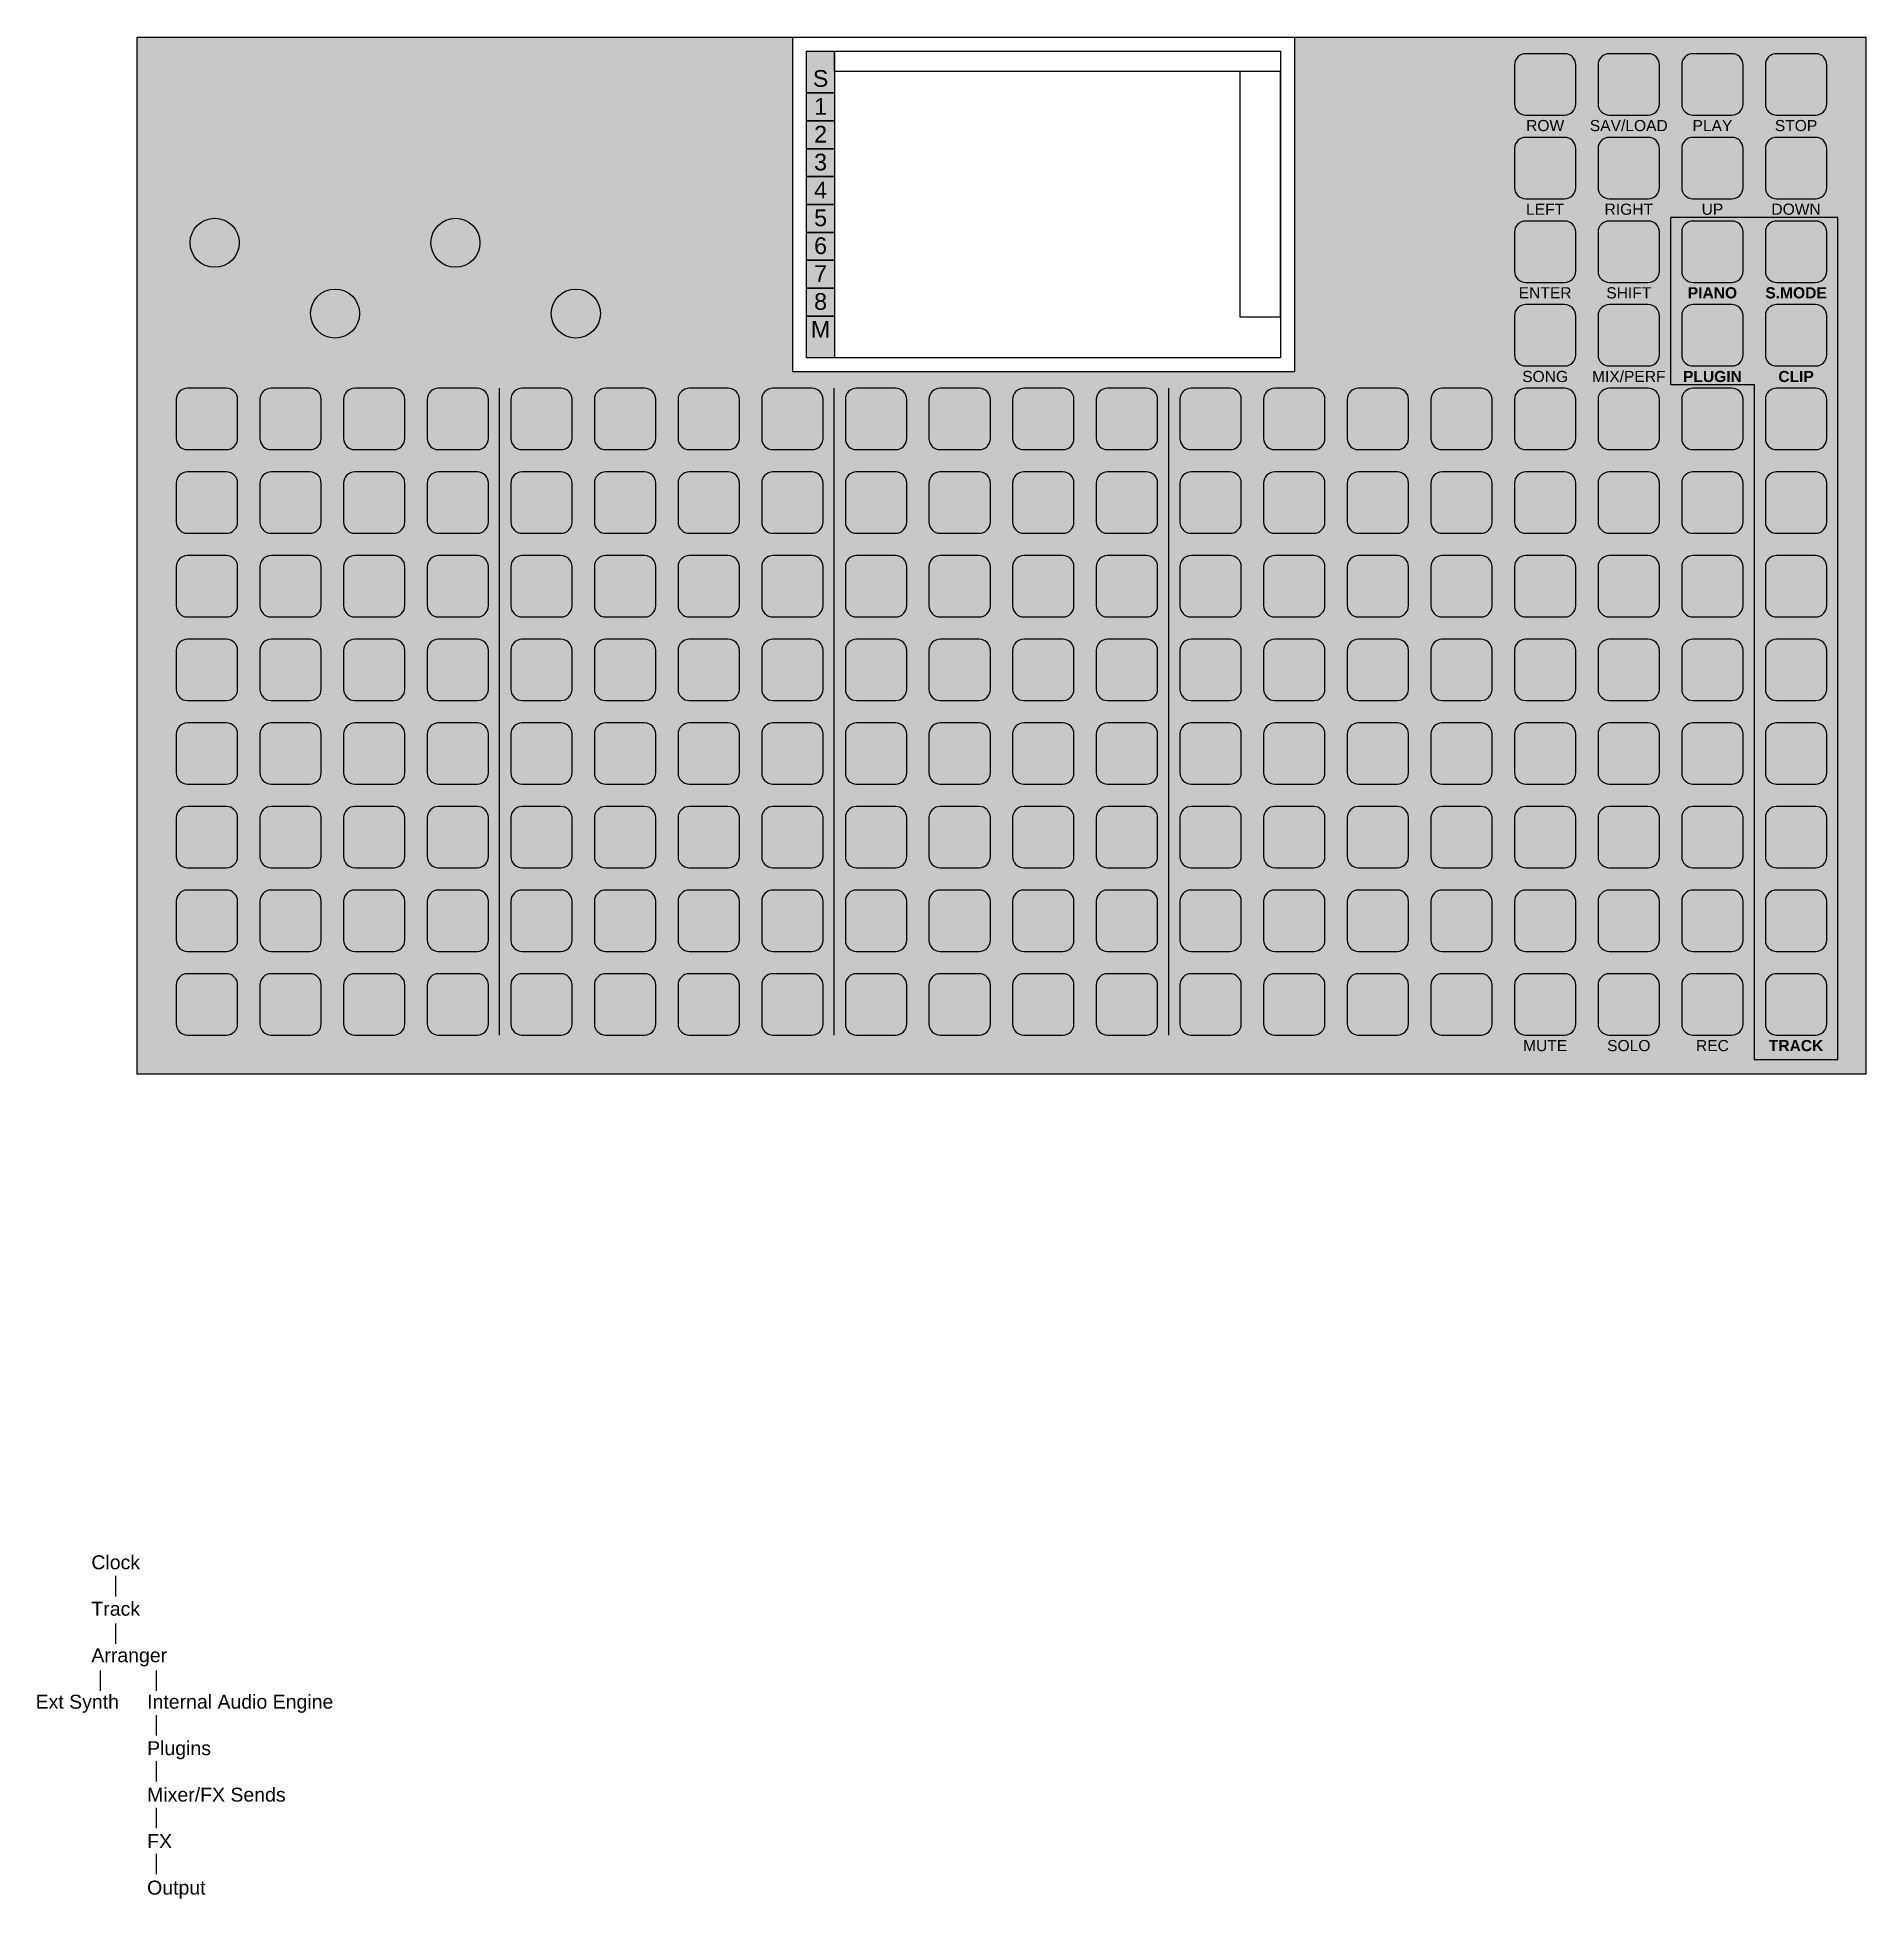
# Model space of a CAD drawing. Header units: millimetres. Extents: x -175 to 982, y -50 to 1134.
# Drawn here: x 276.5 to 604.4, y 10.2 to 344 of the extents above; entities that cross this region are included whole.
import ezdxf

# ---------------------------------------------------------------- set-up
doc = ezdxf.new("R2010")
doc.units = ezdxf.units.MM
for name, color, linetype in [('maingrid', 7, 'Continuous'), ('panel', 7, 'Continuous'), ('schrift', 7, 'Continuous')]:
    doc.layers.add(name, color=color, linetype=linetype)
doc.styles.get("Standard").update_dxf_attribs({"font": 'arial.ttf'})
doc.styles.add('Stil1', font='arialbd.ttf')

msp = doc.modelspace()

# ---------------------------------------------------------------- texts
at = {"insert": (276.19, 71.78), "char_height": 2.5, "attachment_point": 1}
msp.add_mtext_dynamic_manual_height_columns('^IClock\\P\\P^ITrack\\P\\P^IArranger\\P\\PExt Synth^IInternal Audio Engine\\P^I^I\\P^I^IPlugins\\P\\P^I^IMixer/FX Sends\\P\\P^I^IFX\\P^I^I\\P^I^IOutput', width=74.2225, gutter_width=12.5, heights=[90.9], dxfattribs=at)
at = {"layer": 'schrift', "attachment_point": 2}
for s, insert, char_height in [('S', (416.97, 338.15), 3), ('1', (416.97, 333.15), 3), ('2', (416.97, 328.15), 3), ('ROW', (546.91, 329.2), 2), ('SAV/LOAD', (561.91, 329.2), 2), ('PLAY', (576.91, 329.2), 2), ('STOP', (591.91, 329.2), 2), ('3', (416.97, 323.15), 3), ('4', (416.97, 318.15), 3), ('LEFT', (546.91, 314.2), 2), ('RIGHT', (561.91, 314.2), 2), ('UP', (576.91, 314.2), 2), ('DOWN', (591.91, 314.2), 2), ('5', (416.97, 313.15), 3), ('6', (416.97, 308.15), 3), ('7', (416.97, 303.15), 3), ('8', (416.97, 298.15), 3), ('ENTER', (546.91, 299.2), 2), ('SHIFT', (561.91, 299.2), 2), ('M', (416.97, 293.15), 3), ('SONG', (546.91, 284.2), 2), ('MIX/PERF', (561.91, 284.2), 2), ('MUTE', (546.91, 164.2), 2), ('SOLO', (561.91, 164.2), 2), ('REC', (576.91, 164.2), 2)]:
    msp.add_mtext_dynamic_manual_height_columns(s, width=27.5773, gutter_width=12.5, heights=[0], dxfattribs=dict(at, insert=insert, char_height=char_height))
at = {"layer": 'schrift', "char_height": 2, "attachment_point": 2, "style": 'Stil1'}
for s, insert in [('PIANO', (576.91, 299.2)), ('S.MODE', (591.91, 299.2)), ('PLUGIN', (576.91, 284.2)), ('CLIP', (591.91, 284.2)), ('TRACK', (591.91, 164.2))]:
    msp.add_mtext_dynamic_manual_height_columns(s, width=27.5773, gutter_width=12.5, heights=[0], dxfattribs=dict(at, insert=insert))

# ---------------------------------------------------------------- hatches: boundary and pattern name
h = msp.add_hatch(color=254)
h.dxf.hatch_style = 1
h.paths.add_polyline_path([(599.41, 311.72), (569.41, 311.72), (569.41, 281.75), (584.41, 281.75), (584.41, 160.7), (599.41, 160.7)], flags=16)
edge = h.paths.add_edge_path(flags=0)
edge.add_line((582.41, 294.08), (582.41, 287.08))
edge.add_arc((580.41, 287.08), 2, -90, 0, ccw=False)
edge.add_line((580.41, 285.08), (573.41, 285.08))
edge.add_arc((573.41, 287.08), 2, 180, 270, ccw=False)
edge.add_line((571.41, 287.08), (571.41, 294.08))
edge.add_arc((573.41, 294.08), 2, 90, 180, ccw=False)
edge.add_line((573.41, 296.08), (580.41, 296.08))
edge.add_arc((580.41, 294.08), 2, 0, 90, ccw=False)
edge = h.paths.add_edge_path(flags=0)
edge.add_line((580.41, 300.08), (573.41, 300.08))
edge.add_arc((573.41, 302.08), 2, 180, 270, ccw=False)
edge.add_line((571.41, 302.08), (571.41, 309.08))
edge.add_arc((573.41, 309.08), 2, 90, 180, ccw=False)
edge.add_line((573.41, 311.08), (580.41, 311.08))
edge.add_arc((580.41, 309.08), 2, 0, 90, ccw=False)
edge.add_line((582.41, 309.08), (582.41, 302.08))
edge.add_arc((580.41, 302.08), 2, -90, 0, ccw=False)
edge = h.paths.add_edge_path(flags=0)
edge.add_line((588.41, 296.08), (595.41, 296.08))
edge.add_arc((595.41, 294.08), 2, 0, 90, ccw=False)
edge.add_line((597.41, 294.08), (597.41, 287.08))
edge.add_arc((595.41, 287.08), 2, -90, 0, ccw=False)
edge.add_line((595.41, 285.08), (588.41, 285.08))
edge.add_arc((588.41, 287.08), 2, 180, 270, ccw=False)
edge.add_line((586.41, 287.08), (586.41, 294.08))
edge.add_arc((588.41, 294.08), 2, 90, 180, ccw=False)
edge = h.paths.add_edge_path(flags=0)
edge.add_line((586.41, 302.08), (586.41, 309.08))
edge.add_arc((588.41, 309.08), 2, 90, 180, ccw=False)
edge.add_line((588.41, 311.08), (595.41, 311.08))
edge.add_arc((595.41, 309.08), 2, 0, 90, ccw=False)
edge.add_line((597.41, 309.08), (597.41, 302.08))
edge.add_arc((595.41, 302.08), 2, -90, 0, ccw=False)
edge.add_line((595.41, 300.08), (588.41, 300.08))
edge.add_arc((588.41, 302.08), 2, 180, 270, ccw=False)
edge = h.paths.add_edge_path(flags=0)
edge.add_line((588.41, 281.08), (595.41, 281.08))
edge.add_arc((595.41, 279.08), 2, 0, 90, ccw=False)
edge.add_line((597.41, 279.08), (597.41, 272.08))
edge.add_arc((595.41, 272.08), 2, -90, 0, ccw=False)
edge.add_line((595.41, 270.08), (588.41, 270.08))
edge.add_arc((588.41, 272.08), 2, 180, 270, ccw=False)
edge.add_line((586.41, 272.08), (586.41, 279.08))
edge.add_arc((588.41, 279.08), 2, 90, 180, ccw=False)
edge = h.paths.add_edge_path(flags=0)
edge.add_line((588.41, 266.08), (595.41, 266.08))
edge.add_arc((595.41, 264.08), 2, 0, 90, ccw=False)
edge.add_line((597.41, 264.08), (597.41, 257.08))
edge.add_arc((595.41, 257.08), 2, -90, 0, ccw=False)
edge.add_line((595.41, 255.08), (588.41, 255.08))
edge.add_arc((588.41, 257.08), 2, 180, 270, ccw=False)
edge.add_line((586.41, 257.08), (586.41, 264.08))
edge.add_arc((588.41, 264.08), 2, 90, 180, ccw=False)
edge = h.paths.add_edge_path(flags=0)
edge.add_line((588.41, 251.08), (595.41, 251.08))
edge.add_arc((595.41, 249.08), 2, 0, 90, ccw=False)
edge.add_line((597.41, 249.08), (597.41, 242.08))
edge.add_arc((595.41, 242.08), 2, -90, 0, ccw=False)
edge.add_line((595.41, 240.08), (588.41, 240.08))
edge.add_arc((588.41, 242.08), 2, 180, 270, ccw=False)
edge.add_line((586.41, 242.08), (586.41, 249.08))
edge.add_arc((588.41, 249.08), 2, 90, 180, ccw=False)
edge = h.paths.add_edge_path(flags=0)
edge.add_line((588.41, 236.08), (595.41, 236.08))
edge.add_arc((595.41, 234.08), 2, 0, 90, ccw=False)
edge.add_line((597.41, 234.08), (597.41, 227.08))
edge.add_arc((595.41, 227.08), 2, -90, 0, ccw=False)
edge.add_line((595.41, 225.08), (588.41, 225.08))
edge.add_arc((588.41, 227.08), 2, 180, 270, ccw=False)
edge.add_line((586.41, 227.08), (586.41, 234.08))
edge.add_arc((588.41, 234.08), 2, 90, 180, ccw=False)
edge = h.paths.add_edge_path(flags=0)
edge.add_line((588.41, 221.08), (595.41, 221.08))
edge.add_arc((595.41, 219.08), 2, 0, 90, ccw=False)
edge.add_line((597.41, 219.08), (597.41, 212.08))
edge.add_arc((595.41, 212.08), 2, -90, 0, ccw=False)
edge.add_line((595.41, 210.08), (588.41, 210.08))
edge.add_arc((588.41, 212.08), 2, 180, 270, ccw=False)
edge.add_line((586.41, 212.08), (586.41, 219.08))
edge.add_arc((588.41, 219.08), 2, 90, 180, ccw=False)
edge = h.paths.add_edge_path(flags=0)
edge.add_line((588.41, 206.08), (595.41, 206.08))
edge.add_arc((595.41, 204.08), 2, 0, 90, ccw=False)
edge.add_line((597.41, 204.08), (597.41, 197.08))
edge.add_arc((595.41, 197.08), 2, -90, 0, ccw=False)
edge.add_line((595.41, 195.08), (588.41, 195.08))
edge.add_arc((588.41, 197.08), 2, 180, 270, ccw=False)
edge.add_line((586.41, 197.08), (586.41, 204.08))
edge.add_arc((588.41, 204.08), 2, 90, 180, ccw=False)
edge = h.paths.add_edge_path(flags=0)
edge.add_line((588.41, 191.08), (595.41, 191.08))
edge.add_arc((595.41, 189.08), 2, 0, 90, ccw=False)
edge.add_line((597.41, 189.08), (597.41, 182.08))
edge.add_arc((595.41, 182.08), 2, -90, 0, ccw=False)
edge.add_line((595.41, 180.08), (588.41, 180.08))
edge.add_arc((588.41, 182.08), 2, 180, 270, ccw=False)
edge.add_line((586.41, 182.08), (586.41, 189.08))
edge.add_arc((588.41, 189.08), 2, 90, 180, ccw=False)
edge = h.paths.add_edge_path(flags=0)
edge.add_line((588.41, 176.08), (595.41, 176.08))
edge.add_arc((595.41, 174.08), 2, 0, 90, ccw=False)
edge.add_line((597.41, 174.08), (597.41, 167.08))
edge.add_arc((595.41, 167.08), 2, -90, 0, ccw=False)
edge.add_line((595.41, 165.08), (588.41, 165.08))
edge.add_arc((588.41, 167.08), 2, 180, 270, ccw=False)
edge.add_line((586.41, 167.08), (586.41, 174.08))
edge.add_arc((588.41, 174.08), 2, 90, 180, ccw=False)
h.paths.add_polyline_path([(411.97, 333.04), (411.97, 338.54), (411.97, 344.04), (294.41, 344.04), (294.41, 158.08), (604.41, 158.08), (604.41, 344.04), (501.97, 344.04), (501.97, 284.04), (411.97, 284.04), (411.97, 289.04), (411.97, 294.54), (411.97, 300.04), (411.97, 305.54), (411.97, 311.04), (411.97, 316.54), (411.97, 322.04), (411.97, 327.54)])
edge = h.paths.add_edge_path(flags=16)
edge.add_arc((373.07, 294.48), 4.4, 0, 360)
edge = h.paths.add_edge_path(flags=16)
edge.add_arc((351.48, 307.18), 4.4, 0, 360)
edge = h.paths.add_edge_path(flags=16)
edge.add_arc((385.41, 279.08), 2, 0, 90, ccw=False)
edge.add_line((387.41, 279.08), (387.41, 272.08))
edge.add_arc((385.41, 272.08), 2, -90, 0, ccw=False)
edge.add_line((385.41, 270.08), (378.41, 270.08))
edge.add_arc((378.41, 272.08), 2, 180, 270, ccw=False)
edge.add_line((376.41, 272.08), (376.41, 279.08))
edge.add_arc((378.41, 279.08), 2, 90, 180, ccw=False)
edge.add_line((378.41, 281.08), (385.41, 281.08))
edge = h.paths.add_edge_path(flags=16)
edge.add_line((393.41, 281.08), (400.41, 281.08))
edge.add_arc((400.41, 279.08), 2, 0, 90, ccw=False)
edge.add_line((402.41, 279.08), (402.41, 272.08))
edge.add_arc((400.41, 272.08), 2, -90, 0, ccw=False)
edge.add_line((400.41, 270.08), (393.41, 270.08))
edge.add_arc((393.41, 272.08), 2, 180, 270, ccw=False)
edge.add_line((391.41, 272.08), (391.41, 279.08))
edge.add_arc((393.41, 279.08), 2, 90, 180, ccw=False)
edge = h.paths.add_edge_path(flags=16)
edge.add_line((372.41, 279.08), (372.41, 272.08))
edge.add_arc((370.41, 272.08), 2, -90, 0, ccw=False)
edge.add_line((370.41, 270.08), (363.41, 270.08))
edge.add_arc((363.41, 272.08), 2, 180, 270, ccw=False)
edge.add_line((361.41, 272.08), (361.41, 279.08))
edge.add_arc((363.41, 279.08), 2, 90, 180, ccw=False)
edge.add_line((363.41, 281.08), (370.41, 281.08))
edge.add_arc((370.41, 279.08), 2, 0, 90, ccw=False)
edge = h.paths.add_edge_path(flags=16)
edge.add_line((408.41, 281.08), (415.41, 281.08))
edge.add_arc((415.41, 279.08), 2, 0, 90, ccw=False)
edge.add_line((417.41, 279.08), (417.41, 272.08))
edge.add_arc((415.41, 272.08), 2, -90, 0, ccw=False)
edge.add_line((415.41, 270.08), (408.41, 270.08))
edge.add_arc((408.41, 272.08), 2, 180, 270, ccw=False)
edge.add_line((406.41, 272.08), (406.41, 279.08))
edge.add_arc((408.41, 279.08), 2, 90, 180, ccw=False)
edge = h.paths.add_edge_path(flags=16)
edge.add_line((357.41, 279.08), (357.41, 272.08))
edge.add_arc((355.41, 272.08), 2, -90, 0, ccw=False)
edge.add_line((355.41, 270.08), (348.41, 270.08))
edge.add_arc((348.41, 272.08), 2, 180, 270, ccw=False)
edge.add_line((346.41, 272.08), (346.41, 279.08))
edge.add_arc((348.41, 279.08), 2, 90, 180, ccw=False)
edge.add_line((348.41, 281.08), (355.41, 281.08))
edge.add_arc((355.41, 279.08), 2, 0, 90, ccw=False)
edge = h.paths.add_edge_path(flags=16)
edge.add_arc((329.89, 294.48), 4.4, 0, 360)
edge = h.paths.add_edge_path(flags=16)
edge.add_line((423.41, 281.08), (430.41, 281.08))
edge.add_arc((430.41, 279.08), 2, 0, 90, ccw=False)
edge.add_line((432.41, 279.08), (432.41, 272.08))
edge.add_arc((430.41, 272.08), 2, -90, 0, ccw=False)
edge.add_line((430.41, 270.08), (423.41, 270.08))
edge.add_arc((423.41, 272.08), 2, 180, 270, ccw=False)
edge.add_line((421.41, 272.08), (421.41, 279.08))
edge.add_arc((423.41, 279.08), 2, 90, 180, ccw=False)
edge = h.paths.add_edge_path(flags=16)
edge.add_arc((385.41, 264.08), 2, 0, 90, ccw=False)
edge.add_line((387.41, 264.08), (387.41, 257.08))
edge.add_arc((385.41, 257.08), 2, -90, 0, ccw=False)
edge.add_line((385.41, 255.08), (378.41, 255.08))
edge.add_arc((378.41, 257.08), 2, 180, 270, ccw=False)
edge.add_line((376.41, 257.08), (376.41, 264.08))
edge.add_arc((378.41, 264.08), 2, 90, 180, ccw=False)
edge.add_line((378.41, 266.08), (385.41, 266.08))
edge = h.paths.add_edge_path(flags=16)
edge.add_line((393.41, 266.08), (400.41, 266.08))
edge.add_arc((400.41, 264.08), 2, 0, 90, ccw=False)
edge.add_line((402.41, 264.08), (402.41, 257.08))
edge.add_arc((400.41, 257.08), 2, -90, 0, ccw=False)
edge.add_line((400.41, 255.08), (393.41, 255.08))
edge.add_arc((393.41, 257.08), 2, 180, 270, ccw=False)
edge.add_line((391.41, 257.08), (391.41, 264.08))
edge.add_arc((393.41, 264.08), 2, 90, 180, ccw=False)
edge = h.paths.add_edge_path(flags=16)
edge.add_line((342.41, 279.08), (342.41, 272.08))
edge.add_arc((340.41, 272.08), 2, -90, 0, ccw=False)
edge.add_line((340.41, 270.08), (333.41, 270.08))
edge.add_arc((333.41, 272.08), 2, 180, 270, ccw=False)
edge.add_line((331.41, 272.08), (331.41, 279.08))
edge.add_arc((333.41, 279.08), 2, 90, 180, ccw=False)
edge.add_line((333.41, 281.08), (340.41, 281.08))
edge.add_arc((340.41, 279.08), 2, 0, 90, ccw=False)
edge = h.paths.add_edge_path(flags=16)
edge.add_line((372.41, 264.08), (372.41, 257.08))
edge.add_arc((370.41, 257.08), 2, -90, 0, ccw=False)
edge.add_line((370.41, 255.08), (363.41, 255.08))
edge.add_arc((363.41, 257.08), 2, 180, 270, ccw=False)
edge.add_line((361.41, 257.08), (361.41, 264.08))
edge.add_arc((363.41, 264.08), 2, 90, 180, ccw=False)
edge.add_line((363.41, 266.08), (370.41, 266.08))
edge.add_arc((370.41, 264.08), 2, 0, 90, ccw=False)
edge = h.paths.add_edge_path(flags=16)
edge.add_line((408.41, 266.08), (415.41, 266.08))
edge.add_arc((415.41, 264.08), 2, 0, 90, ccw=False)
edge.add_line((417.41, 264.08), (417.41, 257.08))
edge.add_arc((415.41, 257.08), 2, -90, 0, ccw=False)
edge.add_line((415.41, 255.08), (408.41, 255.08))
edge.add_arc((408.41, 257.08), 2, 180, 270, ccw=False)
edge.add_line((406.41, 257.08), (406.41, 264.08))
edge.add_arc((408.41, 264.08), 2, 90, 180, ccw=False)
edge = h.paths.add_edge_path(flags=16)
edge.add_line((357.41, 264.08), (357.41, 257.08))
edge.add_arc((355.41, 257.08), 2, -90, 0, ccw=False)
edge.add_line((355.41, 255.08), (348.41, 255.08))
edge.add_arc((348.41, 257.08), 2, 180, 270, ccw=False)
edge.add_line((346.41, 257.08), (346.41, 264.08))
edge.add_arc((348.41, 264.08), 2, 90, 180, ccw=False)
edge.add_line((348.41, 266.08), (355.41, 266.08))
edge.add_arc((355.41, 264.08), 2, 0, 90, ccw=False)
edge = h.paths.add_edge_path(flags=16)
edge.add_line((438.41, 281.08), (445.41, 281.08))
edge.add_arc((445.41, 279.08), 2, 0, 90, ccw=False)
edge.add_line((447.41, 279.08), (447.41, 272.08))
edge.add_arc((445.41, 272.08), 2, -90, 0, ccw=False)
edge.add_line((445.41, 270.08), (438.41, 270.08))
edge.add_arc((438.41, 272.08), 2, 180, 270, ccw=False)
edge.add_line((436.41, 272.08), (436.41, 279.08))
edge.add_arc((438.41, 279.08), 2, 90, 180, ccw=False)
edge = h.paths.add_edge_path(flags=16)
edge.add_line((423.41, 266.08), (430.41, 266.08))
edge.add_arc((430.41, 264.08), 2, 0, 90, ccw=False)
edge.add_line((432.41, 264.08), (432.41, 257.08))
edge.add_arc((430.41, 257.08), 2, -90, 0, ccw=False)
edge.add_line((430.41, 255.08), (423.41, 255.08))
edge.add_arc((423.41, 257.08), 2, 180, 270, ccw=False)
edge.add_line((421.41, 257.08), (421.41, 264.08))
edge.add_arc((423.41, 264.08), 2, 90, 180, ccw=False)
edge = h.paths.add_edge_path(flags=16)
edge.add_arc((308.3, 307.18), 4.4, 0, 360)
edge = h.paths.add_edge_path(flags=16)
edge.add_line((327.41, 279.08), (327.41, 272.08))
edge.add_arc((325.41, 272.08), 2, -90, 0, ccw=False)
edge.add_line((325.41, 270.08), (318.41, 270.08))
edge.add_arc((318.41, 272.08), 2, 180, 270, ccw=False)
edge.add_line((316.41, 272.08), (316.41, 279.08))
edge.add_arc((318.41, 279.08), 2, 90, 180, ccw=False)
edge.add_line((318.41, 281.08), (325.41, 281.08))
edge.add_arc((325.41, 279.08), 2, 0, 90, ccw=False)
edge = h.paths.add_edge_path(flags=16)
edge.add_line((342.41, 264.08), (342.41, 257.08))
edge.add_arc((340.41, 257.08), 2, -90, 0, ccw=False)
edge.add_line((340.41, 255.08), (333.41, 255.08))
edge.add_arc((333.41, 257.08), 2, 180, 270, ccw=False)
edge.add_line((331.41, 257.08), (331.41, 264.08))
edge.add_arc((333.41, 264.08), 2, 90, 180, ccw=False)
edge.add_line((333.41, 266.08), (340.41, 266.08))
edge.add_arc((340.41, 264.08), 2, 0, 90, ccw=False)
edge = h.paths.add_edge_path(flags=16)
edge.add_arc((385.41, 249.08), 2, 0, 90, ccw=False)
edge.add_line((387.41, 249.08), (387.41, 242.08))
edge.add_arc((385.41, 242.08), 2, -90, 0, ccw=False)
edge.add_line((385.41, 240.08), (378.41, 240.08))
edge.add_arc((378.41, 242.08), 2, 180, 270, ccw=False)
edge.add_line((376.41, 242.08), (376.41, 249.08))
edge.add_arc((378.41, 249.08), 2, 90, 180, ccw=False)
edge.add_line((378.41, 251.08), (385.41, 251.08))
edge = h.paths.add_edge_path(flags=16)
edge.add_line((393.41, 251.08), (400.41, 251.08))
edge.add_arc((400.41, 249.08), 2, 0, 90, ccw=False)
edge.add_line((402.41, 249.08), (402.41, 242.08))
edge.add_arc((400.41, 242.08), 2, -90, 0, ccw=False)
edge.add_line((400.41, 240.08), (393.41, 240.08))
edge.add_arc((393.41, 242.08), 2, 180, 270, ccw=False)
edge.add_line((391.41, 242.08), (391.41, 249.08))
edge.add_arc((393.41, 249.08), 2, 90, 180, ccw=False)
edge = h.paths.add_edge_path(flags=16)
edge.add_line((372.41, 249.08), (372.41, 242.08))
edge.add_arc((370.41, 242.08), 2, -90, 0, ccw=False)
edge.add_line((370.41, 240.08), (363.41, 240.08))
edge.add_arc((363.41, 242.08), 2, 180, 270, ccw=False)
edge.add_line((361.41, 242.08), (361.41, 249.08))
edge.add_arc((363.41, 249.08), 2, 90, 180, ccw=False)
edge.add_line((363.41, 251.08), (370.41, 251.08))
edge.add_arc((370.41, 249.08), 2, 0, 90, ccw=False)
edge = h.paths.add_edge_path(flags=16)
edge.add_line((408.41, 251.08), (415.41, 251.08))
edge.add_arc((415.41, 249.08), 2, 0, 90, ccw=False)
edge.add_line((417.41, 249.08), (417.41, 242.08))
edge.add_arc((415.41, 242.08), 2, -90, 0, ccw=False)
edge.add_line((415.41, 240.08), (408.41, 240.08))
edge.add_arc((408.41, 242.08), 2, 180, 270, ccw=False)
edge.add_line((406.41, 242.08), (406.41, 249.08))
edge.add_arc((408.41, 249.08), 2, 90, 180, ccw=False)
edge = h.paths.add_edge_path(flags=16)
edge.add_line((357.41, 249.08), (357.41, 242.08))
edge.add_arc((355.41, 242.08), 2, -90, 0, ccw=False)
edge.add_line((355.41, 240.08), (348.41, 240.08))
edge.add_arc((348.41, 242.08), 2, 180, 270, ccw=False)
edge.add_line((346.41, 242.08), (346.41, 249.08))
edge.add_arc((348.41, 249.08), 2, 90, 180, ccw=False)
edge.add_line((348.41, 251.08), (355.41, 251.08))
edge.add_arc((355.41, 249.08), 2, 0, 90, ccw=False)
edge = h.paths.add_edge_path(flags=16)
edge.add_line((438.41, 266.08), (445.41, 266.08))
edge.add_arc((445.41, 264.08), 2, 0, 90, ccw=False)
edge.add_line((447.41, 264.08), (447.41, 257.08))
edge.add_arc((445.41, 257.08), 2, -90, 0, ccw=False)
edge.add_line((445.41, 255.08), (438.41, 255.08))
edge.add_arc((438.41, 257.08), 2, 180, 270, ccw=False)
edge.add_line((436.41, 257.08), (436.41, 264.08))
edge.add_arc((438.41, 264.08), 2, 90, 180, ccw=False)
edge = h.paths.add_edge_path(flags=16)
edge.add_line((453.41, 281.08), (460.41, 281.08))
edge.add_arc((460.41, 279.08), 2, 0, 90, ccw=False)
edge.add_line((462.41, 279.08), (462.41, 272.08))
edge.add_arc((460.41, 272.08), 2, -90, 0, ccw=False)
edge.add_line((460.41, 270.08), (453.41, 270.08))
edge.add_arc((453.41, 272.08), 2, 180, 270, ccw=False)
edge.add_line((451.41, 272.08), (451.41, 279.08))
edge.add_arc((453.41, 279.08), 2, 90, 180, ccw=False)
edge = h.paths.add_edge_path(flags=16)
edge.add_line((327.41, 264.08), (327.41, 257.08))
edge.add_arc((325.41, 257.08), 2, -90, 0, ccw=False)
edge.add_line((325.41, 255.08), (318.41, 255.08))
edge.add_arc((318.41, 257.08), 2, 180, 270, ccw=False)
edge.add_line((316.41, 257.08), (316.41, 264.08))
edge.add_arc((318.41, 264.08), 2, 90, 180, ccw=False)
edge.add_line((318.41, 266.08), (325.41, 266.08))
edge.add_arc((325.41, 264.08), 2, 0, 90, ccw=False)
edge = h.paths.add_edge_path(flags=16)
edge.add_line((312.41, 279.08), (312.41, 272.08))
edge.add_arc((310.41, 272.08), 2, -90, 0, ccw=False)
edge.add_line((310.41, 270.08), (303.41, 270.08))
edge.add_arc((303.41, 272.08), 2, 180, 270, ccw=False)
edge.add_line((301.41, 272.08), (301.41, 279.08))
edge.add_arc((303.41, 279.08), 2, 90, 180, ccw=False)
edge.add_line((303.41, 281.08), (310.41, 281.08))
edge.add_arc((310.41, 279.08), 2, 0, 90, ccw=False)
edge = h.paths.add_edge_path(flags=16)
edge.add_line((423.41, 251.08), (430.41, 251.08))
edge.add_arc((430.41, 249.08), 2, 0, 90, ccw=False)
edge.add_line((432.41, 249.08), (432.41, 242.08))
edge.add_arc((430.41, 242.08), 2, -90, 0, ccw=False)
edge.add_line((430.41, 240.08), (423.41, 240.08))
edge.add_arc((423.41, 242.08), 2, 180, 270, ccw=False)
edge.add_line((421.41, 242.08), (421.41, 249.08))
edge.add_arc((423.41, 249.08), 2, 90, 180, ccw=False)
edge = h.paths.add_edge_path(flags=16)
edge.add_line((342.41, 249.08), (342.41, 242.08))
edge.add_arc((340.41, 242.08), 2, -90, 0, ccw=False)
edge.add_line((340.41, 240.08), (333.41, 240.08))
edge.add_arc((333.41, 242.08), 2, 180, 270, ccw=False)
edge.add_line((331.41, 242.08), (331.41, 249.08))
edge.add_arc((333.41, 249.08), 2, 90, 180, ccw=False)
edge.add_line((333.41, 251.08), (340.41, 251.08))
edge.add_arc((340.41, 249.08), 2, 0, 90, ccw=False)
edge = h.paths.add_edge_path(flags=16)
edge.add_arc((385.41, 234.08), 2, 0, 90, ccw=False)
edge.add_line((387.41, 234.08), (387.41, 227.08))
edge.add_arc((385.41, 227.08), 2, -90, 0, ccw=False)
edge.add_line((385.41, 225.08), (378.41, 225.08))
edge.add_arc((378.41, 227.08), 2, 180, 270, ccw=False)
edge.add_line((376.41, 227.08), (376.41, 234.08))
edge.add_arc((378.41, 234.08), 2, 90, 180, ccw=False)
edge.add_line((378.41, 236.08), (385.41, 236.08))
edge = h.paths.add_edge_path(flags=16)
edge.add_line((393.41, 236.08), (400.41, 236.08))
edge.add_arc((400.41, 234.08), 2, 0, 90, ccw=False)
edge.add_line((402.41, 234.08), (402.41, 227.08))
edge.add_arc((400.41, 227.08), 2, -90, 0, ccw=False)
edge.add_line((400.41, 225.08), (393.41, 225.08))
edge.add_arc((393.41, 227.08), 2, 180, 270, ccw=False)
edge.add_line((391.41, 227.08), (391.41, 234.08))
edge.add_arc((393.41, 234.08), 2, 90, 180, ccw=False)
edge = h.paths.add_edge_path(flags=16)
edge.add_line((453.41, 266.08), (460.41, 266.08))
edge.add_arc((460.41, 264.08), 2, 0, 90, ccw=False)
edge.add_line((462.41, 264.08), (462.41, 257.08))
edge.add_arc((460.41, 257.08), 2, -90, 0, ccw=False)
edge.add_line((460.41, 255.08), (453.41, 255.08))
edge.add_arc((453.41, 257.08), 2, 180, 270, ccw=False)
edge.add_line((451.41, 257.08), (451.41, 264.08))
edge.add_arc((453.41, 264.08), 2, 90, 180, ccw=False)
edge = h.paths.add_edge_path(flags=16)
edge.add_line((372.41, 234.08), (372.41, 227.08))
edge.add_arc((370.41, 227.08), 2, -90, 0, ccw=False)
edge.add_line((370.41, 225.08), (363.41, 225.08))
edge.add_arc((363.41, 227.08), 2, 180, 270, ccw=False)
edge.add_line((361.41, 227.08), (361.41, 234.08))
edge.add_arc((363.41, 234.08), 2, 90, 180, ccw=False)
edge.add_line((363.41, 236.08), (370.41, 236.08))
edge.add_arc((370.41, 234.08), 2, 0, 90, ccw=False)
edge = h.paths.add_edge_path(flags=16)
edge.add_line((438.41, 251.08), (445.41, 251.08))
edge.add_arc((445.41, 249.08), 2, 0, 90, ccw=False)
edge.add_line((447.41, 249.08), (447.41, 242.08))
edge.add_arc((445.41, 242.08), 2, -90, 0, ccw=False)
edge.add_line((445.41, 240.08), (438.41, 240.08))
edge.add_arc((438.41, 242.08), 2, 180, 270, ccw=False)
edge.add_line((436.41, 242.08), (436.41, 249.08))
edge.add_arc((438.41, 249.08), 2, 90, 180, ccw=False)
edge = h.paths.add_edge_path(flags=16)
edge.add_line((312.41, 264.08), (312.41, 257.08))
edge.add_arc((310.41, 257.08), 2, -90, 0, ccw=False)
edge.add_line((310.41, 255.08), (303.41, 255.08))
edge.add_arc((303.41, 257.08), 2, 180, 270, ccw=False)
edge.add_line((301.41, 257.08), (301.41, 264.08))
edge.add_arc((303.41, 264.08), 2, 90, 180, ccw=False)
edge.add_line((303.41, 266.08), (310.41, 266.08))
edge.add_arc((310.41, 264.08), 2, 0, 90, ccw=False)
edge = h.paths.add_edge_path(flags=16)
edge.add_line((408.41, 236.08), (415.41, 236.08))
edge.add_arc((415.41, 234.08), 2, 0, 90, ccw=False)
edge.add_line((417.41, 234.08), (417.41, 227.08))
edge.add_arc((415.41, 227.08), 2, -90, 0, ccw=False)
edge.add_line((415.41, 225.08), (408.41, 225.08))
edge.add_arc((408.41, 227.08), 2, 180, 270, ccw=False)
edge.add_line((406.41, 227.08), (406.41, 234.08))
edge.add_arc((408.41, 234.08), 2, 90, 180, ccw=False)
edge = h.paths.add_edge_path(flags=16)
edge.add_line((327.41, 249.08), (327.41, 242.08))
edge.add_arc((325.41, 242.08), 2, -90, 0, ccw=False)
edge.add_line((325.41, 240.08), (318.41, 240.08))
edge.add_arc((318.41, 242.08), 2, 180, 270, ccw=False)
edge.add_line((316.41, 242.08), (316.41, 249.08))
edge.add_arc((318.41, 249.08), 2, 90, 180, ccw=False)
edge.add_line((318.41, 251.08), (325.41, 251.08))
edge.add_arc((325.41, 249.08), 2, 0, 90, ccw=False)
edge = h.paths.add_edge_path(flags=16)
edge.add_line((357.41, 234.08), (357.41, 227.08))
edge.add_arc((355.41, 227.08), 2, -90, 0, ccw=False)
edge.add_line((355.41, 225.08), (348.41, 225.08))
edge.add_arc((348.41, 227.08), 2, 180, 270, ccw=False)
edge.add_line((346.41, 227.08), (346.41, 234.08))
edge.add_arc((348.41, 234.08), 2, 90, 180, ccw=False)
edge.add_line((348.41, 236.08), (355.41, 236.08))
edge.add_arc((355.41, 234.08), 2, 0, 90, ccw=False)
edge = h.paths.add_edge_path(flags=16)
edge.add_line((468.41, 281.08), (475.41, 281.08))
edge.add_arc((475.41, 279.08), 2, 0, 90, ccw=False)
edge.add_line((477.41, 279.08), (477.41, 272.08))
edge.add_arc((475.41, 272.08), 2, -90, 0, ccw=False)
edge.add_line((475.41, 270.08), (468.41, 270.08))
edge.add_arc((468.41, 272.08), 2, 180, 270, ccw=False)
edge.add_line((466.41, 272.08), (466.41, 279.08))
edge.add_arc((468.41, 279.08), 2, 90, 180, ccw=False)
edge = h.paths.add_edge_path(flags=16)
edge.add_line((423.41, 236.08), (430.41, 236.08))
edge.add_arc((430.41, 234.08), 2, 0, 90, ccw=False)
edge.add_line((432.41, 234.08), (432.41, 227.08))
edge.add_arc((430.41, 227.08), 2, -90, 0, ccw=False)
edge.add_line((430.41, 225.08), (423.41, 225.08))
edge.add_arc((423.41, 227.08), 2, 180, 270, ccw=False)
edge.add_line((421.41, 227.08), (421.41, 234.08))
edge.add_arc((423.41, 234.08), 2, 90, 180, ccw=False)
edge = h.paths.add_edge_path(flags=16)
edge.add_line((342.41, 234.08), (342.41, 227.08))
edge.add_arc((340.41, 227.08), 2, -90, 0, ccw=False)
edge.add_line((340.41, 225.08), (333.41, 225.08))
edge.add_arc((333.41, 227.08), 2, 180, 270, ccw=False)
edge.add_line((331.41, 227.08), (331.41, 234.08))
edge.add_arc((333.41, 234.08), 2, 90, 180, ccw=False)
edge.add_line((333.41, 236.08), (340.41, 236.08))
edge.add_arc((340.41, 234.08), 2, 0, 90, ccw=False)
edge = h.paths.add_edge_path(flags=16)
edge.add_line((453.41, 251.08), (460.41, 251.08))
edge.add_arc((460.41, 249.08), 2, 0, 90, ccw=False)
edge.add_line((462.41, 249.08), (462.41, 242.08))
edge.add_arc((460.41, 242.08), 2, -90, 0, ccw=False)
edge.add_line((460.41, 240.08), (453.41, 240.08))
edge.add_arc((453.41, 242.08), 2, 180, 270, ccw=False)
edge.add_line((451.41, 242.08), (451.41, 249.08))
edge.add_arc((453.41, 249.08), 2, 90, 180, ccw=False)
edge = h.paths.add_edge_path(flags=16)
edge.add_line((468.41, 266.08), (475.41, 266.08))
edge.add_arc((475.41, 264.08), 2, 0, 90, ccw=False)
edge.add_line((477.41, 264.08), (477.41, 257.08))
edge.add_arc((475.41, 257.08), 2, -90, 0, ccw=False)
edge.add_line((475.41, 255.08), (468.41, 255.08))
edge.add_arc((468.41, 257.08), 2, 180, 270, ccw=False)
edge.add_line((466.41, 257.08), (466.41, 264.08))
edge.add_arc((468.41, 264.08), 2, 90, 180, ccw=False)
edge = h.paths.add_edge_path(flags=16)
edge.add_line((312.41, 249.08), (312.41, 242.08))
edge.add_arc((310.41, 242.08), 2, -90, 0, ccw=False)
edge.add_line((310.41, 240.08), (303.41, 240.08))
edge.add_arc((303.41, 242.08), 2, 180, 270, ccw=False)
edge.add_line((301.41, 242.08), (301.41, 249.08))
edge.add_arc((303.41, 249.08), 2, 90, 180, ccw=False)
edge.add_line((303.41, 251.08), (310.41, 251.08))
edge.add_arc((310.41, 249.08), 2, 0, 90, ccw=False)
edge = h.paths.add_edge_path(flags=16)
edge.add_line((438.41, 236.08), (445.41, 236.08))
edge.add_arc((445.41, 234.08), 2, 0, 90, ccw=False)
edge.add_line((447.41, 234.08), (447.41, 227.08))
edge.add_arc((445.41, 227.08), 2, -90, 0, ccw=False)
edge.add_line((445.41, 225.08), (438.41, 225.08))
edge.add_arc((438.41, 227.08), 2, 180, 270, ccw=False)
edge.add_line((436.41, 227.08), (436.41, 234.08))
edge.add_arc((438.41, 234.08), 2, 90, 180, ccw=False)
edge = h.paths.add_edge_path(flags=16)
edge.add_arc((385.41, 219.08), 2, 0, 90, ccw=False)
edge.add_line((387.41, 219.08), (387.41, 212.08))
edge.add_arc((385.41, 212.08), 2, -90, 0, ccw=False)
edge.add_line((385.41, 210.08), (378.41, 210.08))
edge.add_arc((378.41, 212.08), 2, 180, 270, ccw=False)
edge.add_line((376.41, 212.08), (376.41, 219.08))
edge.add_arc((378.41, 219.08), 2, 90, 180, ccw=False)
edge.add_line((378.41, 221.08), (385.41, 221.08))
edge = h.paths.add_edge_path(flags=16)
edge.add_line((393.41, 221.08), (400.41, 221.08))
edge.add_arc((400.41, 219.08), 2, 0, 90, ccw=False)
edge.add_line((402.41, 219.08), (402.41, 212.08))
edge.add_arc((400.41, 212.08), 2, -90, 0, ccw=False)
edge.add_line((400.41, 210.08), (393.41, 210.08))
edge.add_arc((393.41, 212.08), 2, 180, 270, ccw=False)
edge.add_line((391.41, 212.08), (391.41, 219.08))
edge.add_arc((393.41, 219.08), 2, 90, 180, ccw=False)
edge = h.paths.add_edge_path(flags=16)
edge.add_arc((370.41, 219.08), 2, 0, 90, ccw=False)
edge.add_line((372.41, 219.08), (372.41, 212.08))
edge.add_arc((370.41, 212.08), 2, -90, 0, ccw=False)
edge.add_line((370.41, 210.08), (363.41, 210.08))
edge.add_arc((363.41, 212.08), 2, 180, 270, ccw=False)
edge.add_line((361.41, 212.08), (361.41, 219.08))
edge.add_arc((363.41, 219.08), 2, 90, 180, ccw=False)
edge.add_line((363.41, 221.08), (370.41, 221.08))
edge = h.paths.add_edge_path(flags=16)
edge.add_line((327.41, 234.08), (327.41, 227.08))
edge.add_arc((325.41, 227.08), 2, -90, 0, ccw=False)
edge.add_line((325.41, 225.08), (318.41, 225.08))
edge.add_arc((318.41, 227.08), 2, 180, 270, ccw=False)
edge.add_line((316.41, 227.08), (316.41, 234.08))
edge.add_arc((318.41, 234.08), 2, 90, 180, ccw=False)
edge.add_line((318.41, 236.08), (325.41, 236.08))
edge.add_arc((325.41, 234.08), 2, 0, 90, ccw=False)
edge = h.paths.add_edge_path(flags=16)
edge.add_line((483.41, 281.08), (490.41, 281.08))
edge.add_arc((490.41, 279.08), 2, 0, 90, ccw=False)
edge.add_line((492.41, 279.08), (492.41, 272.08))
edge.add_arc((490.41, 272.08), 2, -90, 0, ccw=False)
edge.add_line((490.41, 270.08), (483.41, 270.08))
edge.add_arc((483.41, 272.08), 2, 180, 270, ccw=False)
edge.add_line((481.41, 272.08), (481.41, 279.08))
edge.add_arc((483.41, 279.08), 2, 90, 180, ccw=False)
edge = h.paths.add_edge_path(flags=16)
edge.add_line((408.41, 221.08), (415.41, 221.08))
edge.add_arc((415.41, 219.08), 2, 0, 90, ccw=False)
edge.add_line((417.41, 219.08), (417.41, 212.08))
edge.add_arc((415.41, 212.08), 2, -90, 0, ccw=False)
edge.add_line((415.41, 210.08), (408.41, 210.08))
edge.add_arc((408.41, 212.08), 2, 180, 270, ccw=False)
edge.add_line((406.41, 212.08), (406.41, 219.08))
edge.add_arc((408.41, 219.08), 2, 90, 180, ccw=False)
edge = h.paths.add_edge_path(flags=16)
edge.add_line((357.41, 219.08), (357.41, 212.08))
edge.add_arc((355.41, 212.08), 2, -90, 0, ccw=False)
edge.add_line((355.41, 210.08), (348.41, 210.08))
edge.add_arc((348.41, 212.08), 2, 180, 270, ccw=False)
edge.add_line((346.41, 212.08), (346.41, 219.08))
edge.add_arc((348.41, 219.08), 2, 90, 180, ccw=False)
edge.add_line((348.41, 221.08), (355.41, 221.08))
edge.add_arc((355.41, 219.08), 2, 0, 90, ccw=False)
edge = h.paths.add_edge_path(flags=16)
edge.add_line((468.41, 251.08), (475.41, 251.08))
edge.add_arc((475.41, 249.08), 2, 0, 90, ccw=False)
edge.add_line((477.41, 249.08), (477.41, 242.08))
edge.add_arc((475.41, 242.08), 2, -90, 0, ccw=False)
edge.add_line((475.41, 240.08), (468.41, 240.08))
edge.add_arc((468.41, 242.08), 2, 180, 270, ccw=False)
edge.add_line((466.41, 242.08), (466.41, 249.08))
edge.add_arc((468.41, 249.08), 2, 90, 180, ccw=False)
edge = h.paths.add_edge_path(flags=16)
edge.add_line((423.41, 221.08), (430.41, 221.08))
edge.add_arc((430.41, 219.08), 2, 0, 90, ccw=False)
edge.add_line((432.41, 219.08), (432.41, 212.08))
edge.add_arc((430.41, 212.08), 2, -90, 0, ccw=False)
edge.add_line((430.41, 210.08), (423.41, 210.08))
edge.add_arc((423.41, 212.08), 2, 180, 270, ccw=False)
edge.add_line((421.41, 212.08), (421.41, 219.08))
edge.add_arc((423.41, 219.08), 2, 90, 180, ccw=False)
edge = h.paths.add_edge_path(flags=16)
edge.add_line((453.41, 236.08), (460.41, 236.08))
edge.add_arc((460.41, 234.08), 2, 0, 90, ccw=False)
edge.add_line((462.41, 234.08), (462.41, 227.08))
edge.add_arc((460.41, 227.08), 2, -90, 0, ccw=False)
edge.add_line((460.41, 225.08), (453.41, 225.08))
edge.add_arc((453.41, 227.08), 2, 180, 270, ccw=False)
edge.add_line((451.41, 227.08), (451.41, 234.08))
edge.add_arc((453.41, 234.08), 2, 90, 180, ccw=False)
edge = h.paths.add_edge_path(flags=16)
edge.add_line((342.41, 219.08), (342.41, 212.08))
edge.add_arc((340.41, 212.08), 2, -90, 0, ccw=False)
edge.add_line((340.41, 210.08), (333.41, 210.08))
edge.add_arc((333.41, 212.08), 2, 180, 270, ccw=False)
edge.add_line((331.41, 212.08), (331.41, 219.08))
edge.add_arc((333.41, 219.08), 2, 90, 180, ccw=False)
edge.add_line((333.41, 221.08), (340.41, 221.08))
edge.add_arc((340.41, 219.08), 2, 0, 90, ccw=False)
edge = h.paths.add_edge_path(flags=16)
edge.add_line((483.41, 266.08), (490.41, 266.08))
edge.add_arc((490.41, 264.08), 2, 0, 90, ccw=False)
edge.add_line((492.41, 264.08), (492.41, 257.08))
edge.add_arc((490.41, 257.08), 2, -90, 0, ccw=False)
edge.add_line((490.41, 255.08), (483.41, 255.08))
edge.add_arc((483.41, 257.08), 2, 180, 270, ccw=False)
edge.add_line((481.41, 257.08), (481.41, 264.08))
edge.add_arc((483.41, 264.08), 2, 90, 180, ccw=False)
edge = h.paths.add_edge_path(flags=16)
edge.add_line((312.41, 234.08), (312.41, 227.08))
edge.add_arc((310.41, 227.08), 2, -90, 0, ccw=False)
edge.add_line((310.41, 225.08), (303.41, 225.08))
edge.add_arc((303.41, 227.08), 2, 180, 270, ccw=False)
edge.add_line((301.41, 227.08), (301.41, 234.08))
edge.add_arc((303.41, 234.08), 2, 90, 180, ccw=False)
edge.add_line((303.41, 236.08), (310.41, 236.08))
edge.add_arc((310.41, 234.08), 2, 0, 90, ccw=False)
edge = h.paths.add_edge_path(flags=16)
edge.add_line((438.41, 221.08), (445.41, 221.08))
edge.add_arc((445.41, 219.08), 2, 0, 90, ccw=False)
edge.add_line((447.41, 219.08), (447.41, 212.08))
edge.add_arc((445.41, 212.08), 2, -90, 0, ccw=False)
edge.add_line((445.41, 210.08), (438.41, 210.08))
edge.add_arc((438.41, 212.08), 2, 180, 270, ccw=False)
edge.add_line((436.41, 212.08), (436.41, 219.08))
edge.add_arc((438.41, 219.08), 2, 90, 180, ccw=False)
edge = h.paths.add_edge_path(flags=16)
edge.add_line((327.41, 219.08), (327.41, 212.08))
edge.add_arc((325.41, 212.08), 2, -90, 0, ccw=False)
edge.add_line((325.41, 210.08), (318.41, 210.08))
edge.add_arc((318.41, 212.08), 2, 180, 270, ccw=False)
edge.add_line((316.41, 212.08), (316.41, 219.08))
edge.add_arc((318.41, 219.08), 2, 90, 180, ccw=False)
edge.add_line((318.41, 221.08), (325.41, 221.08))
edge.add_arc((325.41, 219.08), 2, 0, 90, ccw=False)
edge = h.paths.add_edge_path(flags=16)
edge.add_arc((385.41, 204.08), 2, 0, 90, ccw=False)
edge.add_line((387.41, 204.08), (387.41, 197.08))
edge.add_arc((385.41, 197.08), 2, -90, 0, ccw=False)
edge.add_line((385.41, 195.08), (378.41, 195.08))
edge.add_arc((378.41, 197.08), 2, 180, 270, ccw=False)
edge.add_line((376.41, 197.08), (376.41, 204.08))
edge.add_arc((378.41, 204.08), 2, 90, 180, ccw=False)
edge.add_line((378.41, 206.08), (385.41, 206.08))
edge = h.paths.add_edge_path(flags=16)
edge.add_line((393.41, 206.08), (400.41, 206.08))
edge.add_arc((400.41, 204.08), 2, 0, 90, ccw=False)
edge.add_line((402.41, 204.08), (402.41, 197.08))
edge.add_arc((400.41, 197.08), 2, -90, 0, ccw=False)
edge.add_line((400.41, 195.08), (393.41, 195.08))
edge.add_arc((393.41, 197.08), 2, 180, 270, ccw=False)
edge.add_line((391.41, 197.08), (391.41, 204.08))
edge.add_arc((393.41, 204.08), 2, 90, 180, ccw=False)
edge = h.paths.add_edge_path(flags=16)
edge.add_arc((370.41, 204.08), 2, 0, 90, ccw=False)
edge.add_line((372.41, 204.08), (372.41, 197.08))
edge.add_arc((370.41, 197.08), 2, -90, 0, ccw=False)
edge.add_line((370.41, 195.08), (363.41, 195.08))
edge.add_arc((363.41, 197.08), 2, 180, 270, ccw=False)
edge.add_line((361.41, 197.08), (361.41, 204.08))
edge.add_arc((363.41, 204.08), 2, 90, 180, ccw=False)
edge.add_line((363.41, 206.08), (370.41, 206.08))
edge = h.paths.add_edge_path(flags=16)
edge.add_line((498.41, 281.08), (505.41, 281.08))
edge.add_arc((505.41, 279.08), 2, 0, 90, ccw=False)
edge.add_line((507.41, 279.08), (507.41, 272.08))
edge.add_arc((505.41, 272.08), 2, -90, 0, ccw=False)
edge.add_line((505.41, 270.08), (498.41, 270.08))
edge.add_arc((498.41, 272.08), 2, 180, 270, ccw=False)
edge.add_line((496.41, 272.08), (496.41, 279.08))
edge.add_arc((498.41, 279.08), 2, 90, 180, ccw=False)
edge = h.paths.add_edge_path(flags=16)
edge.add_line((408.41, 206.08), (415.41, 206.08))
edge.add_arc((415.41, 204.08), 2, 0, 90, ccw=False)
edge.add_line((417.41, 204.08), (417.41, 197.08))
edge.add_arc((415.41, 197.08), 2, -90, 0, ccw=False)
edge.add_line((415.41, 195.08), (408.41, 195.08))
edge.add_arc((408.41, 197.08), 2, 180, 270, ccw=False)
edge.add_line((406.41, 197.08), (406.41, 204.08))
edge.add_arc((408.41, 204.08), 2, 90, 180, ccw=False)
edge = h.paths.add_edge_path(flags=16)
edge.add_line((468.41, 236.08), (475.41, 236.08))
edge.add_arc((475.41, 234.08), 2, 0, 90, ccw=False)
edge.add_line((477.41, 234.08), (477.41, 227.08))
edge.add_arc((475.41, 227.08), 2, -90, 0, ccw=False)
edge.add_line((475.41, 225.08), (468.41, 225.08))
edge.add_arc((468.41, 227.08), 2, 180, 270, ccw=False)
edge.add_line((466.41, 227.08), (466.41, 234.08))
edge.add_arc((468.41, 234.08), 2, 90, 180, ccw=False)
edge = h.paths.add_edge_path(flags=16)
edge.add_line((357.41, 204.08), (357.41, 197.08))
edge.add_arc((355.41, 197.08), 2, -90, 0, ccw=False)
edge.add_line((355.41, 195.08), (348.41, 195.08))
edge.add_arc((348.41, 197.08), 2, 180, 270, ccw=False)
edge.add_line((346.41, 197.08), (346.41, 204.08))
edge.add_arc((348.41, 204.08), 2, 90, 180, ccw=False)
edge.add_line((348.41, 206.08), (355.41, 206.08))
edge.add_arc((355.41, 204.08), 2, 0, 90, ccw=False)
edge = h.paths.add_edge_path(flags=16)
edge.add_line((483.41, 251.08), (490.41, 251.08))
edge.add_arc((490.41, 249.08), 2, 0, 90, ccw=False)
edge.add_line((492.41, 249.08), (492.41, 242.08))
edge.add_arc((490.41, 242.08), 2, -90, 0, ccw=False)
edge.add_line((490.41, 240.08), (483.41, 240.08))
edge.add_arc((483.41, 242.08), 2, 180, 270, ccw=False)
edge.add_line((481.41, 242.08), (481.41, 249.08))
edge.add_arc((483.41, 249.08), 2, 90, 180, ccw=False)
edge = h.paths.add_edge_path(flags=16)
edge.add_line((453.41, 221.08), (460.41, 221.08))
edge.add_arc((460.41, 219.08), 2, 0, 90, ccw=False)
edge.add_line((462.41, 219.08), (462.41, 212.08))
edge.add_arc((460.41, 212.08), 2, -90, 0, ccw=False)
edge.add_line((460.41, 210.08), (453.41, 210.08))
edge.add_arc((453.41, 212.08), 2, 180, 270, ccw=False)
edge.add_line((451.41, 212.08), (451.41, 219.08))
edge.add_arc((453.41, 219.08), 2, 90, 180, ccw=False)
edge = h.paths.add_edge_path(flags=16)
edge.add_line((423.41, 206.08), (430.41, 206.08))
edge.add_arc((430.41, 204.08), 2, 0, 90, ccw=False)
edge.add_line((432.41, 204.08), (432.41, 197.08))
edge.add_arc((430.41, 197.08), 2, -90, 0, ccw=False)
edge.add_line((430.41, 195.08), (423.41, 195.08))
edge.add_arc((423.41, 197.08), 2, 180, 270, ccw=False)
edge.add_line((421.41, 197.08), (421.41, 204.08))
edge.add_arc((423.41, 204.08), 2, 90, 180, ccw=False)
edge = h.paths.add_edge_path(flags=16)
edge.add_line((312.41, 219.08), (312.41, 212.08))
edge.add_arc((310.41, 212.08), 2, -90, 0, ccw=False)
edge.add_line((310.41, 210.08), (303.41, 210.08))
edge.add_arc((303.41, 212.08), 2, 180, 270, ccw=False)
edge.add_line((301.41, 212.08), (301.41, 219.08))
edge.add_arc((303.41, 219.08), 2, 90, 180, ccw=False)
edge.add_line((303.41, 221.08), (310.41, 221.08))
edge.add_arc((310.41, 219.08), 2, 0, 90, ccw=False)
edge = h.paths.add_edge_path(flags=16)
edge.add_line((342.41, 204.08), (342.41, 197.08))
edge.add_arc((340.41, 197.08), 2, -90, 0, ccw=False)
edge.add_line((340.41, 195.08), (333.41, 195.08))
edge.add_arc((333.41, 197.08), 2, 180, 270, ccw=False)
edge.add_line((331.41, 197.08), (331.41, 204.08))
edge.add_arc((333.41, 204.08), 2, 90, 180, ccw=False)
edge.add_line((333.41, 206.08), (340.41, 206.08))
edge.add_arc((340.41, 204.08), 2, 0, 90, ccw=False)
edge = h.paths.add_edge_path(flags=16)
edge.add_line((498.41, 266.08), (505.41, 266.08))
edge.add_arc((505.41, 264.08), 2, 0, 90, ccw=False)
edge.add_line((507.41, 264.08), (507.41, 257.08))
edge.add_arc((505.41, 257.08), 2, -90, 0, ccw=False)
edge.add_line((505.41, 255.08), (498.41, 255.08))
edge.add_arc((498.41, 257.08), 2, 180, 270, ccw=False)
edge.add_line((496.41, 257.08), (496.41, 264.08))
edge.add_arc((498.41, 264.08), 2, 90, 180, ccw=False)
edge = h.paths.add_edge_path(flags=16)
edge.add_line((438.41, 206.08), (445.41, 206.08))
edge.add_arc((445.41, 204.08), 2, 0, 90, ccw=False)
edge.add_line((447.41, 204.08), (447.41, 197.08))
edge.add_arc((445.41, 197.08), 2, -90, 0, ccw=False)
edge.add_line((445.41, 195.08), (438.41, 195.08))
edge.add_arc((438.41, 197.08), 2, 180, 270, ccw=False)
edge.add_line((436.41, 197.08), (436.41, 204.08))
edge.add_arc((438.41, 204.08), 2, 90, 180, ccw=False)
edge = h.paths.add_edge_path(flags=16)
edge.add_line((327.41, 204.08), (327.41, 197.08))
edge.add_arc((325.41, 197.08), 2, -90, 0, ccw=False)
edge.add_line((325.41, 195.08), (318.41, 195.08))
edge.add_arc((318.41, 197.08), 2, 180, 270, ccw=False)
edge.add_line((316.41, 197.08), (316.41, 204.08))
edge.add_arc((318.41, 204.08), 2, 90, 180, ccw=False)
edge.add_line((318.41, 206.08), (325.41, 206.08))
edge.add_arc((325.41, 204.08), 2, 0, 90, ccw=False)
edge = h.paths.add_edge_path(flags=16)
edge.add_line((483.41, 236.08), (490.41, 236.08))
edge.add_arc((490.41, 234.08), 2, 0, 90, ccw=False)
edge.add_line((492.41, 234.08), (492.41, 227.08))
edge.add_arc((490.41, 227.08), 2, -90, 0, ccw=False)
edge.add_line((490.41, 225.08), (483.41, 225.08))
edge.add_arc((483.41, 227.08), 2, 180, 270, ccw=False)
edge.add_line((481.41, 227.08), (481.41, 234.08))
edge.add_arc((483.41, 234.08), 2, 90, 180, ccw=False)
edge = h.paths.add_edge_path(flags=16)
edge.add_line((468.41, 221.08), (475.41, 221.08))
edge.add_arc((475.41, 219.08), 2, 0, 90, ccw=False)
edge.add_line((477.41, 219.08), (477.41, 212.08))
edge.add_arc((475.41, 212.08), 2, -90, 0, ccw=False)
edge.add_line((475.41, 210.08), (468.41, 210.08))
edge.add_arc((468.41, 212.08), 2, 180, 270, ccw=False)
edge.add_line((466.41, 212.08), (466.41, 219.08))
edge.add_arc((468.41, 219.08), 2, 90, 180, ccw=False)
edge = h.paths.add_edge_path(flags=16)
edge.add_line((513.41, 281.08), (520.41, 281.08))
edge.add_arc((520.41, 279.08), 2, 0, 90, ccw=False)
edge.add_line((522.41, 279.08), (522.41, 272.08))
edge.add_arc((520.41, 272.08), 2, -90, 0, ccw=False)
edge.add_line((520.41, 270.08), (513.41, 270.08))
edge.add_arc((513.41, 272.08), 2, 180, 270, ccw=False)
edge.add_line((511.41, 272.08), (511.41, 279.08))
edge.add_arc((513.41, 279.08), 2, 90, 180, ccw=False)
edge = h.paths.add_edge_path(flags=16)
edge.add_arc((385.41, 189.08), 2, 0, 90, ccw=False)
edge.add_line((387.41, 189.08), (387.41, 182.08))
edge.add_arc((385.41, 182.08), 2, -90, 0, ccw=False)
edge.add_line((385.41, 180.08), (378.41, 180.08))
edge.add_arc((378.41, 182.08), 2, 180, 270, ccw=False)
edge.add_line((376.41, 182.08), (376.41, 189.08))
edge.add_arc((378.41, 189.08), 2, 90, 180, ccw=False)
edge.add_line((378.41, 191.08), (385.41, 191.08))
edge = h.paths.add_edge_path(flags=16)
edge.add_line((393.41, 191.08), (400.41, 191.08))
edge.add_arc((400.41, 189.08), 2, 0, 90, ccw=False)
edge.add_line((402.41, 189.08), (402.41, 182.08))
edge.add_arc((400.41, 182.08), 2, -90, 0, ccw=False)
edge.add_line((400.41, 180.08), (393.41, 180.08))
edge.add_arc((393.41, 182.08), 2, 180, 270, ccw=False)
edge.add_line((391.41, 182.08), (391.41, 189.08))
edge.add_arc((393.41, 189.08), 2, 90, 180, ccw=False)
edge = h.paths.add_edge_path(flags=16)
edge.add_line((498.41, 251.08), (505.41, 251.08))
edge.add_arc((505.41, 249.08), 2, 0, 90, ccw=False)
edge.add_line((507.41, 249.08), (507.41, 242.08))
edge.add_arc((505.41, 242.08), 2, -90, 0, ccw=False)
edge.add_line((505.41, 240.08), (498.41, 240.08))
edge.add_arc((498.41, 242.08), 2, 180, 270, ccw=False)
edge.add_line((496.41, 242.08), (496.41, 249.08))
edge.add_arc((498.41, 249.08), 2, 90, 180, ccw=False)
edge = h.paths.add_edge_path(flags=16)
edge.add_arc((370.41, 189.08), 2, 0, 90, ccw=False)
edge.add_line((372.41, 189.08), (372.41, 182.08))
edge.add_arc((370.41, 182.08), 2, -90, 0, ccw=False)
edge.add_line((370.41, 180.08), (363.41, 180.08))
edge.add_arc((363.41, 182.08), 2, 180, 270, ccw=False)
edge.add_line((361.41, 182.08), (361.41, 189.08))
edge.add_arc((363.41, 189.08), 2, 90, 180, ccw=False)
edge.add_line((363.41, 191.08), (370.41, 191.08))
edge = h.paths.add_edge_path(flags=16)
edge.add_line((408.41, 191.08), (415.41, 191.08))
edge.add_arc((415.41, 189.08), 2, 0, 90, ccw=False)
edge.add_line((417.41, 189.08), (417.41, 182.08))
edge.add_arc((415.41, 182.08), 2, -90, 0, ccw=False)
edge.add_line((415.41, 180.08), (408.41, 180.08))
edge.add_arc((408.41, 182.08), 2, 180, 270, ccw=False)
edge.add_line((406.41, 182.08), (406.41, 189.08))
edge.add_arc((408.41, 189.08), 2, 90, 180, ccw=False)
edge = h.paths.add_edge_path(flags=16)
edge.add_line((357.41, 189.08), (357.41, 182.08))
edge.add_arc((355.41, 182.08), 2, -90, 0, ccw=False)
edge.add_line((355.41, 180.08), (348.41, 180.08))
edge.add_arc((348.41, 182.08), 2, 180, 270, ccw=False)
edge.add_line((346.41, 182.08), (346.41, 189.08))
edge.add_arc((348.41, 189.08), 2, 90, 180, ccw=False)
edge.add_line((348.41, 191.08), (355.41, 191.08))
edge.add_arc((355.41, 189.08), 2, 0, 90, ccw=False)
edge = h.paths.add_edge_path(flags=16)
edge.add_line((453.41, 206.08), (460.41, 206.08))
edge.add_arc((460.41, 204.08), 2, 0, 90, ccw=False)
edge.add_line((462.41, 204.08), (462.41, 197.08))
edge.add_arc((460.41, 197.08), 2, -90, 0, ccw=False)
edge.add_line((460.41, 195.08), (453.41, 195.08))
edge.add_arc((453.41, 197.08), 2, 180, 270, ccw=False)
edge.add_line((451.41, 197.08), (451.41, 204.08))
edge.add_arc((453.41, 204.08), 2, 90, 180, ccw=False)
edge = h.paths.add_edge_path(flags=16)
edge.add_line((312.41, 204.08), (312.41, 197.08))
edge.add_arc((310.41, 197.08), 2, -90, 0, ccw=False)
edge.add_line((310.41, 195.08), (303.41, 195.08))
edge.add_arc((303.41, 197.08), 2, 180, 270, ccw=False)
edge.add_line((301.41, 197.08), (301.41, 204.08))
edge.add_arc((303.41, 204.08), 2, 90, 180, ccw=False)
edge.add_line((303.41, 206.08), (310.41, 206.08))
edge.add_arc((310.41, 204.08), 2, 0, 90, ccw=False)
edge = h.paths.add_edge_path(flags=16)
edge.add_line((423.41, 191.08), (430.41, 191.08))
edge.add_arc((430.41, 189.08), 2, 0, 90, ccw=False)
edge.add_line((432.41, 189.08), (432.41, 182.08))
edge.add_arc((430.41, 182.08), 2, -90, 0, ccw=False)
edge.add_line((430.41, 180.08), (423.41, 180.08))
edge.add_arc((423.41, 182.08), 2, 180, 270, ccw=False)
edge.add_line((421.41, 182.08), (421.41, 189.08))
edge.add_arc((423.41, 189.08), 2, 90, 180, ccw=False)
edge = h.paths.add_edge_path(flags=16)
edge.add_line((513.41, 266.08), (520.41, 266.08))
edge.add_arc((520.41, 264.08), 2, 0, 90, ccw=False)
edge.add_line((522.41, 264.08), (522.41, 257.08))
edge.add_arc((520.41, 257.08), 2, -90, 0, ccw=False)
edge.add_line((520.41, 255.08), (513.41, 255.08))
edge.add_arc((513.41, 257.08), 2, 180, 270, ccw=False)
edge.add_line((511.41, 257.08), (511.41, 264.08))
edge.add_arc((513.41, 264.08), 2, 90, 180, ccw=False)
edge = h.paths.add_edge_path(flags=16)
edge.add_line((342.41, 189.08), (342.41, 182.08))
edge.add_arc((340.41, 182.08), 2, -90, 0, ccw=False)
edge.add_line((340.41, 180.08), (333.41, 180.08))
edge.add_arc((333.41, 182.08), 2, 180, 270, ccw=False)
edge.add_line((331.41, 182.08), (331.41, 189.08))
edge.add_arc((333.41, 189.08), 2, 90, 180, ccw=False)
edge.add_line((333.41, 191.08), (340.41, 191.08))
edge.add_arc((340.41, 189.08), 2, 0, 90, ccw=False)
edge = h.paths.add_edge_path(flags=16)
edge.add_line((483.41, 221.08), (490.41, 221.08))
edge.add_arc((490.41, 219.08), 2, 0, 90, ccw=False)
edge.add_line((492.41, 219.08), (492.41, 212.08))
edge.add_arc((490.41, 212.08), 2, -90, 0, ccw=False)
edge.add_line((490.41, 210.08), (483.41, 210.08))
edge.add_arc((483.41, 212.08), 2, 180, 270, ccw=False)
edge.add_line((481.41, 212.08), (481.41, 219.08))
edge.add_arc((483.41, 219.08), 2, 90, 180, ccw=False)
edge = h.paths.add_edge_path(flags=16)
edge.add_line((498.41, 236.08), (505.41, 236.08))
edge.add_arc((505.41, 234.08), 2, 0, 90, ccw=False)
edge.add_line((507.41, 234.08), (507.41, 227.08))
edge.add_arc((505.41, 227.08), 2, -90, 0, ccw=False)
edge.add_line((505.41, 225.08), (498.41, 225.08))
edge.add_arc((498.41, 227.08), 2, 180, 270, ccw=False)
edge.add_line((496.41, 227.08), (496.41, 234.08))
edge.add_arc((498.41, 234.08), 2, 90, 180, ccw=False)
edge = h.paths.add_edge_path(flags=16)
edge.add_line((438.41, 191.08), (445.41, 191.08))
edge.add_arc((445.41, 189.08), 2, 0, 90, ccw=False)
edge.add_line((447.41, 189.08), (447.41, 182.08))
edge.add_arc((445.41, 182.08), 2, -90, 0, ccw=False)
edge.add_line((445.41, 180.08), (438.41, 180.08))
edge.add_arc((438.41, 182.08), 2, 180, 270, ccw=False)
edge.add_line((436.41, 182.08), (436.41, 189.08))
edge.add_arc((438.41, 189.08), 2, 90, 180, ccw=False)
edge = h.paths.add_edge_path(flags=16)
edge.add_line((468.41, 206.08), (475.41, 206.08))
edge.add_arc((475.41, 204.08), 2, 0, 90, ccw=False)
edge.add_line((477.41, 204.08), (477.41, 197.08))
edge.add_arc((475.41, 197.08), 2, -90, 0, ccw=False)
edge.add_line((475.41, 195.08), (468.41, 195.08))
edge.add_arc((468.41, 197.08), 2, 180, 270, ccw=False)
edge.add_line((466.41, 197.08), (466.41, 204.08))
edge.add_arc((468.41, 204.08), 2, 90, 180, ccw=False)
edge = h.paths.add_edge_path(flags=16)
edge.add_line((327.41, 189.08), (327.41, 182.08))
edge.add_arc((325.41, 182.08), 2, -90, 0, ccw=False)
edge.add_line((325.41, 180.08), (318.41, 180.08))
edge.add_arc((318.41, 182.08), 2, 180, 270, ccw=False)
edge.add_line((316.41, 182.08), (316.41, 189.08))
edge.add_arc((318.41, 189.08), 2, 90, 180, ccw=False)
edge.add_line((318.41, 191.08), (325.41, 191.08))
edge.add_arc((325.41, 189.08), 2, 0, 90, ccw=False)
edge = h.paths.add_edge_path(flags=16)
edge.add_line((513.41, 251.08), (520.41, 251.08))
edge.add_arc((520.41, 249.08), 2, 0, 90, ccw=False)
edge.add_line((522.41, 249.08), (522.41, 242.08))
edge.add_arc((520.41, 242.08), 2, -90, 0, ccw=False)
edge.add_line((520.41, 240.08), (513.41, 240.08))
edge.add_arc((513.41, 242.08), 2, 180, 270, ccw=False)
edge.add_line((511.41, 242.08), (511.41, 249.08))
edge.add_arc((513.41, 249.08), 2, 90, 180, ccw=False)
edge = h.paths.add_edge_path(flags=16)
edge.add_line((528.41, 281.08), (535.41, 281.08))
edge.add_arc((535.41, 279.08), 2, 0, 90, ccw=False)
edge.add_line((537.41, 279.08), (537.41, 272.08))
edge.add_arc((535.41, 272.08), 2, -90, 0, ccw=False)
edge.add_line((535.41, 270.08), (528.41, 270.08))
edge.add_arc((528.41, 272.08), 2, 180, 270, ccw=False)
edge.add_line((526.41, 272.08), (526.41, 279.08))
edge.add_arc((528.41, 279.08), 2, 90, 180, ccw=False)
edge = h.paths.add_edge_path(flags=16)
edge.add_arc((385.41, 174.08), 2, 0, 90, ccw=False)
edge.add_line((387.41, 174.08), (387.41, 167.08))
edge.add_arc((385.41, 167.08), 2, -90, 0, ccw=False)
edge.add_line((385.41, 165.08), (378.41, 165.08))
edge.add_arc((378.41, 167.08), 2, 180, 270, ccw=False)
edge.add_line((376.41, 167.08), (376.41, 174.08))
edge.add_arc((378.41, 174.08), 2, 90, 180, ccw=False)
edge.add_line((378.41, 176.08), (385.41, 176.08))
edge = h.paths.add_edge_path(flags=16)
edge.add_line((393.41, 176.08), (400.41, 176.08))
edge.add_arc((400.41, 174.08), 2, 0, 90, ccw=False)
edge.add_line((402.41, 174.08), (402.41, 167.08))
edge.add_arc((400.41, 167.08), 2, -90, 0, ccw=False)
edge.add_line((400.41, 165.08), (393.41, 165.08))
edge.add_arc((393.41, 167.08), 2, 180, 270, ccw=False)
edge.add_line((391.41, 167.08), (391.41, 174.08))
edge.add_arc((393.41, 174.08), 2, 90, 180, ccw=False)
edge = h.paths.add_edge_path(flags=16)
edge.add_arc((370.41, 174.08), 2, 0, 90, ccw=False)
edge.add_line((372.41, 174.08), (372.41, 167.08))
edge.add_arc((370.41, 167.08), 2, -90, 0, ccw=False)
edge.add_line((370.41, 165.08), (363.41, 165.08))
edge.add_arc((363.41, 167.08), 2, 180, 270, ccw=False)
edge.add_line((361.41, 167.08), (361.41, 174.08))
edge.add_arc((363.41, 174.08), 2, 90, 180, ccw=False)
edge.add_line((363.41, 176.08), (370.41, 176.08))
edge = h.paths.add_edge_path(flags=16)
edge.add_line((453.41, 191.08), (460.41, 191.08))
edge.add_arc((460.41, 189.08), 2, 0, 90, ccw=False)
edge.add_line((462.41, 189.08), (462.41, 182.08))
edge.add_arc((460.41, 182.08), 2, -90, 0, ccw=False)
edge.add_line((460.41, 180.08), (453.41, 180.08))
edge.add_arc((453.41, 182.08), 2, 180, 270, ccw=False)
edge.add_line((451.41, 182.08), (451.41, 189.08))
edge.add_arc((453.41, 189.08), 2, 90, 180, ccw=False)
edge = h.paths.add_edge_path(flags=16)
edge.add_line((408.41, 176.08), (415.41, 176.08))
edge.add_arc((415.41, 174.08), 2, 0, 90, ccw=False)
edge.add_line((417.41, 174.08), (417.41, 167.08))
edge.add_arc((415.41, 167.08), 2, -90, 0, ccw=False)
edge.add_line((415.41, 165.08), (408.41, 165.08))
edge.add_arc((408.41, 167.08), 2, 180, 270, ccw=False)
edge.add_line((406.41, 167.08), (406.41, 174.08))
edge.add_arc((408.41, 174.08), 2, 90, 180, ccw=False)
edge = h.paths.add_edge_path(flags=16)
edge.add_line((357.41, 174.08), (357.41, 167.08))
edge.add_arc((355.41, 167.08), 2, -90, 0, ccw=False)
edge.add_line((355.41, 165.08), (348.41, 165.08))
edge.add_arc((348.41, 167.08), 2, 180, 270, ccw=False)
edge.add_line((346.41, 167.08), (346.41, 174.08))
edge.add_arc((348.41, 174.08), 2, 90, 180, ccw=False)
edge.add_line((348.41, 176.08), (355.41, 176.08))
edge.add_arc((355.41, 174.08), 2, 0, 90, ccw=False)
edge = h.paths.add_edge_path(flags=16)
edge.add_line((312.41, 189.08), (312.41, 182.08))
edge.add_arc((310.41, 182.08), 2, -90, 0, ccw=False)
edge.add_line((310.41, 180.08), (303.41, 180.08))
edge.add_arc((303.41, 182.08), 2, 180, 270, ccw=False)
edge.add_line((301.41, 182.08), (301.41, 189.08))
edge.add_arc((303.41, 189.08), 2, 90, 180, ccw=False)
edge.add_line((303.41, 191.08), (310.41, 191.08))
edge.add_arc((310.41, 189.08), 2, 0, 90, ccw=False)
edge = h.paths.add_edge_path(flags=16)
edge.add_line((498.41, 221.08), (505.41, 221.08))
edge.add_arc((505.41, 219.08), 2, 0, 90, ccw=False)
edge.add_line((507.41, 219.08), (507.41, 212.08))
edge.add_arc((505.41, 212.08), 2, -90, 0, ccw=False)
edge.add_line((505.41, 210.08), (498.41, 210.08))
edge.add_arc((498.41, 212.08), 2, 180, 270, ccw=False)
edge.add_line((496.41, 212.08), (496.41, 219.08))
edge.add_arc((498.41, 219.08), 2, 90, 180, ccw=False)
edge = h.paths.add_edge_path(flags=16)
edge.add_line((528.41, 266.08), (535.41, 266.08))
edge.add_arc((535.41, 264.08), 2, 0, 90, ccw=False)
edge.add_line((537.41, 264.08), (537.41, 257.08))
edge.add_arc((535.41, 257.08), 2, -90, 0, ccw=False)
edge.add_line((535.41, 255.08), (528.41, 255.08))
edge.add_arc((528.41, 257.08), 2, 180, 270, ccw=False)
edge.add_line((526.41, 257.08), (526.41, 264.08))
edge.add_arc((528.41, 264.08), 2, 90, 180, ccw=False)
edge = h.paths.add_edge_path(flags=16)
edge.add_line((423.41, 176.08), (430.41, 176.08))
edge.add_arc((430.41, 174.08), 2, 0, 90, ccw=False)
edge.add_line((432.41, 174.08), (432.41, 167.08))
edge.add_arc((430.41, 167.08), 2, -90, 0, ccw=False)
edge.add_line((430.41, 165.08), (423.41, 165.08))
edge.add_arc((423.41, 167.08), 2, 180, 270, ccw=False)
edge.add_line((421.41, 167.08), (421.41, 174.08))
edge.add_arc((423.41, 174.08), 2, 90, 180, ccw=False)
edge = h.paths.add_edge_path(flags=16)
edge.add_line((483.41, 206.08), (490.41, 206.08))
edge.add_arc((490.41, 204.08), 2, 0, 90, ccw=False)
edge.add_line((492.41, 204.08), (492.41, 197.08))
edge.add_arc((490.41, 197.08), 2, -90, 0, ccw=False)
edge.add_line((490.41, 195.08), (483.41, 195.08))
edge.add_arc((483.41, 197.08), 2, 180, 270, ccw=False)
edge.add_line((481.41, 197.08), (481.41, 204.08))
edge.add_arc((483.41, 204.08), 2, 90, 180, ccw=False)
edge = h.paths.add_edge_path(flags=16)
edge.add_line((342.41, 174.08), (342.41, 167.08))
edge.add_arc((340.41, 167.08), 2, -90, 0, ccw=False)
edge.add_line((340.41, 165.08), (333.41, 165.08))
edge.add_arc((333.41, 167.08), 2, 180, 270, ccw=False)
edge.add_line((331.41, 167.08), (331.41, 174.08))
edge.add_arc((333.41, 174.08), 2, 90, 180, ccw=False)
edge.add_line((333.41, 176.08), (340.41, 176.08))
edge.add_arc((340.41, 174.08), 2, 0, 90, ccw=False)
edge = h.paths.add_edge_path(flags=16)
edge.add_arc((543.41, 324.08), 2, 90, 180, ccw=False)
edge.add_line((543.41, 326.08), (550.41, 326.08))
edge.add_arc((550.41, 324.08), 2, 0, 90, ccw=False)
edge.add_line((552.41, 324.08), (552.41, 317.08))
edge.add_arc((550.41, 317.08), 2, -90, 0, ccw=False)
edge.add_line((550.41, 315.08), (543.41, 315.08))
edge.add_arc((543.41, 317.08), 2, 180, 270, ccw=False)
edge.add_line((541.41, 317.08), (541.41, 324.08))
edge = h.paths.add_edge_path(flags=16)
edge.add_line((541.41, 332.08), (541.41, 339.08))
edge.add_arc((543.41, 339.08), 2, 90, 180, ccw=False)
edge.add_line((543.41, 341.08), (550.41, 341.08))
edge.add_arc((550.41, 339.08), 2, 0, 90, ccw=False)
edge.add_line((552.41, 339.08), (552.41, 332.08))
edge.add_arc((550.41, 332.08), 2, -90, 0, ccw=False)
edge.add_line((550.41, 330.08), (543.41, 330.08))
edge.add_arc((543.41, 332.08), 2, 180, 270, ccw=False)
edge = h.paths.add_edge_path(flags=16)
edge.add_line((513.41, 236.08), (520.41, 236.08))
edge.add_arc((520.41, 234.08), 2, 0, 90, ccw=False)
edge.add_line((522.41, 234.08), (522.41, 227.08))
edge.add_arc((520.41, 227.08), 2, -90, 0, ccw=False)
edge.add_line((520.41, 225.08), (513.41, 225.08))
edge.add_arc((513.41, 227.08), 2, 180, 270, ccw=False)
edge.add_line((511.41, 227.08), (511.41, 234.08))
edge.add_arc((513.41, 234.08), 2, 90, 180, ccw=False)
edge = h.paths.add_edge_path(flags=16)
edge.add_arc((543.41, 309.08), 2, 90, 180, ccw=False)
edge.add_line((543.41, 311.08), (550.41, 311.08))
edge.add_arc((550.41, 309.08), 2, 0, 90, ccw=False)
edge.add_line((552.41, 309.08), (552.41, 302.08))
edge.add_arc((550.41, 302.08), 2, -90, 0, ccw=False)
edge.add_line((550.41, 300.08), (543.41, 300.08))
edge.add_arc((543.41, 302.08), 2, 180, 270, ccw=False)
edge.add_line((541.41, 302.08), (541.41, 309.08))
edge = h.paths.add_edge_path(flags=16)
edge.add_line((468.41, 191.08), (475.41, 191.08))
edge.add_arc((475.41, 189.08), 2, 0, 90, ccw=False)
edge.add_line((477.41, 189.08), (477.41, 182.08))
edge.add_arc((475.41, 182.08), 2, -90, 0, ccw=False)
edge.add_line((475.41, 180.08), (468.41, 180.08))
edge.add_arc((468.41, 182.08), 2, 180, 270, ccw=False)
edge.add_line((466.41, 182.08), (466.41, 189.08))
edge.add_arc((468.41, 189.08), 2, 90, 180, ccw=False)
edge = h.paths.add_edge_path(flags=16)
edge.add_line((438.41, 176.08), (445.41, 176.08))
edge.add_arc((445.41, 174.08), 2, 0, 90, ccw=False)
edge.add_line((447.41, 174.08), (447.41, 167.08))
edge.add_arc((445.41, 167.08), 2, -90, 0, ccw=False)
edge.add_line((445.41, 165.08), (438.41, 165.08))
edge.add_arc((438.41, 167.08), 2, 180, 270, ccw=False)
edge.add_line((436.41, 167.08), (436.41, 174.08))
edge.add_arc((438.41, 174.08), 2, 90, 180, ccw=False)
edge = h.paths.add_edge_path(flags=16)
edge.add_line((543.41, 296.08), (550.41, 296.08))
edge.add_arc((550.41, 294.08), 2, 0, 90, ccw=False)
edge.add_line((552.41, 294.08), (552.41, 287.08))
edge.add_arc((550.41, 287.08), 2, -90, 0, ccw=False)
edge.add_line((550.41, 285.08), (543.41, 285.08))
edge.add_arc((543.41, 287.08), 2, 180, 270, ccw=False)
edge.add_line((541.41, 287.08), (541.41, 294.08))
edge.add_arc((543.41, 294.08), 2, 90, 180, ccw=False)
edge = h.paths.add_edge_path(flags=16)
edge.add_line((327.41, 174.08), (327.41, 167.08))
edge.add_arc((325.41, 167.08), 2, -90, 0, ccw=False)
edge.add_line((325.41, 165.08), (318.41, 165.08))
edge.add_arc((318.41, 167.08), 2, 180, 270, ccw=False)
edge.add_line((316.41, 167.08), (316.41, 174.08))
edge.add_arc((318.41, 174.08), 2, 90, 180, ccw=False)
edge.add_line((318.41, 176.08), (325.41, 176.08))
edge.add_arc((325.41, 174.08), 2, 0, 90, ccw=False)
edge = h.paths.add_edge_path(flags=16)
edge.add_line((528.41, 251.08), (535.41, 251.08))
edge.add_arc((535.41, 249.08), 2, 0, 90, ccw=False)
edge.add_line((537.41, 249.08), (537.41, 242.08))
edge.add_arc((535.41, 242.08), 2, -90, 0, ccw=False)
edge.add_line((535.41, 240.08), (528.41, 240.08))
edge.add_arc((528.41, 242.08), 2, 180, 270, ccw=False)
edge.add_line((526.41, 242.08), (526.41, 249.08))
edge.add_arc((528.41, 249.08), 2, 90, 180, ccw=False)
edge = h.paths.add_edge_path(flags=16)
edge.add_line((543.41, 281.08), (550.41, 281.08))
edge.add_arc((550.41, 279.08), 2, 0, 90, ccw=False)
edge.add_line((552.41, 279.08), (552.41, 272.08))
edge.add_arc((550.41, 272.08), 2, -90, 0, ccw=False)
edge.add_line((550.41, 270.08), (543.41, 270.08))
edge.add_arc((543.41, 272.08), 2, 180, 270, ccw=False)
edge.add_line((541.41, 272.08), (541.41, 279.08))
edge.add_arc((543.41, 279.08), 2, 90, 180, ccw=False)
edge = h.paths.add_edge_path(flags=16)
edge.add_line((498.41, 206.08), (505.41, 206.08))
edge.add_arc((505.41, 204.08), 2, 0, 90, ccw=False)
edge.add_line((507.41, 204.08), (507.41, 197.08))
edge.add_arc((505.41, 197.08), 2, -90, 0, ccw=False)
edge.add_line((505.41, 195.08), (498.41, 195.08))
edge.add_arc((498.41, 197.08), 2, 180, 270, ccw=False)
edge.add_line((496.41, 197.08), (496.41, 204.08))
edge.add_arc((498.41, 204.08), 2, 90, 180, ccw=False)
edge = h.paths.add_edge_path(flags=16)
edge.add_line((453.41, 176.08), (460.41, 176.08))
edge.add_arc((460.41, 174.08), 2, 0, 90, ccw=False)
edge.add_line((462.41, 174.08), (462.41, 167.08))
edge.add_arc((460.41, 167.08), 2, -90, 0, ccw=False)
edge.add_line((460.41, 165.08), (453.41, 165.08))
edge.add_arc((453.41, 167.08), 2, 180, 270, ccw=False)
edge.add_line((451.41, 167.08), (451.41, 174.08))
edge.add_arc((453.41, 174.08), 2, 90, 180, ccw=False)
edge = h.paths.add_edge_path(flags=16)
edge.add_line((513.41, 221.08), (520.41, 221.08))
edge.add_arc((520.41, 219.08), 2, 0, 90, ccw=False)
edge.add_line((522.41, 219.08), (522.41, 212.08))
edge.add_arc((520.41, 212.08), 2, -90, 0, ccw=False)
edge.add_line((520.41, 210.08), (513.41, 210.08))
edge.add_arc((513.41, 212.08), 2, 180, 270, ccw=False)
edge.add_line((511.41, 212.08), (511.41, 219.08))
edge.add_arc((513.41, 219.08), 2, 90, 180, ccw=False)
edge = h.paths.add_edge_path(flags=16)
edge.add_line((312.41, 174.08), (312.41, 167.08))
edge.add_arc((310.41, 167.08), 2, -90, 0, ccw=False)
edge.add_line((310.41, 165.08), (303.41, 165.08))
edge.add_arc((303.41, 167.08), 2, 180, 270, ccw=False)
edge.add_line((301.41, 167.08), (301.41, 174.08))
edge.add_arc((303.41, 174.08), 2, 90, 180, ccw=False)
edge.add_line((303.41, 176.08), (310.41, 176.08))
edge.add_arc((310.41, 174.08), 2, 0, 90, ccw=False)
edge = h.paths.add_edge_path(flags=16)
edge.add_line((483.41, 191.08), (490.41, 191.08))
edge.add_arc((490.41, 189.08), 2, 0, 90, ccw=False)
edge.add_line((492.41, 189.08), (492.41, 182.08))
edge.add_arc((490.41, 182.08), 2, -90, 0, ccw=False)
edge.add_line((490.41, 180.08), (483.41, 180.08))
edge.add_arc((483.41, 182.08), 2, 180, 270, ccw=False)
edge.add_line((481.41, 182.08), (481.41, 189.08))
edge.add_arc((483.41, 189.08), 2, 90, 180, ccw=False)
edge = h.paths.add_edge_path(flags=16)
edge.add_line((543.41, 266.08), (550.41, 266.08))
edge.add_arc((550.41, 264.08), 2, 0, 90, ccw=False)
edge.add_line((552.41, 264.08), (552.41, 257.08))
edge.add_arc((550.41, 257.08), 2, -90, 0, ccw=False)
edge.add_line((550.41, 255.08), (543.41, 255.08))
edge.add_arc((543.41, 257.08), 2, 180, 270, ccw=False)
edge.add_line((541.41, 257.08), (541.41, 264.08))
edge.add_arc((543.41, 264.08), 2, 90, 180, ccw=False)
edge = h.paths.add_edge_path(flags=16)
edge.add_line((528.41, 236.08), (535.41, 236.08))
edge.add_arc((535.41, 234.08), 2, 0, 90, ccw=False)
edge.add_line((537.41, 234.08), (537.41, 227.08))
edge.add_arc((535.41, 227.08), 2, -90, 0, ccw=False)
edge.add_line((535.41, 225.08), (528.41, 225.08))
edge.add_arc((528.41, 227.08), 2, 180, 270, ccw=False)
edge.add_line((526.41, 227.08), (526.41, 234.08))
edge.add_arc((528.41, 234.08), 2, 90, 180, ccw=False)
edge = h.paths.add_edge_path(flags=16)
edge.add_arc((558.41, 324.08), 2, 90, 180, ccw=False)
edge.add_line((558.41, 326.08), (565.41, 326.08))
edge.add_arc((565.41, 324.08), 2, 0, 90, ccw=False)
edge.add_line((567.41, 324.08), (567.41, 317.08))
edge.add_arc((565.41, 317.08), 2, -90, 0, ccw=False)
edge.add_line((565.41, 315.08), (558.41, 315.08))
edge.add_arc((558.41, 317.08), 2, 180, 270, ccw=False)
edge.add_line((556.41, 317.08), (556.41, 324.08))
edge = h.paths.add_edge_path(flags=16)
edge.add_line((556.41, 332.08), (556.41, 339.08))
edge.add_arc((558.41, 339.08), 2, 90, 180, ccw=False)
edge.add_line((558.41, 341.08), (565.41, 341.08))
edge.add_arc((565.41, 339.08), 2, 0, 90, ccw=False)
edge.add_line((567.41, 339.08), (567.41, 332.08))
edge.add_arc((565.41, 332.08), 2, -90, 0, ccw=False)
edge.add_line((565.41, 330.08), (558.41, 330.08))
edge.add_arc((558.41, 332.08), 2, 180, 270, ccw=False)
edge = h.paths.add_edge_path(flags=16)
edge.add_line((468.41, 176.08), (475.41, 176.08))
edge.add_arc((475.41, 174.08), 2, 0, 90, ccw=False)
edge.add_line((477.41, 174.08), (477.41, 167.08))
edge.add_arc((475.41, 167.08), 2, -90, 0, ccw=False)
edge.add_line((475.41, 165.08), (468.41, 165.08))
edge.add_arc((468.41, 167.08), 2, 180, 270, ccw=False)
edge.add_line((466.41, 167.08), (466.41, 174.08))
edge.add_arc((468.41, 174.08), 2, 90, 180, ccw=False)
edge = h.paths.add_edge_path(flags=16)
edge.add_arc((558.41, 309.08), 2, 90, 180, ccw=False)
edge.add_line((558.41, 311.08), (565.41, 311.08))
edge.add_arc((565.41, 309.08), 2, 0, 90, ccw=False)
edge.add_line((567.41, 309.08), (567.41, 302.08))
edge.add_arc((565.41, 302.08), 2, -90, 0, ccw=False)
edge.add_line((565.41, 300.08), (558.41, 300.08))
edge.add_arc((558.41, 302.08), 2, 180, 270, ccw=False)
edge.add_line((556.41, 302.08), (556.41, 309.08))
edge = h.paths.add_edge_path(flags=16)
edge.add_line((558.41, 296.08), (565.41, 296.08))
edge.add_arc((565.41, 294.08), 2, 0, 90, ccw=False)
edge.add_line((567.41, 294.08), (567.41, 287.08))
edge.add_arc((565.41, 287.08), 2, -90, 0, ccw=False)
edge.add_line((565.41, 285.08), (558.41, 285.08))
edge.add_arc((558.41, 287.08), 2, 180, 270, ccw=False)
edge.add_line((556.41, 287.08), (556.41, 294.08))
edge.add_arc((558.41, 294.08), 2, 90, 180, ccw=False)
edge = h.paths.add_edge_path(flags=16)
edge.add_line((543.41, 251.08), (550.41, 251.08))
edge.add_arc((550.41, 249.08), 2, 0, 90, ccw=False)
edge.add_line((552.41, 249.08), (552.41, 242.08))
edge.add_arc((550.41, 242.08), 2, -90, 0, ccw=False)
edge.add_line((550.41, 240.08), (543.41, 240.08))
edge.add_arc((543.41, 242.08), 2, 180, 270, ccw=False)
edge.add_line((541.41, 242.08), (541.41, 249.08))
edge.add_arc((543.41, 249.08), 2, 90, 180, ccw=False)
edge = h.paths.add_edge_path(flags=16)
edge.add_line((513.41, 206.08), (520.41, 206.08))
edge.add_arc((520.41, 204.08), 2, 0, 90, ccw=False)
edge.add_line((522.41, 204.08), (522.41, 197.08))
edge.add_arc((520.41, 197.08), 2, -90, 0, ccw=False)
edge.add_line((520.41, 195.08), (513.41, 195.08))
edge.add_arc((513.41, 197.08), 2, 180, 270, ccw=False)
edge.add_line((511.41, 197.08), (511.41, 204.08))
edge.add_arc((513.41, 204.08), 2, 90, 180, ccw=False)
edge = h.paths.add_edge_path(flags=16)
edge.add_line((498.41, 191.08), (505.41, 191.08))
edge.add_arc((505.41, 189.08), 2, 0, 90, ccw=False)
edge.add_line((507.41, 189.08), (507.41, 182.08))
edge.add_arc((505.41, 182.08), 2, -90, 0, ccw=False)
edge.add_line((505.41, 180.08), (498.41, 180.08))
edge.add_arc((498.41, 182.08), 2, 180, 270, ccw=False)
edge.add_line((496.41, 182.08), (496.41, 189.08))
edge.add_arc((498.41, 189.08), 2, 90, 180, ccw=False)
edge = h.paths.add_edge_path(flags=16)
edge.add_line((528.41, 221.08), (535.41, 221.08))
edge.add_arc((535.41, 219.08), 2, 0, 90, ccw=False)
edge.add_line((537.41, 219.08), (537.41, 212.08))
edge.add_arc((535.41, 212.08), 2, -90, 0, ccw=False)
edge.add_line((535.41, 210.08), (528.41, 210.08))
edge.add_arc((528.41, 212.08), 2, 180, 270, ccw=False)
edge.add_line((526.41, 212.08), (526.41, 219.08))
edge.add_arc((528.41, 219.08), 2, 90, 180, ccw=False)
edge = h.paths.add_edge_path(flags=16)
edge.add_line((558.41, 281.08), (565.41, 281.08))
edge.add_arc((565.41, 279.08), 2, 0, 90, ccw=False)
edge.add_line((567.41, 279.08), (567.41, 272.08))
edge.add_arc((565.41, 272.08), 2, -90, 0, ccw=False)
edge.add_line((565.41, 270.08), (558.41, 270.08))
edge.add_arc((558.41, 272.08), 2, 180, 270, ccw=False)
edge.add_line((556.41, 272.08), (556.41, 279.08))
edge.add_arc((558.41, 279.08), 2, 90, 180, ccw=False)
edge = h.paths.add_edge_path(flags=16)
edge.add_line((483.41, 176.08), (490.41, 176.08))
edge.add_arc((490.41, 174.08), 2, 0, 90, ccw=False)
edge.add_line((492.41, 174.08), (492.41, 167.08))
edge.add_arc((490.41, 167.08), 2, -90, 0, ccw=False)
edge.add_line((490.41, 165.08), (483.41, 165.08))
edge.add_arc((483.41, 167.08), 2, 180, 270, ccw=False)
edge.add_line((481.41, 167.08), (481.41, 174.08))
edge.add_arc((483.41, 174.08), 2, 90, 180, ccw=False)
edge = h.paths.add_edge_path(flags=16)
edge.add_line((543.41, 236.08), (550.41, 236.08))
edge.add_arc((550.41, 234.08), 2, 0, 90, ccw=False)
edge.add_line((552.41, 234.08), (552.41, 227.08))
edge.add_arc((550.41, 227.08), 2, -90, 0, ccw=False)
edge.add_line((550.41, 225.08), (543.41, 225.08))
edge.add_arc((543.41, 227.08), 2, 180, 270, ccw=False)
edge.add_line((541.41, 227.08), (541.41, 234.08))
edge.add_arc((543.41, 234.08), 2, 90, 180, ccw=False)
edge = h.paths.add_edge_path(flags=16)
edge.add_line((558.41, 266.08), (565.41, 266.08))
edge.add_arc((565.41, 264.08), 2, 0, 90, ccw=False)
edge.add_line((567.41, 264.08), (567.41, 257.08))
edge.add_arc((565.41, 257.08), 2, -90, 0, ccw=False)
edge.add_line((565.41, 255.08), (558.41, 255.08))
edge.add_arc((558.41, 257.08), 2, 180, 270, ccw=False)
edge.add_line((556.41, 257.08), (556.41, 264.08))
edge.add_arc((558.41, 264.08), 2, 90, 180, ccw=False)
h.paths.add_polyline_path([(569.41, 311.72), (599.41, 311.72), (599.41, 160.7), (584.41, 160.7), (584.41, 281.75), (569.41, 281.75)], flags=0)
edge = h.paths.add_edge_path(flags=16)
edge.add_arc((573.41, 324.08), 2, 90, 180, ccw=False)
edge.add_line((573.41, 326.08), (580.41, 326.08))
edge.add_arc((580.41, 324.08), 2, 0, 90, ccw=False)
edge.add_line((582.41, 324.08), (582.41, 317.08))
edge.add_arc((580.41, 317.08), 2, -90, 0, ccw=False)
edge.add_line((580.41, 315.08), (573.41, 315.08))
edge.add_arc((573.41, 317.08), 2, 180, 270, ccw=False)
edge.add_line((571.41, 317.08), (571.41, 324.08))
edge = h.paths.add_edge_path(flags=16)
edge.add_line((571.41, 332.08), (571.41, 339.08))
edge.add_arc((573.41, 339.08), 2, 90, 180, ccw=False)
edge.add_line((573.41, 341.08), (580.41, 341.08))
edge.add_arc((580.41, 339.08), 2, 0, 90, ccw=False)
edge.add_line((582.41, 339.08), (582.41, 332.08))
edge.add_arc((580.41, 332.08), 2, -90, 0, ccw=False)
edge.add_line((580.41, 330.08), (573.41, 330.08))
edge.add_arc((573.41, 332.08), 2, 180, 270, ccw=False)
edge = h.paths.add_edge_path(flags=16)
edge.add_line((513.41, 191.08), (520.41, 191.08))
edge.add_arc((520.41, 189.08), 2, 0, 90, ccw=False)
edge.add_line((522.41, 189.08), (522.41, 182.08))
edge.add_arc((520.41, 182.08), 2, -90, 0, ccw=False)
edge.add_line((520.41, 180.08), (513.41, 180.08))
edge.add_arc((513.41, 182.08), 2, 180, 270, ccw=False)
edge.add_line((511.41, 182.08), (511.41, 189.08))
edge.add_arc((513.41, 189.08), 2, 90, 180, ccw=False)
edge = h.paths.add_edge_path(flags=16)
edge.add_line((528.41, 206.08), (535.41, 206.08))
edge.add_arc((535.41, 204.08), 2, 0, 90, ccw=False)
edge.add_line((537.41, 204.08), (537.41, 197.08))
edge.add_arc((535.41, 197.08), 2, -90, 0, ccw=False)
edge.add_line((535.41, 195.08), (528.41, 195.08))
edge.add_arc((528.41, 197.08), 2, 180, 270, ccw=False)
edge.add_line((526.41, 197.08), (526.41, 204.08))
edge.add_arc((528.41, 204.08), 2, 90, 180, ccw=False)
edge = h.paths.add_edge_path(flags=0)
edge.add_arc((573.41, 309.08), 2, 90, 180, ccw=False)
edge.add_line((573.41, 311.08), (580.41, 311.08))
edge.add_arc((580.41, 309.08), 2, 0, 90, ccw=False)
edge.add_line((582.41, 309.08), (582.41, 302.08))
edge.add_arc((580.41, 302.08), 2, -90, 0, ccw=False)
edge.add_line((580.41, 300.08), (573.41, 300.08))
edge.add_arc((573.41, 302.08), 2, 180, 270, ccw=False)
edge.add_line((571.41, 302.08), (571.41, 309.08))
edge = h.paths.add_edge_path(flags=16)
edge.add_line((558.41, 251.08), (565.41, 251.08))
edge.add_arc((565.41, 249.08), 2, 0, 90, ccw=False)
edge.add_line((567.41, 249.08), (567.41, 242.08))
edge.add_arc((565.41, 242.08), 2, -90, 0, ccw=False)
edge.add_line((565.41, 240.08), (558.41, 240.08))
edge.add_arc((558.41, 242.08), 2, 180, 270, ccw=False)
edge.add_line((556.41, 242.08), (556.41, 249.08))
edge.add_arc((558.41, 249.08), 2, 90, 180, ccw=False)
edge = h.paths.add_edge_path(flags=16)
edge.add_line((498.41, 176.08), (505.41, 176.08))
edge.add_arc((505.41, 174.08), 2, 0, 90, ccw=False)
edge.add_line((507.41, 174.08), (507.41, 167.08))
edge.add_arc((505.41, 167.08), 2, -90, 0, ccw=False)
edge.add_line((505.41, 165.08), (498.41, 165.08))
edge.add_arc((498.41, 167.08), 2, 180, 270, ccw=False)
edge.add_line((496.41, 167.08), (496.41, 174.08))
edge.add_arc((498.41, 174.08), 2, 90, 180, ccw=False)
edge = h.paths.add_edge_path(flags=0)
edge.add_line((573.41, 296.08), (580.41, 296.08))
edge.add_arc((580.41, 294.08), 2, 0, 90, ccw=False)
edge.add_line((582.41, 294.08), (582.41, 287.08))
edge.add_arc((580.41, 287.08), 2, -90, 0, ccw=False)
edge.add_line((580.41, 285.08), (573.41, 285.08))
edge.add_arc((573.41, 287.08), 2, 180, 270, ccw=False)
edge.add_line((571.41, 287.08), (571.41, 294.08))
edge.add_arc((573.41, 294.08), 2, 90, 180, ccw=False)
edge = h.paths.add_edge_path(flags=16)
edge.add_line((543.41, 221.08), (550.41, 221.08))
edge.add_arc((550.41, 219.08), 2, 0, 90, ccw=False)
edge.add_line((552.41, 219.08), (552.41, 212.08))
edge.add_arc((550.41, 212.08), 2, -90, 0, ccw=False)
edge.add_line((550.41, 210.08), (543.41, 210.08))
edge.add_arc((543.41, 212.08), 2, 180, 270, ccw=False)
edge.add_line((541.41, 212.08), (541.41, 219.08))
edge.add_arc((543.41, 219.08), 2, 90, 180, ccw=False)
edge = h.paths.add_edge_path(flags=0)
edge.add_line((573.41, 281.08), (580.41, 281.08))
edge.add_arc((580.41, 279.08), 2, 0, 90, ccw=False)
edge.add_line((582.41, 279.08), (582.41, 272.08))
edge.add_arc((580.41, 272.08), 2, -90, 0, ccw=False)
edge.add_line((580.41, 270.08), (573.41, 270.08))
edge.add_arc((573.41, 272.08), 2, 180, 270, ccw=False)
edge.add_line((571.41, 272.08), (571.41, 279.08))
edge.add_arc((573.41, 279.08), 2, 90, 180, ccw=False)
edge = h.paths.add_edge_path(flags=16)
edge.add_line((558.41, 236.08), (565.41, 236.08))
edge.add_arc((565.41, 234.08), 2, 0, 90, ccw=False)
edge.add_line((567.41, 234.08), (567.41, 227.08))
edge.add_arc((565.41, 227.08), 2, -90, 0, ccw=False)
edge.add_line((565.41, 225.08), (558.41, 225.08))
edge.add_arc((558.41, 227.08), 2, 180, 270, ccw=False)
edge.add_line((556.41, 227.08), (556.41, 234.08))
edge.add_arc((558.41, 234.08), 2, 90, 180, ccw=False)
edge = h.paths.add_edge_path(flags=0)
edge.add_line((573.41, 266.08), (580.41, 266.08))
edge.add_arc((580.41, 264.08), 2, 0, 90, ccw=False)
edge.add_line((582.41, 264.08), (582.41, 257.08))
edge.add_arc((580.41, 257.08), 2, -90, 0, ccw=False)
edge.add_line((580.41, 255.08), (573.41, 255.08))
edge.add_arc((573.41, 257.08), 2, 180, 270, ccw=False)
edge.add_line((571.41, 257.08), (571.41, 264.08))
edge.add_arc((573.41, 264.08), 2, 90, 180, ccw=False)
edge = h.paths.add_edge_path(flags=16)
edge.add_line((528.41, 191.08), (535.41, 191.08))
edge.add_arc((535.41, 189.08), 2, 0, 90, ccw=False)
edge.add_line((537.41, 189.08), (537.41, 182.08))
edge.add_arc((535.41, 182.08), 2, -90, 0, ccw=False)
edge.add_line((535.41, 180.08), (528.41, 180.08))
edge.add_arc((528.41, 182.08), 2, 180, 270, ccw=False)
edge.add_line((526.41, 182.08), (526.41, 189.08))
edge.add_arc((528.41, 189.08), 2, 90, 180, ccw=False)
edge = h.paths.add_edge_path(flags=16)
edge.add_line((513.41, 176.08), (520.41, 176.08))
edge.add_arc((520.41, 174.08), 2, 0, 90, ccw=False)
edge.add_line((522.41, 174.08), (522.41, 167.08))
edge.add_arc((520.41, 167.08), 2, -90, 0, ccw=False)
edge.add_line((520.41, 165.08), (513.41, 165.08))
edge.add_arc((513.41, 167.08), 2, 180, 270, ccw=False)
edge.add_line((511.41, 167.08), (511.41, 174.08))
edge.add_arc((513.41, 174.08), 2, 90, 180, ccw=False)
edge = h.paths.add_edge_path(flags=16)
edge.add_line((543.41, 206.08), (550.41, 206.08))
edge.add_arc((550.41, 204.08), 2, 0, 90, ccw=False)
edge.add_line((552.41, 204.08), (552.41, 197.08))
edge.add_arc((550.41, 197.08), 2, -90, 0, ccw=False)
edge.add_line((550.41, 195.08), (543.41, 195.08))
edge.add_arc((543.41, 197.08), 2, 180, 270, ccw=False)
edge.add_line((541.41, 197.08), (541.41, 204.08))
edge.add_arc((543.41, 204.08), 2, 90, 180, ccw=False)
edge = h.paths.add_edge_path(flags=16)
edge.add_arc((588.41, 324.08), 2, 90, 180, ccw=False)
edge.add_line((588.41, 326.08), (595.41, 326.08))
edge.add_arc((595.41, 324.08), 2, 0, 90, ccw=False)
edge.add_line((597.41, 324.08), (597.41, 317.08))
edge.add_arc((595.41, 317.08), 2, -90, 0, ccw=False)
edge.add_line((595.41, 315.08), (588.41, 315.08))
edge.add_arc((588.41, 317.08), 2, 180, 270, ccw=False)
edge.add_line((586.41, 317.08), (586.41, 324.08))
edge = h.paths.add_edge_path(flags=16)
edge.add_line((586.41, 332.08), (586.41, 339.08))
edge.add_arc((588.41, 339.08), 2, 90, 180, ccw=False)
edge.add_line((588.41, 341.08), (595.41, 341.08))
edge.add_arc((595.41, 339.08), 2, 0, 90, ccw=False)
edge.add_line((597.41, 339.08), (597.41, 332.08))
edge.add_arc((595.41, 332.08), 2, -90, 0, ccw=False)
edge.add_line((595.41, 330.08), (588.41, 330.08))
edge.add_arc((588.41, 332.08), 2, 180, 270, ccw=False)
edge = h.paths.add_edge_path(flags=0)
edge.add_line((573.41, 251.08), (580.41, 251.08))
edge.add_arc((580.41, 249.08), 2, 0, 90, ccw=False)
edge.add_line((582.41, 249.08), (582.41, 242.08))
edge.add_arc((580.41, 242.08), 2, -90, 0, ccw=False)
edge.add_line((580.41, 240.08), (573.41, 240.08))
edge.add_arc((573.41, 242.08), 2, 180, 270, ccw=False)
edge.add_line((571.41, 242.08), (571.41, 249.08))
edge.add_arc((573.41, 249.08), 2, 90, 180, ccw=False)
edge = h.paths.add_edge_path(flags=0)
edge.add_arc((588.41, 309.08), 2, 90, 180, ccw=False)
edge.add_line((588.41, 311.08), (595.41, 311.08))
edge.add_arc((595.41, 309.08), 2, 0, 90, ccw=False)
edge.add_line((597.41, 309.08), (597.41, 302.08))
edge.add_arc((595.41, 302.08), 2, -90, 0, ccw=False)
edge.add_line((595.41, 300.08), (588.41, 300.08))
edge.add_arc((588.41, 302.08), 2, 180, 270, ccw=False)
edge.add_line((586.41, 302.08), (586.41, 309.08))
edge = h.paths.add_edge_path(flags=16)
edge.add_line((558.41, 221.08), (565.41, 221.08))
edge.add_arc((565.41, 219.08), 2, 0, 90, ccw=False)
edge.add_line((567.41, 219.08), (567.41, 212.08))
edge.add_arc((565.41, 212.08), 2, -90, 0, ccw=False)
edge.add_line((565.41, 210.08), (558.41, 210.08))
edge.add_arc((558.41, 212.08), 2, 180, 270, ccw=False)
edge.add_line((556.41, 212.08), (556.41, 219.08))
edge.add_arc((558.41, 219.08), 2, 90, 180, ccw=False)
edge = h.paths.add_edge_path(flags=0)
edge.add_line((588.41, 296.08), (595.41, 296.08))
edge.add_arc((595.41, 294.08), 2, 0, 90, ccw=False)
edge.add_line((597.41, 294.08), (597.41, 287.08))
edge.add_arc((595.41, 287.08), 2, -90, 0, ccw=False)
edge.add_line((595.41, 285.08), (588.41, 285.08))
edge.add_arc((588.41, 287.08), 2, 180, 270, ccw=False)
edge.add_line((586.41, 287.08), (586.41, 294.08))
edge.add_arc((588.41, 294.08), 2, 90, 180, ccw=False)
edge = h.paths.add_edge_path(flags=0)
edge.add_line((588.41, 281.08), (595.41, 281.08))
edge.add_arc((595.41, 279.08), 2, 0, 90, ccw=False)
edge.add_line((597.41, 279.08), (597.41, 272.08))
edge.add_arc((595.41, 272.08), 2, -90, 0, ccw=False)
edge.add_line((595.41, 270.08), (588.41, 270.08))
edge.add_arc((588.41, 272.08), 2, 180, 270, ccw=False)
edge.add_line((586.41, 272.08), (586.41, 279.08))
edge.add_arc((588.41, 279.08), 2, 90, 180, ccw=False)
edge = h.paths.add_edge_path(flags=16)
edge.add_line((528.41, 176.08), (535.41, 176.08))
edge.add_arc((535.41, 174.08), 2, 0, 90, ccw=False)
edge.add_line((537.41, 174.08), (537.41, 167.08))
edge.add_arc((535.41, 167.08), 2, -90, 0, ccw=False)
edge.add_line((535.41, 165.08), (528.41, 165.08))
edge.add_arc((528.41, 167.08), 2, 180, 270, ccw=False)
edge.add_line((526.41, 167.08), (526.41, 174.08))
edge.add_arc((528.41, 174.08), 2, 90, 180, ccw=False)
edge = h.paths.add_edge_path(flags=16)
edge.add_line((543.41, 191.08), (550.41, 191.08))
edge.add_arc((550.41, 189.08), 2, 0, 90, ccw=False)
edge.add_line((552.41, 189.08), (552.41, 182.08))
edge.add_arc((550.41, 182.08), 2, -90, 0, ccw=False)
edge.add_line((550.41, 180.08), (543.41, 180.08))
edge.add_arc((543.41, 182.08), 2, 180, 270, ccw=False)
edge.add_line((541.41, 182.08), (541.41, 189.08))
edge.add_arc((543.41, 189.08), 2, 90, 180, ccw=False)
edge = h.paths.add_edge_path(flags=0)
edge.add_line((573.41, 236.08), (580.41, 236.08))
edge.add_arc((580.41, 234.08), 2, 0, 90, ccw=False)
edge.add_line((582.41, 234.08), (582.41, 227.08))
edge.add_arc((580.41, 227.08), 2, -90, 0, ccw=False)
edge.add_line((580.41, 225.08), (573.41, 225.08))
edge.add_arc((573.41, 227.08), 2, 180, 270, ccw=False)
edge.add_line((571.41, 227.08), (571.41, 234.08))
edge.add_arc((573.41, 234.08), 2, 90, 180, ccw=False)
edge = h.paths.add_edge_path(flags=16)
edge.add_line((558.41, 206.08), (565.41, 206.08))
edge.add_arc((565.41, 204.08), 2, 0, 90, ccw=False)
edge.add_line((567.41, 204.08), (567.41, 197.08))
edge.add_arc((565.41, 197.08), 2, -90, 0, ccw=False)
edge.add_line((565.41, 195.08), (558.41, 195.08))
edge.add_arc((558.41, 197.08), 2, 180, 270, ccw=False)
edge.add_line((556.41, 197.08), (556.41, 204.08))
edge.add_arc((558.41, 204.08), 2, 90, 180, ccw=False)
edge = h.paths.add_edge_path(flags=0)
edge.add_line((588.41, 266.08), (595.41, 266.08))
edge.add_arc((595.41, 264.08), 2, 0, 90, ccw=False)
edge.add_line((597.41, 264.08), (597.41, 257.08))
edge.add_arc((595.41, 257.08), 2, -90, 0, ccw=False)
edge.add_line((595.41, 255.08), (588.41, 255.08))
edge.add_arc((588.41, 257.08), 2, 180, 270, ccw=False)
edge.add_line((586.41, 257.08), (586.41, 264.08))
edge.add_arc((588.41, 264.08), 2, 90, 180, ccw=False)
edge = h.paths.add_edge_path(flags=0)
edge.add_line((573.41, 221.08), (580.41, 221.08))
edge.add_arc((580.41, 219.08), 2, 0, 90, ccw=False)
edge.add_line((582.41, 219.08), (582.41, 212.08))
edge.add_arc((580.41, 212.08), 2, -90, 0, ccw=False)
edge.add_line((580.41, 210.08), (573.41, 210.08))
edge.add_arc((573.41, 212.08), 2, 180, 270, ccw=False)
edge.add_line((571.41, 212.08), (571.41, 219.08))
edge.add_arc((573.41, 219.08), 2, 90, 180, ccw=False)
edge = h.paths.add_edge_path(flags=0)
edge.add_line((588.41, 251.08), (595.41, 251.08))
edge.add_arc((595.41, 249.08), 2, 0, 90, ccw=False)
edge.add_line((597.41, 249.08), (597.41, 242.08))
edge.add_arc((595.41, 242.08), 2, -90, 0, ccw=False)
edge.add_line((595.41, 240.08), (588.41, 240.08))
edge.add_arc((588.41, 242.08), 2, 180, 270, ccw=False)
edge.add_line((586.41, 242.08), (586.41, 249.08))
edge.add_arc((588.41, 249.08), 2, 90, 180, ccw=False)
edge = h.paths.add_edge_path(flags=16)
edge.add_line((543.41, 176.08), (550.41, 176.08))
edge.add_arc((550.41, 174.08), 2, 0, 90, ccw=False)
edge.add_line((552.41, 174.08), (552.41, 167.08))
edge.add_arc((550.41, 167.08), 2, -90, 0, ccw=False)
edge.add_line((550.41, 165.08), (543.41, 165.08))
edge.add_arc((543.41, 167.08), 2, 180, 270, ccw=False)
edge.add_line((541.41, 167.08), (541.41, 174.08))
edge.add_arc((543.41, 174.08), 2, 90, 180, ccw=False)
edge = h.paths.add_edge_path(flags=16)
edge.add_line((558.41, 191.08), (565.41, 191.08))
edge.add_arc((565.41, 189.08), 2, 0, 90, ccw=False)
edge.add_line((567.41, 189.08), (567.41, 182.08))
edge.add_arc((565.41, 182.08), 2, -90, 0, ccw=False)
edge.add_line((565.41, 180.08), (558.41, 180.08))
edge.add_arc((558.41, 182.08), 2, 180, 270, ccw=False)
edge.add_line((556.41, 182.08), (556.41, 189.08))
edge.add_arc((558.41, 189.08), 2, 90, 180, ccw=False)
edge = h.paths.add_edge_path(flags=0)
edge.add_line((588.41, 236.08), (595.41, 236.08))
edge.add_arc((595.41, 234.08), 2, 0, 90, ccw=False)
edge.add_line((597.41, 234.08), (597.41, 227.08))
edge.add_arc((595.41, 227.08), 2, -90, 0, ccw=False)
edge.add_line((595.41, 225.08), (588.41, 225.08))
edge.add_arc((588.41, 227.08), 2, 180, 270, ccw=False)
edge.add_line((586.41, 227.08), (586.41, 234.08))
edge.add_arc((588.41, 234.08), 2, 90, 180, ccw=False)
edge = h.paths.add_edge_path(flags=0)
edge.add_line((573.41, 206.08), (580.41, 206.08))
edge.add_arc((580.41, 204.08), 2, 0, 90, ccw=False)
edge.add_line((582.41, 204.08), (582.41, 197.08))
edge.add_arc((580.41, 197.08), 2, -90, 0, ccw=False)
edge.add_line((580.41, 195.08), (573.41, 195.08))
edge.add_arc((573.41, 197.08), 2, 180, 270, ccw=False)
edge.add_line((571.41, 197.08), (571.41, 204.08))
edge.add_arc((573.41, 204.08), 2, 90, 180, ccw=False)
edge = h.paths.add_edge_path(flags=0)
edge.add_line((588.41, 221.08), (595.41, 221.08))
edge.add_arc((595.41, 219.08), 2, 0, 90, ccw=False)
edge.add_line((597.41, 219.08), (597.41, 212.08))
edge.add_arc((595.41, 212.08), 2, -90, 0, ccw=False)
edge.add_line((595.41, 210.08), (588.41, 210.08))
edge.add_arc((588.41, 212.08), 2, 180, 270, ccw=False)
edge.add_line((586.41, 212.08), (586.41, 219.08))
edge.add_arc((588.41, 219.08), 2, 90, 180, ccw=False)
edge = h.paths.add_edge_path(flags=16)
edge.add_line((558.41, 176.08), (565.41, 176.08))
edge.add_arc((565.41, 174.08), 2, 0, 90, ccw=False)
edge.add_line((567.41, 174.08), (567.41, 167.08))
edge.add_arc((565.41, 167.08), 2, -90, 0, ccw=False)
edge.add_line((565.41, 165.08), (558.41, 165.08))
edge.add_arc((558.41, 167.08), 2, 180, 270, ccw=False)
edge.add_line((556.41, 167.08), (556.41, 174.08))
edge.add_arc((558.41, 174.08), 2, 90, 180, ccw=False)
edge = h.paths.add_edge_path(flags=0)
edge.add_line((573.41, 191.08), (580.41, 191.08))
edge.add_arc((580.41, 189.08), 2, 0, 90, ccw=False)
edge.add_line((582.41, 189.08), (582.41, 182.08))
edge.add_arc((580.41, 182.08), 2, -90, 0, ccw=False)
edge.add_line((580.41, 180.08), (573.41, 180.08))
edge.add_arc((573.41, 182.08), 2, 180, 270, ccw=False)
edge.add_line((571.41, 182.08), (571.41, 189.08))
edge.add_arc((573.41, 189.08), 2, 90, 180, ccw=False)
edge = h.paths.add_edge_path(flags=0)
edge.add_line((588.41, 206.08), (595.41, 206.08))
edge.add_arc((595.41, 204.08), 2, 0, 90, ccw=False)
edge.add_line((597.41, 204.08), (597.41, 197.08))
edge.add_arc((595.41, 197.08), 2, -90, 0, ccw=False)
edge.add_line((595.41, 195.08), (588.41, 195.08))
edge.add_arc((588.41, 197.08), 2, 180, 270, ccw=False)
edge.add_line((586.41, 197.08), (586.41, 204.08))
edge.add_arc((588.41, 204.08), 2, 90, 180, ccw=False)
edge = h.paths.add_edge_path(flags=0)
edge.add_line((573.41, 176.08), (580.41, 176.08))
edge.add_arc((580.41, 174.08), 2, 0, 90, ccw=False)
edge.add_line((582.41, 174.08), (582.41, 167.08))
edge.add_arc((580.41, 167.08), 2, -90, 0, ccw=False)
edge.add_line((580.41, 165.08), (573.41, 165.08))
edge.add_arc((573.41, 167.08), 2, 180, 270, ccw=False)
edge.add_line((571.41, 167.08), (571.41, 174.08))
edge.add_arc((573.41, 174.08), 2, 90, 180, ccw=False)
edge = h.paths.add_edge_path(flags=0)
edge.add_line((588.41, 191.08), (595.41, 191.08))
edge.add_arc((595.41, 189.08), 2, 0, 90, ccw=False)
edge.add_line((597.41, 189.08), (597.41, 182.08))
edge.add_arc((595.41, 182.08), 2, -90, 0, ccw=False)
edge.add_line((595.41, 180.08), (588.41, 180.08))
edge.add_arc((588.41, 182.08), 2, 180, 270, ccw=False)
edge.add_line((586.41, 182.08), (586.41, 189.08))
edge.add_arc((588.41, 189.08), 2, 90, 180, ccw=False)
edge = h.paths.add_edge_path(flags=0)
edge.add_line((588.41, 176.08), (595.41, 176.08))
edge.add_arc((595.41, 174.08), 2, 0, 90, ccw=False)
edge.add_line((597.41, 174.08), (597.41, 167.08))
edge.add_arc((595.41, 167.08), 2, -90, 0, ccw=False)
edge.add_line((595.41, 165.08), (588.41, 165.08))
edge.add_arc((588.41, 167.08), 2, 180, 270, ccw=False)
edge.add_line((586.41, 167.08), (586.41, 174.08))
edge.add_arc((588.41, 174.08), 2, 90, 180, ccw=False)
h.paths.add_polyline_path([(599.41, 311.72), (569.41, 311.72), (569.41, 281.75), (584.41, 281.75), (584.41, 160.7), (599.41, 160.7)], flags=0)
edge = h.paths.add_edge_path(flags=0)
edge.add_line((586.41, 302.08), (586.41, 309.08))
edge.add_arc((588.41, 309.08), 2, 90, 180, ccw=False)
edge.add_line((588.41, 311.08), (595.41, 311.08))
edge.add_arc((595.41, 309.08), 2, 0, 90, ccw=False)
edge.add_line((597.41, 309.08), (597.41, 302.08))
edge.add_arc((595.41, 302.08), 2, -90, 0, ccw=False)
edge.add_line((595.41, 300.08), (588.41, 300.08))
edge.add_arc((588.41, 302.08), 2, 180, 270, ccw=False)
edge = h.paths.add_edge_path(flags=0)
edge.add_line((582.41, 294.08), (582.41, 287.08))
edge.add_arc((580.41, 287.08), 2, -90, 0, ccw=False)
edge.add_line((580.41, 285.08), (573.41, 285.08))
edge.add_arc((573.41, 287.08), 2, 180, 270, ccw=False)
edge.add_line((571.41, 287.08), (571.41, 294.08))
edge.add_arc((573.41, 294.08), 2, 90, 180, ccw=False)
edge.add_line((573.41, 296.08), (580.41, 296.08))
edge.add_arc((580.41, 294.08), 2, 0, 90, ccw=False)
edge = h.paths.add_edge_path(flags=0)
edge.add_line((580.41, 300.08), (573.41, 300.08))
edge.add_arc((573.41, 302.08), 2, 180, 270, ccw=False)
edge.add_line((571.41, 302.08), (571.41, 309.08))
edge.add_arc((573.41, 309.08), 2, 90, 180, ccw=False)
edge.add_line((573.41, 311.08), (580.41, 311.08))
edge.add_arc((580.41, 309.08), 2, 0, 90, ccw=False)
edge.add_line((582.41, 309.08), (582.41, 302.08))
edge.add_arc((580.41, 302.08), 2, -90, 0, ccw=False)
h = msp.add_hatch(color=6)
h.dxf.hatch_style = 1
h.paths.add_polyline_path([(414.47, 334.04), (419.47, 334.04), (419.47, 341.54), (414.47, 341.54)])
h = msp.add_hatch(color=40)
h.dxf.hatch_style = 1
h.paths.add_polyline_path([(552.41, 339.08, 0.414214), (550.41, 341.08), (543.41, 341.08, 0.414214), (541.41, 339.08), (541.41, 332.08, 0.414214), (543.41, 330.08), (550.41, 330.08, 0.414214), (552.41, 332.08)])
h = msp.add_hatch(color=1)
h.dxf.hatch_style = 1
h.paths.add_polyline_path([(567.41, 339.08, 0.414214), (565.41, 341.08), (558.41, 341.08, 0.414214), (556.41, 339.08), (556.41, 332.08, 0.414214), (558.41, 330.08), (565.41, 330.08, 0.414214), (567.41, 332.08)])
h = msp.add_hatch(color=92)
h.dxf.hatch_style = 1
h.paths.add_polyline_path([(582.41, 339.08, 0.414214), (580.41, 341.08), (573.41, 341.08, 0.414214), (571.41, 339.08), (571.41, 332.08, 0.414214), (573.41, 330.08), (580.41, 330.08, 0.414214), (582.41, 332.08)])
h = msp.add_hatch(color=90)
h.dxf.hatch_style = 1
h.paths.add_polyline_path([(597.41, 339.08, 0.414214), (595.41, 341.08), (588.41, 341.08, 0.414214), (586.41, 339.08), (586.41, 332.08, 0.414214), (588.41, 330.08), (595.41, 330.08, 0.414214), (597.41, 332.08)])
h = msp.add_hatch(color=1)
h.dxf.hatch_style = 1
h.paths.add_polyline_path([(419.47, 334.04), (414.47, 334.04), (414.47, 329.04), (419.47, 329.04)])
h = msp.add_hatch(color=6)
h.dxf.hatch_style = 1
h.paths.add_polyline_path([(414.47, 324.04), (419.47, 324.04), (419.47, 329.04), (414.47, 329.04)])
h = msp.add_hatch(color=54)
h.dxf.hatch_style = 1
h.paths.add_polyline_path([(419.47, 324.04), (414.47, 324.04), (414.47, 319.04), (419.47, 319.04)])
h = msp.add_hatch(color=253)
h.dxf.hatch_style = 1
h.paths.add_polyline_path([(552.41, 324.08, 0.414214), (550.41, 326.08), (543.41, 326.08, 0.414214), (541.41, 324.08), (541.41, 317.08, 0.414214), (543.41, 315.08), (550.41, 315.08, 0.414214), (552.41, 317.08)])
h = msp.add_hatch(color=253)
h.dxf.hatch_style = 1
h.paths.add_polyline_path([(567.41, 324.08, 0.414214), (565.41, 326.08), (558.41, 326.08, 0.414214), (556.41, 324.08), (556.41, 317.08, 0.414214), (558.41, 315.08), (565.41, 315.08, 0.414214), (567.41, 317.08)])
h = msp.add_hatch(color=253)
h.dxf.hatch_style = 1
h.paths.add_polyline_path([(582.41, 324.08, 0.414214), (580.41, 326.08), (573.41, 326.08, 0.414214), (571.41, 324.08), (571.41, 317.08, 0.414214), (573.41, 315.08), (580.41, 315.08, 0.414214), (582.41, 317.08)])
h = msp.add_hatch(color=253)
h.dxf.hatch_style = 1
h.paths.add_polyline_path([(597.41, 324.08, 0.414214), (595.41, 326.08), (588.41, 326.08, 0.414214), (586.41, 324.08), (586.41, 317.08, 0.414214), (588.41, 315.08), (595.41, 315.08, 0.414214), (597.41, 317.08)])
h = msp.add_hatch(color=2)
h.dxf.hatch_style = 1
h.paths.add_polyline_path([(419.47, 319.04), (414.47, 319.04), (414.47, 314.04), (419.47, 314.04)])
h = msp.add_hatch(color=150)
h.dxf.hatch_style = 1
h.paths.add_polyline_path([(419.47, 314.04), (414.47, 314.04), (414.47, 309.04), (419.47, 309.04)])
h = msp.add_hatch(color=5)
h.dxf.hatch_style = 1
h.paths.add_polyline_path([(312.7, 307.18, 1), (303.9, 307.18, 1)])
h = msp.add_hatch(color=3)
h.dxf.hatch_style = 1
h.paths.add_polyline_path([(347.08, 307.18, 1), (355.88, 307.18, 1)])
h = msp.add_hatch(color=253)
h.dxf.hatch_style = 1
h.paths.add_polyline_path([(552.41, 309.08, 0.414214), (550.41, 311.08), (543.41, 311.08, 0.414214), (541.41, 309.08), (541.41, 302.08, 0.414214), (543.41, 300.08), (550.41, 300.08, 0.414214), (552.41, 302.08)])
h = msp.add_hatch(color=253)
h.dxf.hatch_style = 1
h.paths.add_polyline_path([(567.41, 309.08, 0.414214), (565.41, 311.08), (558.41, 311.08, 0.414214), (556.41, 309.08), (556.41, 302.08, 0.414214), (558.41, 300.08), (565.41, 300.08, 0.414214), (567.41, 302.08)])
h = msp.add_hatch(color=254)
h.dxf.hatch_style = 1
h.paths.add_polyline_path([(599.41, 311.72), (569.41, 311.72), (569.41, 281.75), (584.41, 281.75), (584.41, 160.7), (599.41, 160.7)])
h.paths.add_polyline_path([(588.41, 296.08), (595.41, 296.08, -0.414214), (597.41, 294.08), (597.41, 287.08, -0.414214), (595.41, 285.08), (588.41, 285.08, -0.414214), (586.41, 287.08), (586.41, 294.08, -0.414214)], flags=16)
h.paths.add_polyline_path([(586.41, 302.08), (586.41, 309.08, -0.414214), (588.41, 311.08), (595.41, 311.08, -0.414214), (597.41, 309.08), (597.41, 302.08, -0.414214), (595.41, 300.08), (588.41, 300.08, -0.414214)], flags=16)
h.paths.add_polyline_path([(582.41, 294.08), (582.41, 287.08, -0.414214), (580.41, 285.08), (573.41, 285.08, -0.414214), (571.41, 287.08), (571.41, 294.08, -0.414214), (573.41, 296.08), (580.41, 296.08, -0.414214)], flags=16)
h.paths.add_polyline_path([(580.41, 300.08), (573.41, 300.08, -0.414214), (571.41, 302.08), (571.41, 309.08, -0.414214), (573.41, 311.08), (580.41, 311.08, -0.414214), (582.41, 309.08), (582.41, 302.08, -0.414214)], flags=16)
h.paths.add_polyline_path([(588.41, 281.08), (595.41, 281.08, -0.414214), (597.41, 279.08), (597.41, 272.08, -0.414214), (595.41, 270.08), (588.41, 270.08, -0.414214), (586.41, 272.08), (586.41, 279.08, -0.414214)], flags=16)
h.paths.add_polyline_path([(588.41, 266.08), (595.41, 266.08, -0.414214), (597.41, 264.08), (597.41, 257.08, -0.414214), (595.41, 255.08), (588.41, 255.08, -0.414214), (586.41, 257.08), (586.41, 264.08, -0.414214)], flags=16)
h.paths.add_polyline_path([(588.41, 251.08), (595.41, 251.08, -0.414214), (597.41, 249.08), (597.41, 242.08, -0.414214), (595.41, 240.08), (588.41, 240.08, -0.414214), (586.41, 242.08), (586.41, 249.08, -0.414214)], flags=16)
h.paths.add_polyline_path([(588.41, 236.08), (595.41, 236.08, -0.414214), (597.41, 234.08), (597.41, 227.08, -0.414214), (595.41, 225.08), (588.41, 225.08, -0.414214), (586.41, 227.08), (586.41, 234.08, -0.414214)], flags=16)
h.paths.add_polyline_path([(588.41, 221.08), (595.41, 221.08, -0.414214), (597.41, 219.08), (597.41, 212.08, -0.414214), (595.41, 210.08), (588.41, 210.08, -0.414214), (586.41, 212.08), (586.41, 219.08, -0.414214)], flags=16)
h.paths.add_polyline_path([(588.41, 206.08), (595.41, 206.08, -0.414214), (597.41, 204.08), (597.41, 197.08, -0.414214), (595.41, 195.08), (588.41, 195.08, -0.414214), (586.41, 197.08), (586.41, 204.08, -0.414214)], flags=16)
h.paths.add_polyline_path([(588.41, 191.08), (595.41, 191.08, -0.414214), (597.41, 189.08), (597.41, 182.08, -0.414214), (595.41, 180.08), (588.41, 180.08, -0.414214), (586.41, 182.08), (586.41, 189.08, -0.414214)], flags=16)
h.paths.add_polyline_path([(588.41, 176.08), (595.41, 176.08, -0.414214), (597.41, 174.08), (597.41, 167.08, -0.414214), (595.41, 165.08), (588.41, 165.08, -0.414214), (586.41, 167.08), (586.41, 174.08, -0.414214)], flags=16)
at = {"true_color": 0xa1a1a1}
h = msp.add_hatch(color=253, dxfattribs=at)
h.dxf.hatch_style = 1
h.paths.add_polyline_path([(582.41, 309.08, 0.414214), (580.41, 311.08), (573.41, 311.08, 0.414214), (571.41, 309.08), (571.41, 302.08, 0.414214), (573.41, 300.08), (580.41, 300.08, 0.414214), (582.41, 302.08)])
h = msp.add_hatch(color=253, dxfattribs=at)
h.dxf.hatch_style = 1
h.paths.add_polyline_path([(597.41, 309.08, 0.414214), (595.41, 311.08), (588.41, 311.08, 0.414214), (586.41, 309.08), (586.41, 302.08, 0.414214), (588.41, 300.08), (595.41, 300.08, 0.414214), (597.41, 302.08)])
h = msp.add_hatch(color=61)
h.dxf.hatch_style = 1
h.paths.add_polyline_path([(419.47, 309.04), (414.47, 309.04), (414.47, 304.04), (419.47, 304.04)])
h = msp.add_hatch(color=4)
h.dxf.hatch_style = 1
h.paths.add_polyline_path([(419.47, 304.04), (414.47, 304.04), (414.47, 299.04), (419.47, 299.04)])
h = msp.add_hatch(color=1)
h.dxf.hatch_style = 1
h.paths.add_polyline_path([(325.49, 294.48, 1), (334.29, 294.48, 1)])
at = {"true_color": 0xfffffe}
h = msp.add_hatch(color=7, dxfattribs=at)
h.dxf.hatch_style = 1
h.paths.add_polyline_path([(377.47, 294.48, 1), (368.67, 294.48, 1)])
h = msp.add_hatch(color=3)
h.dxf.hatch_style = 1
h.paths.add_polyline_path([(419.47, 299.04), (414.47, 299.04), (414.47, 294.04), (419.47, 294.04)])
h = msp.add_hatch(color=252)
h.dxf.hatch_style = 1
h.paths.add_polyline_path([(414.47, 294.04), (414.47, 286.54), (419.47, 286.54), (419.47, 294.04)])
h = msp.add_hatch(color=7, dxfattribs=at)
h.dxf.hatch_style = 1
h.paths.add_polyline_path([(552.41, 294.08, 0.414214), (550.41, 296.08), (543.41, 296.08, 0.414214), (541.41, 294.08), (541.41, 287.08, 0.414214), (543.41, 285.08), (550.41, 285.08, 0.414214), (552.41, 287.08)])
h = msp.add_hatch(color=7, dxfattribs=at)
h.dxf.hatch_style = 1
h.paths.add_polyline_path([(567.41, 294.08, 0.414214), (565.41, 296.08), (558.41, 296.08, 0.414214), (556.41, 294.08), (556.41, 287.08, 0.414214), (558.41, 285.08), (565.41, 285.08, 0.414214), (567.41, 287.08)])
at = {"true_color": 0xa1a1a1}
h = msp.add_hatch(color=253, dxfattribs=at)
h.dxf.hatch_style = 1
h.paths.add_polyline_path([(582.41, 294.08, 0.414214), (580.41, 296.08), (573.41, 296.08, 0.414214), (571.41, 294.08), (571.41, 287.08, 0.414214), (573.41, 285.08), (580.41, 285.08, 0.414214), (582.41, 287.08)])
h = msp.add_hatch(color=253, dxfattribs=at)
h.dxf.hatch_style = 1
h.paths.add_polyline_path([(597.41, 294.08, 0.414214), (595.41, 296.08), (588.41, 296.08, 0.414214), (586.41, 294.08), (586.41, 287.08, 0.414214), (588.41, 285.08), (595.41, 285.08, 0.414214), (597.41, 287.08)])
h = msp.add_hatch(color=151)
h.dxf.hatch_style = 1
h.paths.add_polyline_path([(552.41, 279.08, 0.414214), (550.41, 281.08), (543.41, 281.08, 0.414214), (541.41, 279.08), (541.41, 272.08, 0.414214), (543.41, 270.08), (550.41, 270.08, 0.414214), (552.41, 272.08)])
h = msp.add_hatch(color=151)
h.dxf.hatch_style = 1
h.paths.add_polyline_path([(567.41, 279.08, 0.414214), (565.41, 281.08), (558.41, 281.08, 0.414214), (556.41, 279.08), (556.41, 272.08, 0.414214), (558.41, 270.08), (565.41, 270.08, 0.414214), (567.41, 272.08)])
h = msp.add_hatch(color=151)
h.dxf.hatch_style = 1
h.paths.add_polyline_path([(582.41, 279.08, 0.414214), (580.41, 281.08), (573.41, 281.08, 0.414214), (571.41, 279.08), (571.41, 272.08, 0.414214), (573.41, 270.08), (580.41, 270.08, 0.414214), (582.41, 272.08)])
h = msp.add_hatch(color=1)
h.dxf.hatch_style = 1
h.paths.add_polyline_path([(597.41, 279.08, 0.414214), (595.41, 281.08), (588.41, 281.08, 0.414214), (586.41, 279.08), (586.41, 272.08, 0.414214), (588.41, 270.08), (595.41, 270.08, 0.414214), (597.41, 272.08)])
h = msp.add_hatch(color=151)
h.dxf.hatch_style = 1
h.paths.add_polyline_path([(552.41, 264.08, 0.414214), (550.41, 266.08), (543.41, 266.08, 0.414214), (541.41, 264.08), (541.41, 257.08, 0.414214), (543.41, 255.08), (550.41, 255.08, 0.414214), (552.41, 257.08)])
h = msp.add_hatch(color=151)
h.dxf.hatch_style = 1
h.paths.add_polyline_path([(567.41, 264.08, 0.414214), (565.41, 266.08), (558.41, 266.08, 0.414214), (556.41, 264.08), (556.41, 257.08, 0.414214), (558.41, 255.08), (565.41, 255.08, 0.414214), (567.41, 257.08)])
h = msp.add_hatch(color=151)
h.dxf.hatch_style = 1
h.paths.add_polyline_path([(582.41, 264.08, 0.414214), (580.41, 266.08), (573.41, 266.08, 0.414214), (571.41, 264.08), (571.41, 257.08, 0.414214), (573.41, 255.08), (580.41, 255.08, 0.414214), (582.41, 257.08)])
h = msp.add_hatch(color=6)
h.dxf.hatch_style = 1
h.paths.add_polyline_path([(597.41, 264.08, 0.414214), (595.41, 266.08), (588.41, 266.08, 0.414214), (586.41, 264.08), (586.41, 257.08, 0.414214), (588.41, 255.08), (595.41, 255.08, 0.414214), (597.41, 257.08)])
h = msp.add_hatch(color=151)
h.dxf.hatch_style = 1
h.paths.add_polyline_path([(552.41, 249.08, 0.414214), (550.41, 251.08), (543.41, 251.08, 0.414214), (541.41, 249.08), (541.41, 242.08, 0.414214), (543.41, 240.08), (550.41, 240.08, 0.414214), (552.41, 242.08)])
h = msp.add_hatch(color=151)
h.dxf.hatch_style = 1
h.paths.add_polyline_path([(567.41, 249.08, 0.414214), (565.41, 251.08), (558.41, 251.08, 0.414214), (556.41, 249.08), (556.41, 242.08, 0.414214), (558.41, 240.08), (565.41, 240.08, 0.414214), (567.41, 242.08)])
h = msp.add_hatch(color=151)
h.dxf.hatch_style = 1
h.paths.add_polyline_path([(582.41, 249.08, 0.414214), (580.41, 251.08), (573.41, 251.08, 0.414214), (571.41, 249.08), (571.41, 242.08, 0.414214), (573.41, 240.08), (580.41, 240.08, 0.414214), (582.41, 242.08)])
h = msp.add_hatch(color=54)
h.dxf.hatch_style = 1
h.paths.add_polyline_path([(597.41, 249.08, 0.414214), (595.41, 251.08), (588.41, 251.08, 0.414214), (586.41, 249.08), (586.41, 242.08, 0.414214), (588.41, 240.08), (595.41, 240.08, 0.414214), (597.41, 242.08)])
h = msp.add_hatch(color=151)
h.dxf.hatch_style = 1
h.paths.add_polyline_path([(552.41, 234.08, 0.414214), (550.41, 236.08), (543.41, 236.08, 0.414214), (541.41, 234.08), (541.41, 227.08, 0.414214), (543.41, 225.08), (550.41, 225.08, 0.414214), (552.41, 227.08)])
h = msp.add_hatch(color=151)
h.dxf.hatch_style = 1
h.paths.add_polyline_path([(567.41, 234.08, 0.414214), (565.41, 236.08), (558.41, 236.08, 0.414214), (556.41, 234.08), (556.41, 227.08, 0.414214), (558.41, 225.08), (565.41, 225.08, 0.414214), (567.41, 227.08)])
h = msp.add_hatch(color=151)
h.dxf.hatch_style = 1
h.paths.add_polyline_path([(582.41, 234.08, 0.414214), (580.41, 236.08), (573.41, 236.08, 0.414214), (571.41, 234.08), (571.41, 227.08, 0.414214), (573.41, 225.08), (580.41, 225.08, 0.414214), (582.41, 227.08)])
h = msp.add_hatch(color=2)
h.dxf.hatch_style = 1
h.paths.add_polyline_path([(597.41, 234.08, 0.414214), (595.41, 236.08), (588.41, 236.08, 0.414214), (586.41, 234.08), (586.41, 227.08, 0.414214), (588.41, 225.08), (595.41, 225.08, 0.414214), (597.41, 227.08)])
h = msp.add_hatch(color=151)
h.dxf.hatch_style = 1
h.paths.add_polyline_path([(552.41, 219.08, 0.414214), (550.41, 221.08), (543.41, 221.08, 0.414214), (541.41, 219.08), (541.41, 212.08, 0.414214), (543.41, 210.08), (550.41, 210.08, 0.414214), (552.41, 212.08)])
h = msp.add_hatch(color=151)
h.dxf.hatch_style = 1
h.paths.add_polyline_path([(567.41, 219.08, 0.414214), (565.41, 221.08), (558.41, 221.08, 0.414214), (556.41, 219.08), (556.41, 212.08, 0.414214), (558.41, 210.08), (565.41, 210.08, 0.414214), (567.41, 212.08)])
h = msp.add_hatch(color=151)
h.dxf.hatch_style = 1
h.paths.add_polyline_path([(582.41, 219.08, 0.414214), (580.41, 221.08), (573.41, 221.08, 0.414214), (571.41, 219.08), (571.41, 212.08, 0.414214), (573.41, 210.08), (580.41, 210.08, 0.414214), (582.41, 212.08)])
h = msp.add_hatch(color=150)
h.dxf.hatch_style = 1
h.paths.add_polyline_path([(597.41, 219.08, 0.414214), (595.41, 221.08), (588.41, 221.08, 0.414214), (586.41, 219.08), (586.41, 212.08, 0.414214), (588.41, 210.08), (595.41, 210.08, 0.414214), (597.41, 212.08)])
h = msp.add_hatch(color=151)
h.dxf.hatch_style = 1
h.paths.add_polyline_path([(552.41, 204.08, 0.414214), (550.41, 206.08), (543.41, 206.08, 0.414214), (541.41, 204.08), (541.41, 197.08, 0.414214), (543.41, 195.08), (550.41, 195.08, 0.414214), (552.41, 197.08)])
h = msp.add_hatch(color=151)
h.dxf.hatch_style = 1
h.paths.add_polyline_path([(567.41, 204.08, 0.414214), (565.41, 206.08), (558.41, 206.08, 0.414214), (556.41, 204.08), (556.41, 197.08, 0.414214), (558.41, 195.08), (565.41, 195.08, 0.414214), (567.41, 197.08)])
h = msp.add_hatch(color=151)
h.dxf.hatch_style = 1
h.paths.add_polyline_path([(582.41, 204.08, 0.414214), (580.41, 206.08), (573.41, 206.08, 0.414214), (571.41, 204.08), (571.41, 197.08, 0.414214), (573.41, 195.08), (580.41, 195.08, 0.414214), (582.41, 197.08)])
h = msp.add_hatch(color=61)
h.dxf.hatch_style = 1
h.paths.add_polyline_path([(597.41, 204.08, 0.414214), (595.41, 206.08), (588.41, 206.08, 0.414214), (586.41, 204.08), (586.41, 197.08, 0.414214), (588.41, 195.08), (595.41, 195.08, 0.414214), (597.41, 197.08)])
h = msp.add_hatch(color=151)
h.dxf.hatch_style = 1
h.paths.add_polyline_path([(552.41, 189.08, 0.414214), (550.41, 191.08), (543.41, 191.08, 0.414214), (541.41, 189.08), (541.41, 182.08, 0.414214), (543.41, 180.08), (550.41, 180.08, 0.414214), (552.41, 182.08)])
h = msp.add_hatch(color=151)
h.dxf.hatch_style = 1
h.paths.add_polyline_path([(567.41, 189.08, 0.414214), (565.41, 191.08), (558.41, 191.08, 0.414214), (556.41, 189.08), (556.41, 182.08, 0.414214), (558.41, 180.08), (565.41, 180.08, 0.414214), (567.41, 182.08)])
h = msp.add_hatch(color=151)
h.dxf.hatch_style = 1
h.paths.add_polyline_path([(582.41, 189.08, 0.414214), (580.41, 191.08), (573.41, 191.08, 0.414214), (571.41, 189.08), (571.41, 182.08, 0.414214), (573.41, 180.08), (580.41, 180.08, 0.414214), (582.41, 182.08)])
h = msp.add_hatch(color=4)
h.dxf.hatch_style = 1
h.paths.add_polyline_path([(597.41, 189.08, 0.414214), (595.41, 191.08), (588.41, 191.08, 0.414214), (586.41, 189.08), (586.41, 182.08, 0.414214), (588.41, 180.08), (595.41, 180.08, 0.414214), (597.41, 182.08)])
h = msp.add_hatch(color=151)
h.dxf.hatch_style = 1
h.paths.add_polyline_path([(552.41, 174.08, 0.414214), (550.41, 176.08), (543.41, 176.08, 0.414214), (541.41, 174.08), (541.41, 167.08, 0.414214), (543.41, 165.08), (550.41, 165.08, 0.414214), (552.41, 167.08)])
h = msp.add_hatch(color=151)
h.dxf.hatch_style = 1
h.paths.add_polyline_path([(567.41, 174.08, 0.414214), (565.41, 176.08), (558.41, 176.08, 0.414214), (556.41, 174.08), (556.41, 167.08, 0.414214), (558.41, 165.08), (565.41, 165.08, 0.414214), (567.41, 167.08)])
h = msp.add_hatch(color=151)
h.dxf.hatch_style = 1
h.paths.add_polyline_path([(582.41, 174.08, 0.414214), (580.41, 176.08), (573.41, 176.08, 0.414214), (571.41, 174.08), (571.41, 167.08, 0.414214), (573.41, 165.08), (580.41, 165.08, 0.414214), (582.41, 167.08)])
h = msp.add_hatch(color=3)
h.dxf.hatch_style = 1
h.paths.add_polyline_path([(597.41, 174.08, 0.414214), (595.41, 176.08), (588.41, 176.08, 0.414214), (586.41, 174.08), (586.41, 167.08, 0.414214), (588.41, 165.08), (595.41, 165.08, 0.414214), (597.41, 167.08)])
at = {"layer": 'maingrid'}
h = msp.add_hatch(color=252, dxfattribs=at)
h.dxf.hatch_style = 1
h.paths.add_polyline_path([(312.41, 279.08, 0.414214), (310.41, 281.08), (303.41, 281.08, 0.414214), (301.41, 279.08), (301.41, 272.08, 0.414214), (303.41, 270.08), (310.41, 270.08, 0.414214), (312.41, 272.08)])
h = msp.add_hatch(color=252, dxfattribs=at)
h.dxf.hatch_style = 1
h.paths.add_polyline_path([(327.41, 279.08, 0.414214), (325.41, 281.08), (318.41, 281.08, 0.414214), (316.41, 279.08), (316.41, 272.08, 0.414214), (318.41, 270.08), (325.41, 270.08, 0.414214), (327.41, 272.08)])
h = msp.add_hatch(color=252, dxfattribs=at)
h.dxf.hatch_style = 1
h.paths.add_polyline_path([(342.41, 279.08, 0.414214), (340.41, 281.08), (333.41, 281.08, 0.414214), (331.41, 279.08), (331.41, 272.08, 0.414214), (333.41, 270.08), (340.41, 270.08, 0.414214), (342.41, 272.08)])
h = msp.add_hatch(color=252, dxfattribs=at)
h.dxf.hatch_style = 1
h.paths.add_polyline_path([(357.41, 279.08, 0.414214), (355.41, 281.08), (348.41, 281.08, 0.414214), (346.41, 279.08), (346.41, 272.08, 0.414214), (348.41, 270.08), (355.41, 270.08, 0.414214), (357.41, 272.08)])
h = msp.add_hatch(color=252, dxfattribs=at)
h.dxf.hatch_style = 1
h.paths.add_polyline_path([(372.41, 279.08, 0.414214), (370.41, 281.08), (363.41, 281.08, 0.414214), (361.41, 279.08), (361.41, 272.08, 0.414214), (363.41, 270.08), (370.41, 270.08, 0.414214), (372.41, 272.08)])
h = msp.add_hatch(color=252, dxfattribs=at)
h.dxf.hatch_style = 1
h.paths.add_polyline_path([(387.41, 279.08, 0.414214), (385.41, 281.08), (378.41, 281.08, 0.414214), (376.41, 279.08), (376.41, 272.08, 0.414214), (378.41, 270.08), (385.41, 270.08, 0.414214), (387.41, 272.08)])
h = msp.add_hatch(color=252, dxfattribs=at)
h.dxf.hatch_style = 1
h.paths.add_polyline_path([(402.41, 279.08, 0.414214), (400.41, 281.08), (393.41, 281.08, 0.414214), (391.41, 279.08), (391.41, 272.08, 0.414214), (393.41, 270.08), (400.41, 270.08, 0.414214), (402.41, 272.08)])
h = msp.add_hatch(color=252, dxfattribs=at)
h.dxf.hatch_style = 1
h.paths.add_polyline_path([(417.41, 279.08, 0.414214), (415.41, 281.08), (408.41, 281.08, 0.414214), (406.41, 279.08), (406.41, 272.08, 0.414214), (408.41, 270.08), (415.41, 270.08, 0.414214), (417.41, 272.08)])
h = msp.add_hatch(color=252, dxfattribs=at)
h.dxf.hatch_style = 1
h.paths.add_polyline_path([(432.41, 279.08, 0.414214), (430.41, 281.08), (423.41, 281.08, 0.414214), (421.41, 279.08), (421.41, 272.08, 0.414214), (423.41, 270.08), (430.41, 270.08, 0.414214), (432.41, 272.08)])
h = msp.add_hatch(color=252, dxfattribs=at)
h.dxf.hatch_style = 1
h.paths.add_polyline_path([(447.41, 279.08, 0.414214), (445.41, 281.08), (438.41, 281.08, 0.414214), (436.41, 279.08), (436.41, 272.08, 0.414214), (438.41, 270.08), (445.41, 270.08, 0.414214), (447.41, 272.08)])
h = msp.add_hatch(color=252, dxfattribs=at)
h.dxf.hatch_style = 1
h.paths.add_polyline_path([(462.41, 279.08, 0.414214), (460.41, 281.08), (453.41, 281.08, 0.414214), (451.41, 279.08), (451.41, 272.08, 0.414214), (453.41, 270.08), (460.41, 270.08, 0.414214), (462.41, 272.08)])
h = msp.add_hatch(color=252, dxfattribs=at)
h.dxf.hatch_style = 1
h.paths.add_polyline_path([(477.41, 279.08, 0.414214), (475.41, 281.08), (468.41, 281.08, 0.414214), (466.41, 279.08), (466.41, 272.08, 0.414214), (468.41, 270.08), (475.41, 270.08, 0.414214), (477.41, 272.08)])
h = msp.add_hatch(color=252, dxfattribs=at)
h.dxf.hatch_style = 1
h.paths.add_polyline_path([(492.41, 279.08, 0.414214), (490.41, 281.08), (483.41, 281.08, 0.414214), (481.41, 279.08), (481.41, 272.08, 0.414214), (483.41, 270.08), (490.41, 270.08, 0.414214), (492.41, 272.08)])
h = msp.add_hatch(color=252, dxfattribs=at)
h.dxf.hatch_style = 1
h.paths.add_polyline_path([(507.41, 279.08, 0.414214), (505.41, 281.08), (498.41, 281.08, 0.414214), (496.41, 279.08), (496.41, 272.08, 0.414214), (498.41, 270.08), (505.41, 270.08, 0.414214), (507.41, 272.08)])
h = msp.add_hatch(color=252, dxfattribs=at)
h.dxf.hatch_style = 1
h.paths.add_polyline_path([(522.41, 279.08, 0.414214), (520.41, 281.08), (513.41, 281.08, 0.414214), (511.41, 279.08), (511.41, 272.08, 0.414214), (513.41, 270.08), (520.41, 270.08, 0.414214), (522.41, 272.08)])
h = msp.add_hatch(color=252, dxfattribs=at)
h.dxf.hatch_style = 1
h.paths.add_polyline_path([(537.41, 279.08, 0.414214), (535.41, 281.08), (528.41, 281.08, 0.414214), (526.41, 279.08), (526.41, 272.08, 0.414214), (528.41, 270.08), (535.41, 270.08, 0.414214), (537.41, 272.08)])
h = msp.add_hatch(color=252, dxfattribs=at)
h.dxf.hatch_style = 1
h.paths.add_polyline_path([(312.41, 264.08, 0.414214), (310.41, 266.08), (303.41, 266.08, 0.414214), (301.41, 264.08), (301.41, 257.08, 0.414214), (303.41, 255.08), (310.41, 255.08, 0.414214), (312.41, 257.08)])
h = msp.add_hatch(color=252, dxfattribs=at)
h.dxf.hatch_style = 1
h.paths.add_polyline_path([(327.41, 264.08, 0.414214), (325.41, 266.08), (318.41, 266.08, 0.414214), (316.41, 264.08), (316.41, 257.08, 0.414214), (318.41, 255.08), (325.41, 255.08, 0.414214), (327.41, 257.08)])
h = msp.add_hatch(color=252, dxfattribs=at)
h.dxf.hatch_style = 1
h.paths.add_polyline_path([(342.41, 264.08, 0.414214), (340.41, 266.08), (333.41, 266.08, 0.414214), (331.41, 264.08), (331.41, 257.08, 0.414214), (333.41, 255.08), (340.41, 255.08, 0.414214), (342.41, 257.08)])
h = msp.add_hatch(color=252, dxfattribs=at)
h.dxf.hatch_style = 1
h.paths.add_polyline_path([(357.41, 264.08, 0.414214), (355.41, 266.08), (348.41, 266.08, 0.414214), (346.41, 264.08), (346.41, 257.08, 0.414214), (348.41, 255.08), (355.41, 255.08, 0.414214), (357.41, 257.08)])
h = msp.add_hatch(color=252, dxfattribs=at)
h.dxf.hatch_style = 1
h.paths.add_polyline_path([(372.41, 264.08, 0.414214), (370.41, 266.08), (363.41, 266.08, 0.414214), (361.41, 264.08), (361.41, 257.08, 0.414214), (363.41, 255.08), (370.41, 255.08, 0.414214), (372.41, 257.08)])
h = msp.add_hatch(color=252, dxfattribs=at)
h.dxf.hatch_style = 1
h.paths.add_polyline_path([(387.41, 264.08, 0.414214), (385.41, 266.08), (378.41, 266.08, 0.414214), (376.41, 264.08), (376.41, 257.08, 0.414214), (378.41, 255.08), (385.41, 255.08, 0.414214), (387.41, 257.08)])
h = msp.add_hatch(color=252, dxfattribs=at)
h.dxf.hatch_style = 1
h.paths.add_polyline_path([(402.41, 264.08, 0.414214), (400.41, 266.08), (393.41, 266.08, 0.414214), (391.41, 264.08), (391.41, 257.08, 0.414214), (393.41, 255.08), (400.41, 255.08, 0.414214), (402.41, 257.08)])
h = msp.add_hatch(color=252, dxfattribs=at)
h.dxf.hatch_style = 1
h.paths.add_polyline_path([(417.41, 264.08, 0.414214), (415.41, 266.08), (408.41, 266.08, 0.414214), (406.41, 264.08), (406.41, 257.08, 0.414214), (408.41, 255.08), (415.41, 255.08, 0.414214), (417.41, 257.08)])
h = msp.add_hatch(color=252, dxfattribs=at)
h.dxf.hatch_style = 1
h.paths.add_polyline_path([(432.41, 264.08, 0.414214), (430.41, 266.08), (423.41, 266.08, 0.414214), (421.41, 264.08), (421.41, 257.08, 0.414214), (423.41, 255.08), (430.41, 255.08, 0.414214), (432.41, 257.08)])
h = msp.add_hatch(color=252, dxfattribs=at)
h.dxf.hatch_style = 1
h.paths.add_polyline_path([(447.41, 264.08, 0.414214), (445.41, 266.08), (438.41, 266.08, 0.414214), (436.41, 264.08), (436.41, 257.08, 0.414214), (438.41, 255.08), (445.41, 255.08, 0.414214), (447.41, 257.08)])
h = msp.add_hatch(color=252, dxfattribs=at)
h.dxf.hatch_style = 1
h.paths.add_polyline_path([(462.41, 264.08, 0.414214), (460.41, 266.08), (453.41, 266.08, 0.414214), (451.41, 264.08), (451.41, 257.08, 0.414214), (453.41, 255.08), (460.41, 255.08, 0.414214), (462.41, 257.08)])
h = msp.add_hatch(color=252, dxfattribs=at)
h.dxf.hatch_style = 1
h.paths.add_polyline_path([(477.41, 264.08, 0.414214), (475.41, 266.08), (468.41, 266.08, 0.414214), (466.41, 264.08), (466.41, 257.08, 0.414214), (468.41, 255.08), (475.41, 255.08, 0.414214), (477.41, 257.08)])
h = msp.add_hatch(color=252, dxfattribs=at)
h.dxf.hatch_style = 1
h.paths.add_polyline_path([(492.41, 264.08, 0.414214), (490.41, 266.08), (483.41, 266.08, 0.414214), (481.41, 264.08), (481.41, 257.08, 0.414214), (483.41, 255.08), (490.41, 255.08, 0.414214), (492.41, 257.08)])
h = msp.add_hatch(color=252, dxfattribs=at)
h.dxf.hatch_style = 1
h.paths.add_polyline_path([(507.41, 264.08, 0.414214), (505.41, 266.08), (498.41, 266.08, 0.414214), (496.41, 264.08), (496.41, 257.08, 0.414214), (498.41, 255.08), (505.41, 255.08, 0.414214), (507.41, 257.08)])
h = msp.add_hatch(color=252, dxfattribs=at)
h.dxf.hatch_style = 1
h.paths.add_polyline_path([(522.41, 264.08, 0.414214), (520.41, 266.08), (513.41, 266.08, 0.414214), (511.41, 264.08), (511.41, 257.08, 0.414214), (513.41, 255.08), (520.41, 255.08, 0.414214), (522.41, 257.08)])
h = msp.add_hatch(color=252, dxfattribs=at)
h.dxf.hatch_style = 1
h.paths.add_polyline_path([(537.41, 264.08, 0.414214), (535.41, 266.08), (528.41, 266.08, 0.414214), (526.41, 264.08), (526.41, 257.08, 0.414214), (528.41, 255.08), (535.41, 255.08, 0.414214), (537.41, 257.08)])
h = msp.add_hatch(color=252, dxfattribs=at)
h.dxf.hatch_style = 1
h.paths.add_polyline_path([(312.41, 249.08, 0.414214), (310.41, 251.08), (303.41, 251.08, 0.414214), (301.41, 249.08), (301.41, 242.08, 0.414214), (303.41, 240.08), (310.41, 240.08, 0.414214), (312.41, 242.08)])
h = msp.add_hatch(color=252, dxfattribs=at)
h.dxf.hatch_style = 1
h.paths.add_polyline_path([(327.41, 249.08, 0.414214), (325.41, 251.08), (318.41, 251.08, 0.414214), (316.41, 249.08), (316.41, 242.08, 0.414214), (318.41, 240.08), (325.41, 240.08, 0.414214), (327.41, 242.08)])
h = msp.add_hatch(color=252, dxfattribs=at)
h.dxf.hatch_style = 1
h.paths.add_polyline_path([(342.41, 249.08, 0.414214), (340.41, 251.08), (333.41, 251.08, 0.414214), (331.41, 249.08), (331.41, 242.08, 0.414214), (333.41, 240.08), (340.41, 240.08, 0.414214), (342.41, 242.08)])
h = msp.add_hatch(color=252, dxfattribs=at)
h.dxf.hatch_style = 1
h.paths.add_polyline_path([(357.41, 249.08, 0.414214), (355.41, 251.08), (348.41, 251.08, 0.414214), (346.41, 249.08), (346.41, 242.08, 0.414214), (348.41, 240.08), (355.41, 240.08, 0.414214), (357.41, 242.08)])
h = msp.add_hatch(color=252, dxfattribs=at)
h.dxf.hatch_style = 1
h.paths.add_polyline_path([(372.41, 249.08, 0.414214), (370.41, 251.08), (363.41, 251.08, 0.414214), (361.41, 249.08), (361.41, 242.08, 0.414214), (363.41, 240.08), (370.41, 240.08, 0.414214), (372.41, 242.08)])
h = msp.add_hatch(color=252, dxfattribs=at)
h.dxf.hatch_style = 1
h.paths.add_polyline_path([(387.41, 249.08, 0.414214), (385.41, 251.08), (378.41, 251.08, 0.414214), (376.41, 249.08), (376.41, 242.08, 0.414214), (378.41, 240.08), (385.41, 240.08, 0.414214), (387.41, 242.08)])
h = msp.add_hatch(color=252, dxfattribs=at)
h.dxf.hatch_style = 1
h.paths.add_polyline_path([(402.41, 249.08, 0.414214), (400.41, 251.08), (393.41, 251.08, 0.414214), (391.41, 249.08), (391.41, 242.08, 0.414214), (393.41, 240.08), (400.41, 240.08, 0.414214), (402.41, 242.08)])
h = msp.add_hatch(color=252, dxfattribs=at)
h.dxf.hatch_style = 1
h.paths.add_polyline_path([(417.41, 249.08, 0.414214), (415.41, 251.08), (408.41, 251.08, 0.414214), (406.41, 249.08), (406.41, 242.08, 0.414214), (408.41, 240.08), (415.41, 240.08, 0.414214), (417.41, 242.08)])
h = msp.add_hatch(color=252, dxfattribs=at)
h.dxf.hatch_style = 1
h.paths.add_polyline_path([(432.41, 249.08, 0.414214), (430.41, 251.08), (423.41, 251.08, 0.414214), (421.41, 249.08), (421.41, 242.08, 0.414214), (423.41, 240.08), (430.41, 240.08, 0.414214), (432.41, 242.08)])
h = msp.add_hatch(color=252, dxfattribs=at)
h.dxf.hatch_style = 1
h.paths.add_polyline_path([(447.41, 249.08, 0.414214), (445.41, 251.08), (438.41, 251.08, 0.414214), (436.41, 249.08), (436.41, 242.08, 0.414214), (438.41, 240.08), (445.41, 240.08, 0.414214), (447.41, 242.08)])
h = msp.add_hatch(color=252, dxfattribs=at)
h.dxf.hatch_style = 1
h.paths.add_polyline_path([(462.41, 249.08, 0.414214), (460.41, 251.08), (453.41, 251.08, 0.414214), (451.41, 249.08), (451.41, 242.08, 0.414214), (453.41, 240.08), (460.41, 240.08, 0.414214), (462.41, 242.08)])
h = msp.add_hatch(color=252, dxfattribs=at)
h.dxf.hatch_style = 1
h.paths.add_polyline_path([(477.41, 249.08, 0.414214), (475.41, 251.08), (468.41, 251.08, 0.414214), (466.41, 249.08), (466.41, 242.08, 0.414214), (468.41, 240.08), (475.41, 240.08, 0.414214), (477.41, 242.08)])
h = msp.add_hatch(color=252, dxfattribs=at)
h.dxf.hatch_style = 1
h.paths.add_polyline_path([(492.41, 249.08, 0.414214), (490.41, 251.08), (483.41, 251.08, 0.414214), (481.41, 249.08), (481.41, 242.08, 0.414214), (483.41, 240.08), (490.41, 240.08, 0.414214), (492.41, 242.08)])
h = msp.add_hatch(color=252, dxfattribs=at)
h.dxf.hatch_style = 1
h.paths.add_polyline_path([(507.41, 249.08, 0.414214), (505.41, 251.08), (498.41, 251.08, 0.414214), (496.41, 249.08), (496.41, 242.08, 0.414214), (498.41, 240.08), (505.41, 240.08, 0.414214), (507.41, 242.08)])
h = msp.add_hatch(color=252, dxfattribs=at)
h.dxf.hatch_style = 1
h.paths.add_polyline_path([(522.41, 249.08, 0.414214), (520.41, 251.08), (513.41, 251.08, 0.414214), (511.41, 249.08), (511.41, 242.08, 0.414214), (513.41, 240.08), (520.41, 240.08, 0.414214), (522.41, 242.08)])
h = msp.add_hatch(color=252, dxfattribs=at)
h.dxf.hatch_style = 1
h.paths.add_polyline_path([(537.41, 249.08, 0.414214), (535.41, 251.08), (528.41, 251.08, 0.414214), (526.41, 249.08), (526.41, 242.08, 0.414214), (528.41, 240.08), (535.41, 240.08, 0.414214), (537.41, 242.08)])
h = msp.add_hatch(color=252, dxfattribs=at)
h.dxf.hatch_style = 1
h.paths.add_polyline_path([(312.41, 234.08, 0.414214), (310.41, 236.08), (303.41, 236.08, 0.414214), (301.41, 234.08), (301.41, 227.08, 0.414214), (303.41, 225.08), (310.41, 225.08, 0.414214), (312.41, 227.08)])
h = msp.add_hatch(color=252, dxfattribs=at)
h.dxf.hatch_style = 1
h.paths.add_polyline_path([(327.41, 234.08, 0.414214), (325.41, 236.08), (318.41, 236.08, 0.414214), (316.41, 234.08), (316.41, 227.08, 0.414214), (318.41, 225.08), (325.41, 225.08, 0.414214), (327.41, 227.08)])
h = msp.add_hatch(color=252, dxfattribs=at)
h.dxf.hatch_style = 1
h.paths.add_polyline_path([(342.41, 234.08, 0.414214), (340.41, 236.08), (333.41, 236.08, 0.414214), (331.41, 234.08), (331.41, 227.08, 0.414214), (333.41, 225.08), (340.41, 225.08, 0.414214), (342.41, 227.08)])
h = msp.add_hatch(color=252, dxfattribs=at)
h.dxf.hatch_style = 1
h.paths.add_polyline_path([(357.41, 234.08, 0.414214), (355.41, 236.08), (348.41, 236.08, 0.414214), (346.41, 234.08), (346.41, 227.08, 0.414214), (348.41, 225.08), (355.41, 225.08, 0.414214), (357.41, 227.08)])
h = msp.add_hatch(color=252, dxfattribs=at)
h.dxf.hatch_style = 1
h.paths.add_polyline_path([(372.41, 234.08, 0.414214), (370.41, 236.08), (363.41, 236.08, 0.414214), (361.41, 234.08), (361.41, 227.08, 0.414214), (363.41, 225.08), (370.41, 225.08, 0.414214), (372.41, 227.08)])
h = msp.add_hatch(color=252, dxfattribs=at)
h.dxf.hatch_style = 1
h.paths.add_polyline_path([(387.41, 234.08, 0.414214), (385.41, 236.08), (378.41, 236.08, 0.414214), (376.41, 234.08), (376.41, 227.08, 0.414214), (378.41, 225.08), (385.41, 225.08, 0.414214), (387.41, 227.08)])
h = msp.add_hatch(color=252, dxfattribs=at)
h.dxf.hatch_style = 1
h.paths.add_polyline_path([(402.41, 234.08, 0.414214), (400.41, 236.08), (393.41, 236.08, 0.414214), (391.41, 234.08), (391.41, 227.08, 0.414214), (393.41, 225.08), (400.41, 225.08, 0.414214), (402.41, 227.08)])
h = msp.add_hatch(color=252, dxfattribs=at)
h.dxf.hatch_style = 1
h.paths.add_polyline_path([(417.41, 234.08, 0.414214), (415.41, 236.08), (408.41, 236.08, 0.414214), (406.41, 234.08), (406.41, 227.08, 0.414214), (408.41, 225.08), (415.41, 225.08, 0.414214), (417.41, 227.08)])
h = msp.add_hatch(color=252, dxfattribs=at)
h.dxf.hatch_style = 1
h.paths.add_polyline_path([(432.41, 234.08, 0.414214), (430.41, 236.08), (423.41, 236.08, 0.414214), (421.41, 234.08), (421.41, 227.08, 0.414214), (423.41, 225.08), (430.41, 225.08, 0.414214), (432.41, 227.08)])
h = msp.add_hatch(color=252, dxfattribs=at)
h.dxf.hatch_style = 1
h.paths.add_polyline_path([(447.41, 234.08, 0.414214), (445.41, 236.08), (438.41, 236.08, 0.414214), (436.41, 234.08), (436.41, 227.08, 0.414214), (438.41, 225.08), (445.41, 225.08, 0.414214), (447.41, 227.08)])
h = msp.add_hatch(color=252, dxfattribs=at)
h.dxf.hatch_style = 1
h.paths.add_polyline_path([(462.41, 234.08, 0.414214), (460.41, 236.08), (453.41, 236.08, 0.414214), (451.41, 234.08), (451.41, 227.08, 0.414214), (453.41, 225.08), (460.41, 225.08, 0.414214), (462.41, 227.08)])
h = msp.add_hatch(color=252, dxfattribs=at)
h.dxf.hatch_style = 1
h.paths.add_polyline_path([(477.41, 234.08, 0.414214), (475.41, 236.08), (468.41, 236.08, 0.414214), (466.41, 234.08), (466.41, 227.08, 0.414214), (468.41, 225.08), (475.41, 225.08, 0.414214), (477.41, 227.08)])
h = msp.add_hatch(color=252, dxfattribs=at)
h.dxf.hatch_style = 1
h.paths.add_polyline_path([(492.41, 234.08, 0.414214), (490.41, 236.08), (483.41, 236.08, 0.414214), (481.41, 234.08), (481.41, 227.08, 0.414214), (483.41, 225.08), (490.41, 225.08, 0.414214), (492.41, 227.08)])
h = msp.add_hatch(color=252, dxfattribs=at)
h.dxf.hatch_style = 1
h.paths.add_polyline_path([(507.41, 234.08, 0.414214), (505.41, 236.08), (498.41, 236.08, 0.414214), (496.41, 234.08), (496.41, 227.08, 0.414214), (498.41, 225.08), (505.41, 225.08, 0.414214), (507.41, 227.08)])
h = msp.add_hatch(color=252, dxfattribs=at)
h.dxf.hatch_style = 1
h.paths.add_polyline_path([(522.41, 234.08, 0.414214), (520.41, 236.08), (513.41, 236.08, 0.414214), (511.41, 234.08), (511.41, 227.08, 0.414214), (513.41, 225.08), (520.41, 225.08, 0.414214), (522.41, 227.08)])
h = msp.add_hatch(color=252, dxfattribs=at)
h.dxf.hatch_style = 1
h.paths.add_polyline_path([(537.41, 234.08, 0.414214), (535.41, 236.08), (528.41, 236.08, 0.414214), (526.41, 234.08), (526.41, 227.08, 0.414214), (528.41, 225.08), (535.41, 225.08, 0.414214), (537.41, 227.08)])
h = msp.add_hatch(color=252, dxfattribs=at)
h.dxf.hatch_style = 1
h.paths.add_polyline_path([(312.41, 219.08, 0.414214), (310.41, 221.08), (303.41, 221.08, 0.414214), (301.41, 219.08), (301.41, 212.08, 0.414214), (303.41, 210.08), (310.41, 210.08, 0.414214), (312.41, 212.08)])
h = msp.add_hatch(color=252, dxfattribs=at)
h.dxf.hatch_style = 1
h.paths.add_polyline_path([(327.41, 219.08, 0.414214), (325.41, 221.08), (318.41, 221.08, 0.414214), (316.41, 219.08), (316.41, 212.08, 0.414214), (318.41, 210.08), (325.41, 210.08, 0.414214), (327.41, 212.08)])
h = msp.add_hatch(color=252, dxfattribs=at)
h.dxf.hatch_style = 1
h.paths.add_polyline_path([(342.41, 219.08, 0.414214), (340.41, 221.08), (333.41, 221.08, 0.414214), (331.41, 219.08), (331.41, 212.08, 0.414214), (333.41, 210.08), (340.41, 210.08, 0.414214), (342.41, 212.08)])
h = msp.add_hatch(color=252, dxfattribs=at)
h.dxf.hatch_style = 1
h.paths.add_polyline_path([(357.41, 219.08, 0.414214), (355.41, 221.08), (348.41, 221.08, 0.414214), (346.41, 219.08), (346.41, 212.08, 0.414214), (348.41, 210.08), (355.41, 210.08, 0.414214), (357.41, 212.08)])
h = msp.add_hatch(color=252, dxfattribs=at)
h.dxf.hatch_style = 1
h.paths.add_polyline_path([(372.41, 219.08, 0.414214), (370.41, 221.08), (363.41, 221.08, 0.414214), (361.41, 219.08), (361.41, 212.08, 0.414214), (363.41, 210.08), (370.41, 210.08, 0.414214), (372.41, 212.08)])
h = msp.add_hatch(color=252, dxfattribs=at)
h.dxf.hatch_style = 1
h.paths.add_polyline_path([(387.41, 219.08, 0.414214), (385.41, 221.08), (378.41, 221.08, 0.414214), (376.41, 219.08), (376.41, 212.08, 0.414214), (378.41, 210.08), (385.41, 210.08, 0.414214), (387.41, 212.08)])
h = msp.add_hatch(color=252, dxfattribs=at)
h.dxf.hatch_style = 1
h.paths.add_polyline_path([(402.41, 219.08, 0.414214), (400.41, 221.08), (393.41, 221.08, 0.414214), (391.41, 219.08), (391.41, 212.08, 0.414214), (393.41, 210.08), (400.41, 210.08, 0.414214), (402.41, 212.08)])
h = msp.add_hatch(color=252, dxfattribs=at)
h.dxf.hatch_style = 1
h.paths.add_polyline_path([(417.41, 219.08, 0.414214), (415.41, 221.08), (408.41, 221.08, 0.414214), (406.41, 219.08), (406.41, 212.08, 0.414214), (408.41, 210.08), (415.41, 210.08, 0.414214), (417.41, 212.08)])
h = msp.add_hatch(color=252, dxfattribs=at)
h.dxf.hatch_style = 1
h.paths.add_polyline_path([(432.41, 219.08, 0.414214), (430.41, 221.08), (423.41, 221.08, 0.414214), (421.41, 219.08), (421.41, 212.08, 0.414214), (423.41, 210.08), (430.41, 210.08, 0.414214), (432.41, 212.08)])
h = msp.add_hatch(color=252, dxfattribs=at)
h.dxf.hatch_style = 1
h.paths.add_polyline_path([(447.41, 219.08, 0.414214), (445.41, 221.08), (438.41, 221.08, 0.414214), (436.41, 219.08), (436.41, 212.08, 0.414214), (438.41, 210.08), (445.41, 210.08, 0.414214), (447.41, 212.08)])
h = msp.add_hatch(color=252, dxfattribs=at)
h.dxf.hatch_style = 1
h.paths.add_polyline_path([(462.41, 219.08, 0.414214), (460.41, 221.08), (453.41, 221.08, 0.414214), (451.41, 219.08), (451.41, 212.08, 0.414214), (453.41, 210.08), (460.41, 210.08, 0.414214), (462.41, 212.08)])
h = msp.add_hatch(color=252, dxfattribs=at)
h.dxf.hatch_style = 1
h.paths.add_polyline_path([(477.41, 219.08, 0.414214), (475.41, 221.08), (468.41, 221.08, 0.414214), (466.41, 219.08), (466.41, 212.08, 0.414214), (468.41, 210.08), (475.41, 210.08, 0.414214), (477.41, 212.08)])
h = msp.add_hatch(color=252, dxfattribs=at)
h.dxf.hatch_style = 1
h.paths.add_polyline_path([(492.41, 219.08, 0.414214), (490.41, 221.08), (483.41, 221.08, 0.414214), (481.41, 219.08), (481.41, 212.08, 0.414214), (483.41, 210.08), (490.41, 210.08, 0.414214), (492.41, 212.08)])
h = msp.add_hatch(color=252, dxfattribs=at)
h.dxf.hatch_style = 1
h.paths.add_polyline_path([(507.41, 219.08, 0.414214), (505.41, 221.08), (498.41, 221.08, 0.414214), (496.41, 219.08), (496.41, 212.08, 0.414214), (498.41, 210.08), (505.41, 210.08, 0.414214), (507.41, 212.08)])
h = msp.add_hatch(color=252, dxfattribs=at)
h.dxf.hatch_style = 1
h.paths.add_polyline_path([(522.41, 219.08, 0.414214), (520.41, 221.08), (513.41, 221.08, 0.414214), (511.41, 219.08), (511.41, 212.08, 0.414214), (513.41, 210.08), (520.41, 210.08, 0.414214), (522.41, 212.08)])
h = msp.add_hatch(color=252, dxfattribs=at)
h.dxf.hatch_style = 1
h.paths.add_polyline_path([(537.41, 219.08, 0.414214), (535.41, 221.08), (528.41, 221.08, 0.414214), (526.41, 219.08), (526.41, 212.08, 0.414214), (528.41, 210.08), (535.41, 210.08, 0.414214), (537.41, 212.08)])
h = msp.add_hatch(color=252, dxfattribs=at)
h.dxf.hatch_style = 1
h.paths.add_polyline_path([(312.41, 204.08, 0.414214), (310.41, 206.08), (303.41, 206.08, 0.414214), (301.41, 204.08), (301.41, 197.08, 0.414214), (303.41, 195.08), (310.41, 195.08, 0.414214), (312.41, 197.08)])
h = msp.add_hatch(color=252, dxfattribs=at)
h.dxf.hatch_style = 1
h.paths.add_polyline_path([(327.41, 204.08, 0.414214), (325.41, 206.08), (318.41, 206.08, 0.414214), (316.41, 204.08), (316.41, 197.08, 0.414214), (318.41, 195.08), (325.41, 195.08, 0.414214), (327.41, 197.08)])
h = msp.add_hatch(color=252, dxfattribs=at)
h.dxf.hatch_style = 1
h.paths.add_polyline_path([(342.41, 204.08, 0.414214), (340.41, 206.08), (333.41, 206.08, 0.414214), (331.41, 204.08), (331.41, 197.08, 0.414214), (333.41, 195.08), (340.41, 195.08, 0.414214), (342.41, 197.08)])
h = msp.add_hatch(color=252, dxfattribs=at)
h.dxf.hatch_style = 1
h.paths.add_polyline_path([(357.41, 204.08, 0.414214), (355.41, 206.08), (348.41, 206.08, 0.414214), (346.41, 204.08), (346.41, 197.08, 0.414214), (348.41, 195.08), (355.41, 195.08, 0.414214), (357.41, 197.08)])
h = msp.add_hatch(color=252, dxfattribs=at)
h.dxf.hatch_style = 1
h.paths.add_polyline_path([(372.41, 204.08, 0.414214), (370.41, 206.08), (363.41, 206.08, 0.414214), (361.41, 204.08), (361.41, 197.08, 0.414214), (363.41, 195.08), (370.41, 195.08, 0.414214), (372.41, 197.08)])
h = msp.add_hatch(color=252, dxfattribs=at)
h.dxf.hatch_style = 1
h.paths.add_polyline_path([(387.41, 204.08, 0.414214), (385.41, 206.08), (378.41, 206.08, 0.414214), (376.41, 204.08), (376.41, 197.08, 0.414214), (378.41, 195.08), (385.41, 195.08, 0.414214), (387.41, 197.08)])
h = msp.add_hatch(color=252, dxfattribs=at)
h.dxf.hatch_style = 1
h.paths.add_polyline_path([(402.41, 204.08, 0.414214), (400.41, 206.08), (393.41, 206.08, 0.414214), (391.41, 204.08), (391.41, 197.08, 0.414214), (393.41, 195.08), (400.41, 195.08, 0.414214), (402.41, 197.08)])
h = msp.add_hatch(color=252, dxfattribs=at)
h.dxf.hatch_style = 1
h.paths.add_polyline_path([(417.41, 204.08, 0.414214), (415.41, 206.08), (408.41, 206.08, 0.414214), (406.41, 204.08), (406.41, 197.08, 0.414214), (408.41, 195.08), (415.41, 195.08, 0.414214), (417.41, 197.08)])
h = msp.add_hatch(color=252, dxfattribs=at)
h.dxf.hatch_style = 1
h.paths.add_polyline_path([(432.41, 204.08, 0.414214), (430.41, 206.08), (423.41, 206.08, 0.414214), (421.41, 204.08), (421.41, 197.08, 0.414214), (423.41, 195.08), (430.41, 195.08, 0.414214), (432.41, 197.08)])
h = msp.add_hatch(color=252, dxfattribs=at)
h.dxf.hatch_style = 1
h.paths.add_polyline_path([(447.41, 204.08, 0.414214), (445.41, 206.08), (438.41, 206.08, 0.414214), (436.41, 204.08), (436.41, 197.08, 0.414214), (438.41, 195.08), (445.41, 195.08, 0.414214), (447.41, 197.08)])
h = msp.add_hatch(color=252, dxfattribs=at)
h.dxf.hatch_style = 1
h.paths.add_polyline_path([(462.41, 204.08, 0.414214), (460.41, 206.08), (453.41, 206.08, 0.414214), (451.41, 204.08), (451.41, 197.08, 0.414214), (453.41, 195.08), (460.41, 195.08, 0.414214), (462.41, 197.08)])
h = msp.add_hatch(color=252, dxfattribs=at)
h.dxf.hatch_style = 1
h.paths.add_polyline_path([(477.41, 204.08, 0.414214), (475.41, 206.08), (468.41, 206.08, 0.414214), (466.41, 204.08), (466.41, 197.08, 0.414214), (468.41, 195.08), (475.41, 195.08, 0.414214), (477.41, 197.08)])
h = msp.add_hatch(color=252, dxfattribs=at)
h.dxf.hatch_style = 1
h.paths.add_polyline_path([(492.41, 204.08, 0.414214), (490.41, 206.08), (483.41, 206.08, 0.414214), (481.41, 204.08), (481.41, 197.08, 0.414214), (483.41, 195.08), (490.41, 195.08, 0.414214), (492.41, 197.08)])
h = msp.add_hatch(color=252, dxfattribs=at)
h.dxf.hatch_style = 1
h.paths.add_polyline_path([(507.41, 204.08, 0.414214), (505.41, 206.08), (498.41, 206.08, 0.414214), (496.41, 204.08), (496.41, 197.08, 0.414214), (498.41, 195.08), (505.41, 195.08, 0.414214), (507.41, 197.08)])
h = msp.add_hatch(color=252, dxfattribs=at)
h.dxf.hatch_style = 1
h.paths.add_polyline_path([(522.41, 204.08, 0.414214), (520.41, 206.08), (513.41, 206.08, 0.414214), (511.41, 204.08), (511.41, 197.08, 0.414214), (513.41, 195.08), (520.41, 195.08, 0.414214), (522.41, 197.08)])
h = msp.add_hatch(color=252, dxfattribs=at)
h.dxf.hatch_style = 1
h.paths.add_polyline_path([(537.41, 204.08, 0.414214), (535.41, 206.08), (528.41, 206.08, 0.414214), (526.41, 204.08), (526.41, 197.08, 0.414214), (528.41, 195.08), (535.41, 195.08, 0.414214), (537.41, 197.08)])
h = msp.add_hatch(color=252, dxfattribs=at)
h.dxf.hatch_style = 1
h.paths.add_polyline_path([(312.41, 189.08, 0.414214), (310.41, 191.08), (303.41, 191.08, 0.414214), (301.41, 189.08), (301.41, 182.08, 0.414214), (303.41, 180.08), (310.41, 180.08, 0.414214), (312.41, 182.08)])
h = msp.add_hatch(color=252, dxfattribs=at)
h.dxf.hatch_style = 1
h.paths.add_polyline_path([(327.41, 189.08, 0.414214), (325.41, 191.08), (318.41, 191.08, 0.414214), (316.41, 189.08), (316.41, 182.08, 0.414214), (318.41, 180.08), (325.41, 180.08, 0.414214), (327.41, 182.08)])
h = msp.add_hatch(color=252, dxfattribs=at)
h.dxf.hatch_style = 1
h.paths.add_polyline_path([(342.41, 189.08, 0.414214), (340.41, 191.08), (333.41, 191.08, 0.414214), (331.41, 189.08), (331.41, 182.08, 0.414214), (333.41, 180.08), (340.41, 180.08, 0.414214), (342.41, 182.08)])
h = msp.add_hatch(color=252, dxfattribs=at)
h.dxf.hatch_style = 1
h.paths.add_polyline_path([(357.41, 189.08, 0.414214), (355.41, 191.08), (348.41, 191.08, 0.414214), (346.41, 189.08), (346.41, 182.08, 0.414214), (348.41, 180.08), (355.41, 180.08, 0.414214), (357.41, 182.08)])
h = msp.add_hatch(color=252, dxfattribs=at)
h.dxf.hatch_style = 1
h.paths.add_polyline_path([(372.41, 189.08, 0.414214), (370.41, 191.08), (363.41, 191.08, 0.414214), (361.41, 189.08), (361.41, 182.08, 0.414214), (363.41, 180.08), (370.41, 180.08, 0.414214), (372.41, 182.08)])
h = msp.add_hatch(color=252, dxfattribs=at)
h.dxf.hatch_style = 1
h.paths.add_polyline_path([(387.41, 189.08, 0.414214), (385.41, 191.08), (378.41, 191.08, 0.414214), (376.41, 189.08), (376.41, 182.08, 0.414214), (378.41, 180.08), (385.41, 180.08, 0.414214), (387.41, 182.08)])
h = msp.add_hatch(color=252, dxfattribs=at)
h.dxf.hatch_style = 1
h.paths.add_polyline_path([(402.41, 189.08, 0.414214), (400.41, 191.08), (393.41, 191.08, 0.414214), (391.41, 189.08), (391.41, 182.08, 0.414214), (393.41, 180.08), (400.41, 180.08, 0.414214), (402.41, 182.08)])
h = msp.add_hatch(color=252, dxfattribs=at)
h.dxf.hatch_style = 1
h.paths.add_polyline_path([(417.41, 189.08, 0.414214), (415.41, 191.08), (408.41, 191.08, 0.414214), (406.41, 189.08), (406.41, 182.08, 0.414214), (408.41, 180.08), (415.41, 180.08, 0.414214), (417.41, 182.08)])
h = msp.add_hatch(color=252, dxfattribs=at)
h.dxf.hatch_style = 1
h.paths.add_polyline_path([(432.41, 189.08, 0.414214), (430.41, 191.08), (423.41, 191.08, 0.414214), (421.41, 189.08), (421.41, 182.08, 0.414214), (423.41, 180.08), (430.41, 180.08, 0.414214), (432.41, 182.08)])
h = msp.add_hatch(color=252, dxfattribs=at)
h.dxf.hatch_style = 1
h.paths.add_polyline_path([(447.41, 189.08, 0.414214), (445.41, 191.08), (438.41, 191.08, 0.414214), (436.41, 189.08), (436.41, 182.08, 0.414214), (438.41, 180.08), (445.41, 180.08, 0.414214), (447.41, 182.08)])
h = msp.add_hatch(color=252, dxfattribs=at)
h.dxf.hatch_style = 1
h.paths.add_polyline_path([(462.41, 189.08, 0.414214), (460.41, 191.08), (453.41, 191.08, 0.414214), (451.41, 189.08), (451.41, 182.08, 0.414214), (453.41, 180.08), (460.41, 180.08, 0.414214), (462.41, 182.08)])
h = msp.add_hatch(color=252, dxfattribs=at)
h.dxf.hatch_style = 1
h.paths.add_polyline_path([(477.41, 189.08, 0.414214), (475.41, 191.08), (468.41, 191.08, 0.414214), (466.41, 189.08), (466.41, 182.08, 0.414214), (468.41, 180.08), (475.41, 180.08, 0.414214), (477.41, 182.08)])
h = msp.add_hatch(color=252, dxfattribs=at)
h.dxf.hatch_style = 1
h.paths.add_polyline_path([(492.41, 189.08, 0.414214), (490.41, 191.08), (483.41, 191.08, 0.414214), (481.41, 189.08), (481.41, 182.08, 0.414214), (483.41, 180.08), (490.41, 180.08, 0.414214), (492.41, 182.08)])
h = msp.add_hatch(color=252, dxfattribs=at)
h.dxf.hatch_style = 1
h.paths.add_polyline_path([(507.41, 189.08, 0.414214), (505.41, 191.08), (498.41, 191.08, 0.414214), (496.41, 189.08), (496.41, 182.08, 0.414214), (498.41, 180.08), (505.41, 180.08, 0.414214), (507.41, 182.08)])
h = msp.add_hatch(color=252, dxfattribs=at)
h.dxf.hatch_style = 1
h.paths.add_polyline_path([(522.41, 189.08, 0.414214), (520.41, 191.08), (513.41, 191.08, 0.414214), (511.41, 189.08), (511.41, 182.08, 0.414214), (513.41, 180.08), (520.41, 180.08, 0.414214), (522.41, 182.08)])
h = msp.add_hatch(color=252, dxfattribs=at)
h.dxf.hatch_style = 1
h.paths.add_polyline_path([(537.41, 189.08, 0.414214), (535.41, 191.08), (528.41, 191.08, 0.414214), (526.41, 189.08), (526.41, 182.08, 0.414214), (528.41, 180.08), (535.41, 180.08, 0.414214), (537.41, 182.08)])
h = msp.add_hatch(color=252, dxfattribs=at)
h.dxf.hatch_style = 1
h.paths.add_polyline_path([(312.41, 174.08, 0.414214), (310.41, 176.08), (303.41, 176.08, 0.414214), (301.41, 174.08), (301.41, 167.08, 0.414214), (303.41, 165.08), (310.41, 165.08, 0.414214), (312.41, 167.08)])
h = msp.add_hatch(color=252, dxfattribs=at)
h.dxf.hatch_style = 1
h.paths.add_polyline_path([(327.41, 174.08, 0.414214), (325.41, 176.08), (318.41, 176.08, 0.414214), (316.41, 174.08), (316.41, 167.08, 0.414214), (318.41, 165.08), (325.41, 165.08, 0.414214), (327.41, 167.08)])
h = msp.add_hatch(color=252, dxfattribs=at)
h.dxf.hatch_style = 1
h.paths.add_polyline_path([(342.41, 174.08, 0.414214), (340.41, 176.08), (333.41, 176.08, 0.414214), (331.41, 174.08), (331.41, 167.08, 0.414214), (333.41, 165.08), (340.41, 165.08, 0.414214), (342.41, 167.08)])
h = msp.add_hatch(color=252, dxfattribs=at)
h.dxf.hatch_style = 1
h.paths.add_polyline_path([(357.41, 174.08, 0.414214), (355.41, 176.08), (348.41, 176.08, 0.414214), (346.41, 174.08), (346.41, 167.08, 0.414214), (348.41, 165.08), (355.41, 165.08, 0.414214), (357.41, 167.08)])
h = msp.add_hatch(color=252, dxfattribs=at)
h.dxf.hatch_style = 1
h.paths.add_polyline_path([(372.41, 174.08, 0.414214), (370.41, 176.08), (363.41, 176.08, 0.414214), (361.41, 174.08), (361.41, 167.08, 0.414214), (363.41, 165.08), (370.41, 165.08, 0.414214), (372.41, 167.08)])
h = msp.add_hatch(color=252, dxfattribs=at)
h.dxf.hatch_style = 1
h.paths.add_polyline_path([(387.41, 174.08, 0.414214), (385.41, 176.08), (378.41, 176.08, 0.414214), (376.41, 174.08), (376.41, 167.08, 0.414214), (378.41, 165.08), (385.41, 165.08, 0.414214), (387.41, 167.08)])
h = msp.add_hatch(color=252, dxfattribs=at)
h.dxf.hatch_style = 1
h.paths.add_polyline_path([(402.41, 174.08, 0.414214), (400.41, 176.08), (393.41, 176.08, 0.414214), (391.41, 174.08), (391.41, 167.08, 0.414214), (393.41, 165.08), (400.41, 165.08, 0.414214), (402.41, 167.08)])
h = msp.add_hatch(color=252, dxfattribs=at)
h.dxf.hatch_style = 1
h.paths.add_polyline_path([(417.41, 174.08, 0.414214), (415.41, 176.08), (408.41, 176.08, 0.414214), (406.41, 174.08), (406.41, 167.08, 0.414214), (408.41, 165.08), (415.41, 165.08, 0.414214), (417.41, 167.08)])
h = msp.add_hatch(color=252, dxfattribs=at)
h.dxf.hatch_style = 1
h.paths.add_polyline_path([(432.41, 174.08, 0.414214), (430.41, 176.08), (423.41, 176.08, 0.414214), (421.41, 174.08), (421.41, 167.08, 0.414214), (423.41, 165.08), (430.41, 165.08, 0.414214), (432.41, 167.08)])
h = msp.add_hatch(color=252, dxfattribs=at)
h.dxf.hatch_style = 1
h.paths.add_polyline_path([(447.41, 174.08, 0.414214), (445.41, 176.08), (438.41, 176.08, 0.414214), (436.41, 174.08), (436.41, 167.08, 0.414214), (438.41, 165.08), (445.41, 165.08, 0.414214), (447.41, 167.08)])
h = msp.add_hatch(color=252, dxfattribs=at)
h.dxf.hatch_style = 1
h.paths.add_polyline_path([(462.41, 174.08, 0.414214), (460.41, 176.08), (453.41, 176.08, 0.414214), (451.41, 174.08), (451.41, 167.08, 0.414214), (453.41, 165.08), (460.41, 165.08, 0.414214), (462.41, 167.08)])
h = msp.add_hatch(color=252, dxfattribs=at)
h.dxf.hatch_style = 1
h.paths.add_polyline_path([(477.41, 174.08, 0.414214), (475.41, 176.08), (468.41, 176.08, 0.414214), (466.41, 174.08), (466.41, 167.08, 0.414214), (468.41, 165.08), (475.41, 165.08, 0.414214), (477.41, 167.08)])
h = msp.add_hatch(color=252, dxfattribs=at)
h.dxf.hatch_style = 1
h.paths.add_polyline_path([(492.41, 174.08, 0.414214), (490.41, 176.08), (483.41, 176.08, 0.414214), (481.41, 174.08), (481.41, 167.08, 0.414214), (483.41, 165.08), (490.41, 165.08, 0.414214), (492.41, 167.08)])
h = msp.add_hatch(color=252, dxfattribs=at)
h.dxf.hatch_style = 1
h.paths.add_polyline_path([(507.41, 174.08, 0.414214), (505.41, 176.08), (498.41, 176.08, 0.414214), (496.41, 174.08), (496.41, 167.08, 0.414214), (498.41, 165.08), (505.41, 165.08, 0.414214), (507.41, 167.08)])
h = msp.add_hatch(color=252, dxfattribs=at)
h.dxf.hatch_style = 1
h.paths.add_polyline_path([(522.41, 174.08, 0.414214), (520.41, 176.08), (513.41, 176.08, 0.414214), (511.41, 174.08), (511.41, 167.08, 0.414214), (513.41, 165.08), (520.41, 165.08, 0.414214), (522.41, 167.08)])
h = msp.add_hatch(color=252, dxfattribs=at)
h.dxf.hatch_style = 1
h.paths.add_polyline_path([(537.41, 174.08, 0.414214), (535.41, 176.08), (528.41, 176.08, 0.414214), (526.41, 174.08), (526.41, 167.08, 0.414214), (528.41, 165.08), (535.41, 165.08, 0.414214), (537.41, 167.08)])

# ---------------------------------------------------------------- linework, layer by layer
for p, q in [((359.41, 165.08), (359.41, 281.08)), ((419.41, 165.08), (419.41, 281.08)), ((479.41, 165.08), (479.41, 281.08)), ((290.52, 68.07), (290.52, 64.41)), ((290.52, 59.55), (290.52, 55.89)), ((287.75, 51.11), (287.75, 47.45)), ((297.79, 51.11), (297.79, 47.45)), ((297.79, 43.14), (297.79, 39.48)), ((297.79, 34.85), (297.79, 31.19)), ((297.79, 26.49), (297.79, 22.83)), ((297.79, 18.27), (297.79, 14.6))]:
    msp.add_line(p, q)
for points in [[(294.41, 344.04), (604.41, 344.04), (604.41, 158.08), (294.41, 158.08)], [(411.97, 344.04), (501.97, 344.04), (501.97, 284.04), (411.97, 284.04)], [(414.47, 341.54), (499.47, 341.54), (499.47, 286.54), (414.47, 286.54)], [(414.47, 341.54), (419.47, 341.54), (419.47, 334.04), (414.47, 334.04)], [(419.47, 341.54), (499.47, 341.54), (499.47, 337.87), (419.47, 337.87)], [(499.47, 337.87), (492.14, 337.87), (492.14, 293.87), (499.47, 293.87)], [(414.47, 334.04), (419.47, 334.04), (419.47, 329.04), (414.47, 329.04)], [(414.47, 329.04), (419.47, 329.04), (419.47, 324.04), (414.47, 324.04)], [(414.47, 324.04), (419.47, 324.04), (419.47, 319.04), (414.47, 319.04)], [(414.47, 319.04), (419.47, 319.04), (419.47, 314.04), (414.47, 314.04)], [(414.47, 314.04), (419.47, 314.04), (419.47, 309.04), (414.47, 309.04)], [(569.41, 281.75), (584.41, 281.75), (584.41, 160.7), (599.41, 160.7), (599.41, 311.72), (569.41, 311.72)], [(414.47, 309.04), (419.47, 309.04), (419.47, 304.04), (414.47, 304.04)], [(414.47, 304.04), (419.47, 304.04), (419.47, 299.04), (414.47, 299.04)], [(414.47, 299.04), (419.47, 299.04), (419.47, 294.04), (414.47, 294.04)], [(414.47, 294.04), (419.47, 294.04), (419.47, 286.54), (414.47, 286.54)]]:
    msp.add_lwpolyline(points, close=True)
for centre in [(308.3, 307.18), (351.48, 307.18), (329.89, 294.48), (373.07, 294.48)]:
    msp.add_circle(centre, 4.4)
at = {"layer": 'panel'}
for points in [[(543.41, 330.08), (550.41, 330.08, 0.414214), (552.41, 332.08), (552.41, 339.08, 0.414214), (550.41, 341.08), (543.41, 341.08, 0.414214), (541.41, 339.08), (541.41, 332.08, 0.414214)], [(558.41, 330.08), (565.41, 330.08, 0.414214), (567.41, 332.08), (567.41, 339.08, 0.414214), (565.41, 341.08), (558.41, 341.08, 0.414214), (556.41, 339.08), (556.41, 332.08, 0.414214)], [(573.41, 330.08), (580.41, 330.08, 0.414214), (582.41, 332.08), (582.41, 339.08, 0.414214), (580.41, 341.08), (573.41, 341.08, 0.414214), (571.41, 339.08), (571.41, 332.08, 0.414214)], [(588.41, 330.08), (595.41, 330.08, 0.414214), (597.41, 332.08), (597.41, 339.08, 0.414214), (595.41, 341.08), (588.41, 341.08, 0.414214), (586.41, 339.08), (586.41, 332.08, 0.414214)], [(543.41, 315.08), (550.41, 315.08, 0.414214), (552.41, 317.08), (552.41, 324.08, 0.414214), (550.41, 326.08), (543.41, 326.08, 0.414214), (541.41, 324.08), (541.41, 317.08, 0.414214)], [(558.41, 315.08), (565.41, 315.08, 0.414214), (567.41, 317.08), (567.41, 324.08, 0.414214), (565.41, 326.08), (558.41, 326.08, 0.414214), (556.41, 324.08), (556.41, 317.08, 0.414214)], [(573.41, 315.08), (580.41, 315.08, 0.414214), (582.41, 317.08), (582.41, 324.08, 0.414214), (580.41, 326.08), (573.41, 326.08, 0.414214), (571.41, 324.08), (571.41, 317.08, 0.414214)], [(588.41, 315.08), (595.41, 315.08, 0.414214), (597.41, 317.08), (597.41, 324.08, 0.414214), (595.41, 326.08), (588.41, 326.08, 0.414214), (586.41, 324.08), (586.41, 317.08, 0.414214)], [(543.41, 300.08), (550.41, 300.08, 0.414214), (552.41, 302.08), (552.41, 309.08, 0.414214), (550.41, 311.08), (543.41, 311.08, 0.414214), (541.41, 309.08), (541.41, 302.08, 0.414214)], [(558.41, 300.08), (565.41, 300.08, 0.414214), (567.41, 302.08), (567.41, 309.08, 0.414214), (565.41, 311.08), (558.41, 311.08, 0.414214), (556.41, 309.08), (556.41, 302.08, 0.414214)], [(573.41, 300.08), (580.41, 300.08, 0.414214), (582.41, 302.08), (582.41, 309.08, 0.414214), (580.41, 311.08), (573.41, 311.08, 0.414214), (571.41, 309.08), (571.41, 302.08, 0.414214)], [(588.41, 300.08), (595.41, 300.08, 0.414214), (597.41, 302.08), (597.41, 309.08, 0.414214), (595.41, 311.08), (588.41, 311.08, 0.414214), (586.41, 309.08), (586.41, 302.08, 0.414214)], [(543.41, 285.08), (550.41, 285.08, 0.414214), (552.41, 287.08), (552.41, 294.08, 0.414214), (550.41, 296.08), (543.41, 296.08, 0.414214), (541.41, 294.08), (541.41, 287.08, 0.414214)], [(558.41, 285.08), (565.41, 285.08, 0.414214), (567.41, 287.08), (567.41, 294.08, 0.414214), (565.41, 296.08), (558.41, 296.08, 0.414214), (556.41, 294.08), (556.41, 287.08, 0.414214)], [(573.41, 285.08), (580.41, 285.08, 0.414214), (582.41, 287.08), (582.41, 294.08, 0.414214), (580.41, 296.08), (573.41, 296.08, 0.414214), (571.41, 294.08), (571.41, 287.08, 0.414214)], [(588.41, 285.08), (595.41, 285.08, 0.414214), (597.41, 287.08), (597.41, 294.08, 0.414214), (595.41, 296.08), (588.41, 296.08, 0.414214), (586.41, 294.08), (586.41, 287.08, 0.414214)], [(303.41, 270.08), (310.41, 270.08, 0.414214), (312.41, 272.08), (312.41, 279.08, 0.414214), (310.41, 281.08), (303.41, 281.08, 0.414214), (301.41, 279.08), (301.41, 272.08, 0.414214)], [(318.41, 270.08), (325.41, 270.08, 0.414214), (327.41, 272.08), (327.41, 279.08, 0.414214), (325.41, 281.08), (318.41, 281.08, 0.414214), (316.41, 279.08), (316.41, 272.08, 0.414214)], [(333.41, 270.08), (340.41, 270.08, 0.414214), (342.41, 272.08), (342.41, 279.08, 0.414214), (340.41, 281.08), (333.41, 281.08, 0.414214), (331.41, 279.08), (331.41, 272.08, 0.414214)], [(348.41, 270.08), (355.41, 270.08, 0.414214), (357.41, 272.08), (357.41, 279.08, 0.414214), (355.41, 281.08), (348.41, 281.08, 0.414214), (346.41, 279.08), (346.41, 272.08, 0.414214)], [(363.41, 270.08), (370.41, 270.08, 0.414214), (372.41, 272.08), (372.41, 279.08, 0.414214), (370.41, 281.08), (363.41, 281.08, 0.414214), (361.41, 279.08), (361.41, 272.08, 0.414214)], [(378.41, 270.08), (385.41, 270.08, 0.414214), (387.41, 272.08), (387.41, 279.08, 0.414214), (385.41, 281.08), (378.41, 281.08, 0.414214), (376.41, 279.08), (376.41, 272.08, 0.414214)], [(393.41, 270.08), (400.41, 270.08, 0.414214), (402.41, 272.08), (402.41, 279.08, 0.414214), (400.41, 281.08), (393.41, 281.08, 0.414214), (391.41, 279.08), (391.41, 272.08, 0.414214)], [(408.41, 270.08), (415.41, 270.08, 0.414214), (417.41, 272.08), (417.41, 279.08, 0.414214), (415.41, 281.08), (408.41, 281.08, 0.414214), (406.41, 279.08), (406.41, 272.08, 0.414214)], [(423.41, 270.08), (430.41, 270.08, 0.414214), (432.41, 272.08), (432.41, 279.08, 0.414214), (430.41, 281.08), (423.41, 281.08, 0.414214), (421.41, 279.08), (421.41, 272.08, 0.414214)], [(438.41, 270.08), (445.41, 270.08, 0.414214), (447.41, 272.08), (447.41, 279.08, 0.414214), (445.41, 281.08), (438.41, 281.08, 0.414214), (436.41, 279.08), (436.41, 272.08, 0.414214)], [(453.41, 270.08), (460.41, 270.08, 0.414214), (462.41, 272.08), (462.41, 279.08, 0.414214), (460.41, 281.08), (453.41, 281.08, 0.414214), (451.41, 279.08), (451.41, 272.08, 0.414214)], [(468.41, 270.08), (475.41, 270.08, 0.414214), (477.41, 272.08), (477.41, 279.08, 0.414214), (475.41, 281.08), (468.41, 281.08, 0.414214), (466.41, 279.08), (466.41, 272.08, 0.414214)], [(483.41, 270.08), (490.41, 270.08, 0.414214), (492.41, 272.08), (492.41, 279.08, 0.414214), (490.41, 281.08), (483.41, 281.08, 0.414214), (481.41, 279.08), (481.41, 272.08, 0.414214)], [(498.41, 270.08), (505.41, 270.08, 0.414214), (507.41, 272.08), (507.41, 279.08, 0.414214), (505.41, 281.08), (498.41, 281.08, 0.414214), (496.41, 279.08), (496.41, 272.08, 0.414214)], [(513.41, 270.08), (520.41, 270.08, 0.414214), (522.41, 272.08), (522.41, 279.08, 0.414214), (520.41, 281.08), (513.41, 281.08, 0.414214), (511.41, 279.08), (511.41, 272.08, 0.414214)], [(528.41, 270.08), (535.41, 270.08, 0.414214), (537.41, 272.08), (537.41, 279.08, 0.414214), (535.41, 281.08), (528.41, 281.08, 0.414214), (526.41, 279.08), (526.41, 272.08, 0.414214)], [(543.41, 270.08), (550.41, 270.08, 0.414214), (552.41, 272.08), (552.41, 279.08, 0.414214), (550.41, 281.08), (543.41, 281.08, 0.414214), (541.41, 279.08), (541.41, 272.08, 0.414214)], [(558.41, 270.08), (565.41, 270.08, 0.414214), (567.41, 272.08), (567.41, 279.08, 0.414214), (565.41, 281.08), (558.41, 281.08, 0.414214), (556.41, 279.08), (556.41, 272.08, 0.414214)], [(573.41, 270.08), (580.41, 270.08, 0.414214), (582.41, 272.08), (582.41, 279.08, 0.414214), (580.41, 281.08), (573.41, 281.08, 0.414214), (571.41, 279.08), (571.41, 272.08, 0.414214)], [(588.41, 270.08), (595.41, 270.08, 0.414214), (597.41, 272.08), (597.41, 279.08, 0.414214), (595.41, 281.08), (588.41, 281.08, 0.414214), (586.41, 279.08), (586.41, 272.08, 0.414214)], [(303.41, 255.08), (310.41, 255.08, 0.414214), (312.41, 257.08), (312.41, 264.08, 0.414214), (310.41, 266.08), (303.41, 266.08, 0.414214), (301.41, 264.08), (301.41, 257.08, 0.414214)], [(318.41, 255.08), (325.41, 255.08, 0.414214), (327.41, 257.08), (327.41, 264.08, 0.414214), (325.41, 266.08), (318.41, 266.08, 0.414214), (316.41, 264.08), (316.41, 257.08, 0.414214)], [(333.41, 255.08), (340.41, 255.08, 0.414214), (342.41, 257.08), (342.41, 264.08, 0.414214), (340.41, 266.08), (333.41, 266.08, 0.414214), (331.41, 264.08), (331.41, 257.08, 0.414214)], [(348.41, 255.08), (355.41, 255.08, 0.414214), (357.41, 257.08), (357.41, 264.08, 0.414214), (355.41, 266.08), (348.41, 266.08, 0.414214), (346.41, 264.08), (346.41, 257.08, 0.414214)], [(363.41, 255.08), (370.41, 255.08, 0.414214), (372.41, 257.08), (372.41, 264.08, 0.414214), (370.41, 266.08), (363.41, 266.08, 0.414214), (361.41, 264.08), (361.41, 257.08, 0.414214)], [(378.41, 255.08), (385.41, 255.08, 0.414214), (387.41, 257.08), (387.41, 264.08, 0.414214), (385.41, 266.08), (378.41, 266.08, 0.414214), (376.41, 264.08), (376.41, 257.08, 0.414214)], [(393.41, 255.08), (400.41, 255.08, 0.414214), (402.41, 257.08), (402.41, 264.08, 0.414214), (400.41, 266.08), (393.41, 266.08, 0.414214), (391.41, 264.08), (391.41, 257.08, 0.414214)], [(408.41, 255.08), (415.41, 255.08, 0.414214), (417.41, 257.08), (417.41, 264.08, 0.414214), (415.41, 266.08), (408.41, 266.08, 0.414214), (406.41, 264.08), (406.41, 257.08, 0.414214)], [(423.41, 255.08), (430.41, 255.08, 0.414214), (432.41, 257.08), (432.41, 264.08, 0.414214), (430.41, 266.08), (423.41, 266.08, 0.414214), (421.41, 264.08), (421.41, 257.08, 0.414214)], [(438.41, 255.08), (445.41, 255.08, 0.414214), (447.41, 257.08), (447.41, 264.08, 0.414214), (445.41, 266.08), (438.41, 266.08, 0.414214), (436.41, 264.08), (436.41, 257.08, 0.414214)], [(453.41, 255.08), (460.41, 255.08, 0.414214), (462.41, 257.08), (462.41, 264.08, 0.414214), (460.41, 266.08), (453.41, 266.08, 0.414214), (451.41, 264.08), (451.41, 257.08, 0.414214)], [(468.41, 255.08), (475.41, 255.08, 0.414214), (477.41, 257.08), (477.41, 264.08, 0.414214), (475.41, 266.08), (468.41, 266.08, 0.414214), (466.41, 264.08), (466.41, 257.08, 0.414214)], [(483.41, 255.08), (490.41, 255.08, 0.414214), (492.41, 257.08), (492.41, 264.08, 0.414214), (490.41, 266.08), (483.41, 266.08, 0.414214), (481.41, 264.08), (481.41, 257.08, 0.414214)], [(498.41, 255.08), (505.41, 255.08, 0.414214), (507.41, 257.08), (507.41, 264.08, 0.414214), (505.41, 266.08), (498.41, 266.08, 0.414214), (496.41, 264.08), (496.41, 257.08, 0.414214)], [(513.41, 255.08), (520.41, 255.08, 0.414214), (522.41, 257.08), (522.41, 264.08, 0.414214), (520.41, 266.08), (513.41, 266.08, 0.414214), (511.41, 264.08), (511.41, 257.08, 0.414214)], [(528.41, 255.08), (535.41, 255.08, 0.414214), (537.41, 257.08), (537.41, 264.08, 0.414214), (535.41, 266.08), (528.41, 266.08, 0.414214), (526.41, 264.08), (526.41, 257.08, 0.414214)], [(543.41, 255.08), (550.41, 255.08, 0.414214), (552.41, 257.08), (552.41, 264.08, 0.414214), (550.41, 266.08), (543.41, 266.08, 0.414214), (541.41, 264.08), (541.41, 257.08, 0.414214)], [(558.41, 255.08), (565.41, 255.08, 0.414214), (567.41, 257.08), (567.41, 264.08, 0.414214), (565.41, 266.08), (558.41, 266.08, 0.414214), (556.41, 264.08), (556.41, 257.08, 0.414214)], [(573.41, 255.08), (580.41, 255.08, 0.414214), (582.41, 257.08), (582.41, 264.08, 0.414214), (580.41, 266.08), (573.41, 266.08, 0.414214), (571.41, 264.08), (571.41, 257.08, 0.414214)], [(588.41, 255.08), (595.41, 255.08, 0.414214), (597.41, 257.08), (597.41, 264.08, 0.414214), (595.41, 266.08), (588.41, 266.08, 0.414214), (586.41, 264.08), (586.41, 257.08, 0.414214)], [(303.41, 240.08), (310.41, 240.08, 0.414214), (312.41, 242.08), (312.41, 249.08, 0.414214), (310.41, 251.08), (303.41, 251.08, 0.414214), (301.41, 249.08), (301.41, 242.08, 0.414214)], [(318.41, 240.08), (325.41, 240.08, 0.414214), (327.41, 242.08), (327.41, 249.08, 0.414214), (325.41, 251.08), (318.41, 251.08, 0.414214), (316.41, 249.08), (316.41, 242.08, 0.414214)], [(333.41, 240.08), (340.41, 240.08, 0.414214), (342.41, 242.08), (342.41, 249.08, 0.414214), (340.41, 251.08), (333.41, 251.08, 0.414214), (331.41, 249.08), (331.41, 242.08, 0.414214)], [(348.41, 240.08), (355.41, 240.08, 0.414214), (357.41, 242.08), (357.41, 249.08, 0.414214), (355.41, 251.08), (348.41, 251.08, 0.414214), (346.41, 249.08), (346.41, 242.08, 0.414214)], [(363.41, 240.08), (370.41, 240.08, 0.414214), (372.41, 242.08), (372.41, 249.08, 0.414214), (370.41, 251.08), (363.41, 251.08, 0.414214), (361.41, 249.08), (361.41, 242.08, 0.414214)], [(378.41, 240.08), (385.41, 240.08, 0.414214), (387.41, 242.08), (387.41, 249.08, 0.414214), (385.41, 251.08), (378.41, 251.08, 0.414214), (376.41, 249.08), (376.41, 242.08, 0.414214)], [(393.41, 240.08), (400.41, 240.08, 0.414214), (402.41, 242.08), (402.41, 249.08, 0.414214), (400.41, 251.08), (393.41, 251.08, 0.414214), (391.41, 249.08), (391.41, 242.08, 0.414214)], [(408.41, 240.08), (415.41, 240.08, 0.414214), (417.41, 242.08), (417.41, 249.08, 0.414214), (415.41, 251.08), (408.41, 251.08, 0.414214), (406.41, 249.08), (406.41, 242.08, 0.414214)], [(423.41, 240.08), (430.41, 240.08, 0.414214), (432.41, 242.08), (432.41, 249.08, 0.414214), (430.41, 251.08), (423.41, 251.08, 0.414214), (421.41, 249.08), (421.41, 242.08, 0.414214)], [(438.41, 240.08), (445.41, 240.08, 0.414214), (447.41, 242.08), (447.41, 249.08, 0.414214), (445.41, 251.08), (438.41, 251.08, 0.414214), (436.41, 249.08), (436.41, 242.08, 0.414214)], [(453.41, 240.08), (460.41, 240.08, 0.414214), (462.41, 242.08), (462.41, 249.08, 0.414214), (460.41, 251.08), (453.41, 251.08, 0.414214), (451.41, 249.08), (451.41, 242.08, 0.414214)], [(468.41, 240.08), (475.41, 240.08, 0.414214), (477.41, 242.08), (477.41, 249.08, 0.414214), (475.41, 251.08), (468.41, 251.08, 0.414214), (466.41, 249.08), (466.41, 242.08, 0.414214)], [(483.41, 240.08), (490.41, 240.08, 0.414214), (492.41, 242.08), (492.41, 249.08, 0.414214), (490.41, 251.08), (483.41, 251.08, 0.414214), (481.41, 249.08), (481.41, 242.08, 0.414214)], [(498.41, 240.08), (505.41, 240.08, 0.414214), (507.41, 242.08), (507.41, 249.08, 0.414214), (505.41, 251.08), (498.41, 251.08, 0.414214), (496.41, 249.08), (496.41, 242.08, 0.414214)], [(513.41, 240.08), (520.41, 240.08, 0.414214), (522.41, 242.08), (522.41, 249.08, 0.414214), (520.41, 251.08), (513.41, 251.08, 0.414214), (511.41, 249.08), (511.41, 242.08, 0.414214)], [(528.41, 240.08), (535.41, 240.08, 0.414214), (537.41, 242.08), (537.41, 249.08, 0.414214), (535.41, 251.08), (528.41, 251.08, 0.414214), (526.41, 249.08), (526.41, 242.08, 0.414214)], [(543.41, 240.08), (550.41, 240.08, 0.414214), (552.41, 242.08), (552.41, 249.08, 0.414214), (550.41, 251.08), (543.41, 251.08, 0.414214), (541.41, 249.08), (541.41, 242.08, 0.414214)], [(558.41, 240.08), (565.41, 240.08, 0.414214), (567.41, 242.08), (567.41, 249.08, 0.414214), (565.41, 251.08), (558.41, 251.08, 0.414214), (556.41, 249.08), (556.41, 242.08, 0.414214)], [(573.41, 240.08), (580.41, 240.08, 0.414214), (582.41, 242.08), (582.41, 249.08, 0.414214), (580.41, 251.08), (573.41, 251.08, 0.414214), (571.41, 249.08), (571.41, 242.08, 0.414214)], [(588.41, 240.08), (595.41, 240.08, 0.414214), (597.41, 242.08), (597.41, 249.08, 0.414214), (595.41, 251.08), (588.41, 251.08, 0.414214), (586.41, 249.08), (586.41, 242.08, 0.414214)], [(303.41, 225.08), (310.41, 225.08, 0.414214), (312.41, 227.08), (312.41, 234.08, 0.414214), (310.41, 236.08), (303.41, 236.08, 0.414214), (301.41, 234.08), (301.41, 227.08, 0.414214)], [(318.41, 225.08), (325.41, 225.08, 0.414214), (327.41, 227.08), (327.41, 234.08, 0.414214), (325.41, 236.08), (318.41, 236.08, 0.414214), (316.41, 234.08), (316.41, 227.08, 0.414214)], [(333.41, 225.08), (340.41, 225.08, 0.414214), (342.41, 227.08), (342.41, 234.08, 0.414214), (340.41, 236.08), (333.41, 236.08, 0.414214), (331.41, 234.08), (331.41, 227.08, 0.414214)], [(348.41, 225.08), (355.41, 225.08, 0.414214), (357.41, 227.08), (357.41, 234.08, 0.414214), (355.41, 236.08), (348.41, 236.08, 0.414214), (346.41, 234.08), (346.41, 227.08, 0.414214)], [(363.41, 225.08), (370.41, 225.08, 0.414214), (372.41, 227.08), (372.41, 234.08, 0.414214), (370.41, 236.08), (363.41, 236.08, 0.414214), (361.41, 234.08), (361.41, 227.08, 0.414214)], [(378.41, 225.08), (385.41, 225.08, 0.414214), (387.41, 227.08), (387.41, 234.08, 0.414214), (385.41, 236.08), (378.41, 236.08, 0.414214), (376.41, 234.08), (376.41, 227.08, 0.414214)], [(393.41, 225.08), (400.41, 225.08, 0.414214), (402.41, 227.08), (402.41, 234.08, 0.414214), (400.41, 236.08), (393.41, 236.08, 0.414214), (391.41, 234.08), (391.41, 227.08, 0.414214)], [(408.41, 225.08), (415.41, 225.08, 0.414214), (417.41, 227.08), (417.41, 234.08, 0.414214), (415.41, 236.08), (408.41, 236.08, 0.414214), (406.41, 234.08), (406.41, 227.08, 0.414214)], [(423.41, 225.08), (430.41, 225.08, 0.414214), (432.41, 227.08), (432.41, 234.08, 0.414214), (430.41, 236.08), (423.41, 236.08, 0.414214), (421.41, 234.08), (421.41, 227.08, 0.414214)], [(438.41, 225.08), (445.41, 225.08, 0.414214), (447.41, 227.08), (447.41, 234.08, 0.414214), (445.41, 236.08), (438.41, 236.08, 0.414214), (436.41, 234.08), (436.41, 227.08, 0.414214)], [(453.41, 225.08), (460.41, 225.08, 0.414214), (462.41, 227.08), (462.41, 234.08, 0.414214), (460.41, 236.08), (453.41, 236.08, 0.414214), (451.41, 234.08), (451.41, 227.08, 0.414214)], [(468.41, 225.08), (475.41, 225.08, 0.414214), (477.41, 227.08), (477.41, 234.08, 0.414214), (475.41, 236.08), (468.41, 236.08, 0.414214), (466.41, 234.08), (466.41, 227.08, 0.414214)], [(483.41, 225.08), (490.41, 225.08, 0.414214), (492.41, 227.08), (492.41, 234.08, 0.414214), (490.41, 236.08), (483.41, 236.08, 0.414214), (481.41, 234.08), (481.41, 227.08, 0.414214)], [(498.41, 225.08), (505.41, 225.08, 0.414214), (507.41, 227.08), (507.41, 234.08, 0.414214), (505.41, 236.08), (498.41, 236.08, 0.414214), (496.41, 234.08), (496.41, 227.08, 0.414214)], [(513.41, 225.08), (520.41, 225.08, 0.414214), (522.41, 227.08), (522.41, 234.08, 0.414214), (520.41, 236.08), (513.41, 236.08, 0.414214), (511.41, 234.08), (511.41, 227.08, 0.414214)], [(528.41, 225.08), (535.41, 225.08, 0.414214), (537.41, 227.08), (537.41, 234.08, 0.414214), (535.41, 236.08), (528.41, 236.08, 0.414214), (526.41, 234.08), (526.41, 227.08, 0.414214)], [(543.41, 225.08), (550.41, 225.08, 0.414214), (552.41, 227.08), (552.41, 234.08, 0.414214), (550.41, 236.08), (543.41, 236.08, 0.414214), (541.41, 234.08), (541.41, 227.08, 0.414214)], [(558.41, 225.08), (565.41, 225.08, 0.414214), (567.41, 227.08), (567.41, 234.08, 0.414214), (565.41, 236.08), (558.41, 236.08, 0.414214), (556.41, 234.08), (556.41, 227.08, 0.414214)], [(573.41, 225.08), (580.41, 225.08, 0.414214), (582.41, 227.08), (582.41, 234.08, 0.414214), (580.41, 236.08), (573.41, 236.08, 0.414214), (571.41, 234.08), (571.41, 227.08, 0.414214)], [(588.41, 225.08), (595.41, 225.08, 0.414214), (597.41, 227.08), (597.41, 234.08, 0.414214), (595.41, 236.08), (588.41, 236.08, 0.414214), (586.41, 234.08), (586.41, 227.08, 0.414214)], [(303.41, 210.08), (310.41, 210.08, 0.414214), (312.41, 212.08), (312.41, 219.08, 0.414214), (310.41, 221.08), (303.41, 221.08, 0.414214), (301.41, 219.08), (301.41, 212.08, 0.414214)], [(318.41, 210.08), (325.41, 210.08, 0.414214), (327.41, 212.08), (327.41, 219.08, 0.414214), (325.41, 221.08), (318.41, 221.08, 0.414214), (316.41, 219.08), (316.41, 212.08, 0.414214)], [(333.41, 210.08), (340.41, 210.08, 0.414214), (342.41, 212.08), (342.41, 219.08, 0.414214), (340.41, 221.08), (333.41, 221.08, 0.414214), (331.41, 219.08), (331.41, 212.08, 0.414214)], [(348.41, 210.08), (355.41, 210.08, 0.414214), (357.41, 212.08), (357.41, 219.08, 0.414214), (355.41, 221.08), (348.41, 221.08, 0.414214), (346.41, 219.08), (346.41, 212.08, 0.414214)], [(363.41, 210.08), (370.41, 210.08, 0.414214), (372.41, 212.08), (372.41, 219.08, 0.414214), (370.41, 221.08), (363.41, 221.08, 0.414214), (361.41, 219.08), (361.41, 212.08, 0.414214)], [(378.41, 210.08), (385.41, 210.08, 0.414214), (387.41, 212.08), (387.41, 219.08, 0.414214), (385.41, 221.08), (378.41, 221.08, 0.414214), (376.41, 219.08), (376.41, 212.08, 0.414214)], [(393.41, 210.08), (400.41, 210.08, 0.414214), (402.41, 212.08), (402.41, 219.08, 0.414214), (400.41, 221.08), (393.41, 221.08, 0.414214), (391.41, 219.08), (391.41, 212.08, 0.414214)], [(408.41, 210.08), (415.41, 210.08, 0.414214), (417.41, 212.08), (417.41, 219.08, 0.414214), (415.41, 221.08), (408.41, 221.08, 0.414214), (406.41, 219.08), (406.41, 212.08, 0.414214)], [(423.41, 210.08), (430.41, 210.08, 0.414214), (432.41, 212.08), (432.41, 219.08, 0.414214), (430.41, 221.08), (423.41, 221.08, 0.414214), (421.41, 219.08), (421.41, 212.08, 0.414214)], [(438.41, 210.08), (445.41, 210.08, 0.414214), (447.41, 212.08), (447.41, 219.08, 0.414214), (445.41, 221.08), (438.41, 221.08, 0.414214), (436.41, 219.08), (436.41, 212.08, 0.414214)], [(453.41, 210.08), (460.41, 210.08, 0.414214), (462.41, 212.08), (462.41, 219.08, 0.414214), (460.41, 221.08), (453.41, 221.08, 0.414214), (451.41, 219.08), (451.41, 212.08, 0.414214)], [(468.41, 210.08), (475.41, 210.08, 0.414214), (477.41, 212.08), (477.41, 219.08, 0.414214), (475.41, 221.08), (468.41, 221.08, 0.414214), (466.41, 219.08), (466.41, 212.08, 0.414214)], [(483.41, 210.08), (490.41, 210.08, 0.414214), (492.41, 212.08), (492.41, 219.08, 0.414214), (490.41, 221.08), (483.41, 221.08, 0.414214), (481.41, 219.08), (481.41, 212.08, 0.414214)], [(498.41, 210.08), (505.41, 210.08, 0.414214), (507.41, 212.08), (507.41, 219.08, 0.414214), (505.41, 221.08), (498.41, 221.08, 0.414214), (496.41, 219.08), (496.41, 212.08, 0.414214)], [(513.41, 210.08), (520.41, 210.08, 0.414214), (522.41, 212.08), (522.41, 219.08, 0.414214), (520.41, 221.08), (513.41, 221.08, 0.414214), (511.41, 219.08), (511.41, 212.08, 0.414214)], [(528.41, 210.08), (535.41, 210.08, 0.414214), (537.41, 212.08), (537.41, 219.08, 0.414214), (535.41, 221.08), (528.41, 221.08, 0.414214), (526.41, 219.08), (526.41, 212.08, 0.414214)], [(543.41, 210.08), (550.41, 210.08, 0.414214), (552.41, 212.08), (552.41, 219.08, 0.414214), (550.41, 221.08), (543.41, 221.08, 0.414214), (541.41, 219.08), (541.41, 212.08, 0.414214)], [(558.41, 210.08), (565.41, 210.08, 0.414214), (567.41, 212.08), (567.41, 219.08, 0.414214), (565.41, 221.08), (558.41, 221.08, 0.414214), (556.41, 219.08), (556.41, 212.08, 0.414214)], [(573.41, 210.08), (580.41, 210.08, 0.414214), (582.41, 212.08), (582.41, 219.08, 0.414214), (580.41, 221.08), (573.41, 221.08, 0.414214), (571.41, 219.08), (571.41, 212.08, 0.414214)], [(588.41, 210.08), (595.41, 210.08, 0.414214), (597.41, 212.08), (597.41, 219.08, 0.414214), (595.41, 221.08), (588.41, 221.08, 0.414214), (586.41, 219.08), (586.41, 212.08, 0.414214)], [(303.41, 195.08), (310.41, 195.08, 0.414214), (312.41, 197.08), (312.41, 204.08, 0.414214), (310.41, 206.08), (303.41, 206.08, 0.414214), (301.41, 204.08), (301.41, 197.08, 0.414214)], [(318.41, 195.08), (325.41, 195.08, 0.414214), (327.41, 197.08), (327.41, 204.08, 0.414214), (325.41, 206.08), (318.41, 206.08, 0.414214), (316.41, 204.08), (316.41, 197.08, 0.414214)], [(333.41, 195.08), (340.41, 195.08, 0.414214), (342.41, 197.08), (342.41, 204.08, 0.414214), (340.41, 206.08), (333.41, 206.08, 0.414214), (331.41, 204.08), (331.41, 197.08, 0.414214)], [(348.41, 195.08), (355.41, 195.08, 0.414214), (357.41, 197.08), (357.41, 204.08, 0.414214), (355.41, 206.08), (348.41, 206.08, 0.414214), (346.41, 204.08), (346.41, 197.08, 0.414214)], [(363.41, 195.08), (370.41, 195.08, 0.414214), (372.41, 197.08), (372.41, 204.08, 0.414214), (370.41, 206.08), (363.41, 206.08, 0.414214), (361.41, 204.08), (361.41, 197.08, 0.414214)], [(378.41, 195.08), (385.41, 195.08, 0.414214), (387.41, 197.08), (387.41, 204.08, 0.414214), (385.41, 206.08), (378.41, 206.08, 0.414214), (376.41, 204.08), (376.41, 197.08, 0.414214)], [(393.41, 195.08), (400.41, 195.08, 0.414214), (402.41, 197.08), (402.41, 204.08, 0.414214), (400.41, 206.08), (393.41, 206.08, 0.414214), (391.41, 204.08), (391.41, 197.08, 0.414214)], [(408.41, 195.08), (415.41, 195.08, 0.414214), (417.41, 197.08), (417.41, 204.08, 0.414214), (415.41, 206.08), (408.41, 206.08, 0.414214), (406.41, 204.08), (406.41, 197.08, 0.414214)], [(423.41, 195.08), (430.41, 195.08, 0.414214), (432.41, 197.08), (432.41, 204.08, 0.414214), (430.41, 206.08), (423.41, 206.08, 0.414214), (421.41, 204.08), (421.41, 197.08, 0.414214)], [(438.41, 195.08), (445.41, 195.08, 0.414214), (447.41, 197.08), (447.41, 204.08, 0.414214), (445.41, 206.08), (438.41, 206.08, 0.414214), (436.41, 204.08), (436.41, 197.08, 0.414214)], [(453.41, 195.08), (460.41, 195.08, 0.414214), (462.41, 197.08), (462.41, 204.08, 0.414214), (460.41, 206.08), (453.41, 206.08, 0.414214), (451.41, 204.08), (451.41, 197.08, 0.414214)], [(468.41, 195.08), (475.41, 195.08, 0.414214), (477.41, 197.08), (477.41, 204.08, 0.414214), (475.41, 206.08), (468.41, 206.08, 0.414214), (466.41, 204.08), (466.41, 197.08, 0.414214)], [(483.41, 195.08), (490.41, 195.08, 0.414214), (492.41, 197.08), (492.41, 204.08, 0.414214), (490.41, 206.08), (483.41, 206.08, 0.414214), (481.41, 204.08), (481.41, 197.08, 0.414214)], [(498.41, 195.08), (505.41, 195.08, 0.414214), (507.41, 197.08), (507.41, 204.08, 0.414214), (505.41, 206.08), (498.41, 206.08, 0.414214), (496.41, 204.08), (496.41, 197.08, 0.414214)], [(513.41, 195.08), (520.41, 195.08, 0.414214), (522.41, 197.08), (522.41, 204.08, 0.414214), (520.41, 206.08), (513.41, 206.08, 0.414214), (511.41, 204.08), (511.41, 197.08, 0.414214)], [(528.41, 195.08), (535.41, 195.08, 0.414214), (537.41, 197.08), (537.41, 204.08, 0.414214), (535.41, 206.08), (528.41, 206.08, 0.414214), (526.41, 204.08), (526.41, 197.08, 0.414214)], [(543.41, 195.08), (550.41, 195.08, 0.414214), (552.41, 197.08), (552.41, 204.08, 0.414214), (550.41, 206.08), (543.41, 206.08, 0.414214), (541.41, 204.08), (541.41, 197.08, 0.414214)], [(558.41, 195.08), (565.41, 195.08, 0.414214), (567.41, 197.08), (567.41, 204.08, 0.414214), (565.41, 206.08), (558.41, 206.08, 0.414214), (556.41, 204.08), (556.41, 197.08, 0.414214)], [(573.41, 195.08), (580.41, 195.08, 0.414214), (582.41, 197.08), (582.41, 204.08, 0.414214), (580.41, 206.08), (573.41, 206.08, 0.414214), (571.41, 204.08), (571.41, 197.08, 0.414214)], [(588.41, 195.08), (595.41, 195.08, 0.414214), (597.41, 197.08), (597.41, 204.08, 0.414214), (595.41, 206.08), (588.41, 206.08, 0.414214), (586.41, 204.08), (586.41, 197.08, 0.414214)], [(303.41, 180.08), (310.41, 180.08, 0.414214), (312.41, 182.08), (312.41, 189.08, 0.414214), (310.41, 191.08), (303.41, 191.08, 0.414214), (301.41, 189.08), (301.41, 182.08, 0.414214)], [(318.41, 180.08), (325.41, 180.08, 0.414214), (327.41, 182.08), (327.41, 189.08, 0.414214), (325.41, 191.08), (318.41, 191.08, 0.414214), (316.41, 189.08), (316.41, 182.08, 0.414214)], [(333.41, 180.08), (340.41, 180.08, 0.414214), (342.41, 182.08), (342.41, 189.08, 0.414214), (340.41, 191.08), (333.41, 191.08, 0.414214), (331.41, 189.08), (331.41, 182.08, 0.414214)], [(348.41, 180.08), (355.41, 180.08, 0.414214), (357.41, 182.08), (357.41, 189.08, 0.414214), (355.41, 191.08), (348.41, 191.08, 0.414214), (346.41, 189.08), (346.41, 182.08, 0.414214)], [(363.41, 180.08), (370.41, 180.08, 0.414214), (372.41, 182.08), (372.41, 189.08, 0.414214), (370.41, 191.08), (363.41, 191.08, 0.414214), (361.41, 189.08), (361.41, 182.08, 0.414214)], [(378.41, 180.08), (385.41, 180.08, 0.414214), (387.41, 182.08), (387.41, 189.08, 0.414214), (385.41, 191.08), (378.41, 191.08, 0.414214), (376.41, 189.08), (376.41, 182.08, 0.414214)], [(393.41, 180.08), (400.41, 180.08, 0.414214), (402.41, 182.08), (402.41, 189.08, 0.414214), (400.41, 191.08), (393.41, 191.08, 0.414214), (391.41, 189.08), (391.41, 182.08, 0.414214)], [(408.41, 180.08), (415.41, 180.08, 0.414214), (417.41, 182.08), (417.41, 189.08, 0.414214), (415.41, 191.08), (408.41, 191.08, 0.414214), (406.41, 189.08), (406.41, 182.08, 0.414214)], [(423.41, 180.08), (430.41, 180.08, 0.414214), (432.41, 182.08), (432.41, 189.08, 0.414214), (430.41, 191.08), (423.41, 191.08, 0.414214), (421.41, 189.08), (421.41, 182.08, 0.414214)], [(438.41, 180.08), (445.41, 180.08, 0.414214), (447.41, 182.08), (447.41, 189.08, 0.414214), (445.41, 191.08), (438.41, 191.08, 0.414214), (436.41, 189.08), (436.41, 182.08, 0.414214)], [(453.41, 180.08), (460.41, 180.08, 0.414214), (462.41, 182.08), (462.41, 189.08, 0.414214), (460.41, 191.08), (453.41, 191.08, 0.414214), (451.41, 189.08), (451.41, 182.08, 0.414214)], [(468.41, 180.08), (475.41, 180.08, 0.414214), (477.41, 182.08), (477.41, 189.08, 0.414214), (475.41, 191.08), (468.41, 191.08, 0.414214), (466.41, 189.08), (466.41, 182.08, 0.414214)], [(483.41, 180.08), (490.41, 180.08, 0.414214), (492.41, 182.08), (492.41, 189.08, 0.414214), (490.41, 191.08), (483.41, 191.08, 0.414214), (481.41, 189.08), (481.41, 182.08, 0.414214)], [(498.41, 180.08), (505.41, 180.08, 0.414214), (507.41, 182.08), (507.41, 189.08, 0.414214), (505.41, 191.08), (498.41, 191.08, 0.414214), (496.41, 189.08), (496.41, 182.08, 0.414214)], [(513.41, 180.08), (520.41, 180.08, 0.414214), (522.41, 182.08), (522.41, 189.08, 0.414214), (520.41, 191.08), (513.41, 191.08, 0.414214), (511.41, 189.08), (511.41, 182.08, 0.414214)], [(528.41, 180.08), (535.41, 180.08, 0.414214), (537.41, 182.08), (537.41, 189.08, 0.414214), (535.41, 191.08), (528.41, 191.08, 0.414214), (526.41, 189.08), (526.41, 182.08, 0.414214)], [(543.41, 180.08), (550.41, 180.08, 0.414214), (552.41, 182.08), (552.41, 189.08, 0.414214), (550.41, 191.08), (543.41, 191.08, 0.414214), (541.41, 189.08), (541.41, 182.08, 0.414214)], [(558.41, 180.08), (565.41, 180.08, 0.414214), (567.41, 182.08), (567.41, 189.08, 0.414214), (565.41, 191.08), (558.41, 191.08, 0.414214), (556.41, 189.08), (556.41, 182.08, 0.414214)], [(573.41, 180.08), (580.41, 180.08, 0.414214), (582.41, 182.08), (582.41, 189.08, 0.414214), (580.41, 191.08), (573.41, 191.08, 0.414214), (571.41, 189.08), (571.41, 182.08, 0.414214)], [(588.41, 180.08), (595.41, 180.08, 0.414214), (597.41, 182.08), (597.41, 189.08, 0.414214), (595.41, 191.08), (588.41, 191.08, 0.414214), (586.41, 189.08), (586.41, 182.08, 0.414214)], [(303.41, 165.08), (310.41, 165.08, 0.414214), (312.41, 167.08), (312.41, 174.08, 0.414214), (310.41, 176.08), (303.41, 176.08, 0.414214), (301.41, 174.08), (301.41, 167.08, 0.414214)], [(318.41, 165.08), (325.41, 165.08, 0.414214), (327.41, 167.08), (327.41, 174.08, 0.414214), (325.41, 176.08), (318.41, 176.08, 0.414214), (316.41, 174.08), (316.41, 167.08, 0.414214)], [(333.41, 165.08), (340.41, 165.08, 0.414214), (342.41, 167.08), (342.41, 174.08, 0.414214), (340.41, 176.08), (333.41, 176.08, 0.414214), (331.41, 174.08), (331.41, 167.08, 0.414214)], [(348.41, 165.08), (355.41, 165.08, 0.414214), (357.41, 167.08), (357.41, 174.08, 0.414214), (355.41, 176.08), (348.41, 176.08, 0.414214), (346.41, 174.08), (346.41, 167.08, 0.414214)], [(363.41, 165.08), (370.41, 165.08, 0.414214), (372.41, 167.08), (372.41, 174.08, 0.414214), (370.41, 176.08), (363.41, 176.08, 0.414214), (361.41, 174.08), (361.41, 167.08, 0.414214)], [(378.41, 165.08), (385.41, 165.08, 0.414214), (387.41, 167.08), (387.41, 174.08, 0.414214), (385.41, 176.08), (378.41, 176.08, 0.414214), (376.41, 174.08), (376.41, 167.08, 0.414214)], [(393.41, 165.08), (400.41, 165.08, 0.414214), (402.41, 167.08), (402.41, 174.08, 0.414214), (400.41, 176.08), (393.41, 176.08, 0.414214), (391.41, 174.08), (391.41, 167.08, 0.414214)], [(408.41, 165.08), (415.41, 165.08, 0.414214), (417.41, 167.08), (417.41, 174.08, 0.414214), (415.41, 176.08), (408.41, 176.08, 0.414214), (406.41, 174.08), (406.41, 167.08, 0.414214)], [(423.41, 165.08), (430.41, 165.08, 0.414214), (432.41, 167.08), (432.41, 174.08, 0.414214), (430.41, 176.08), (423.41, 176.08, 0.414214), (421.41, 174.08), (421.41, 167.08, 0.414214)], [(438.41, 165.08), (445.41, 165.08, 0.414214), (447.41, 167.08), (447.41, 174.08, 0.414214), (445.41, 176.08), (438.41, 176.08, 0.414214), (436.41, 174.08), (436.41, 167.08, 0.414214)], [(453.41, 165.08), (460.41, 165.08, 0.414214), (462.41, 167.08), (462.41, 174.08, 0.414214), (460.41, 176.08), (453.41, 176.08, 0.414214), (451.41, 174.08), (451.41, 167.08, 0.414214)], [(468.41, 165.08), (475.41, 165.08, 0.414214), (477.41, 167.08), (477.41, 174.08, 0.414214), (475.41, 176.08), (468.41, 176.08, 0.414214), (466.41, 174.08), (466.41, 167.08, 0.414214)], [(483.41, 165.08), (490.41, 165.08, 0.414214), (492.41, 167.08), (492.41, 174.08, 0.414214), (490.41, 176.08), (483.41, 176.08, 0.414214), (481.41, 174.08), (481.41, 167.08, 0.414214)], [(498.41, 165.08), (505.41, 165.08, 0.414214), (507.41, 167.08), (507.41, 174.08, 0.414214), (505.41, 176.08), (498.41, 176.08, 0.414214), (496.41, 174.08), (496.41, 167.08, 0.414214)], [(513.41, 165.08), (520.41, 165.08, 0.414214), (522.41, 167.08), (522.41, 174.08, 0.414214), (520.41, 176.08), (513.41, 176.08, 0.414214), (511.41, 174.08), (511.41, 167.08, 0.414214)], [(528.41, 165.08), (535.41, 165.08, 0.414214), (537.41, 167.08), (537.41, 174.08, 0.414214), (535.41, 176.08), (528.41, 176.08, 0.414214), (526.41, 174.08), (526.41, 167.08, 0.414214)], [(543.41, 165.08), (550.41, 165.08, 0.414214), (552.41, 167.08), (552.41, 174.08, 0.414214), (550.41, 176.08), (543.41, 176.08, 0.414214), (541.41, 174.08), (541.41, 167.08, 0.414214)], [(558.41, 165.08), (565.41, 165.08, 0.414214), (567.41, 167.08), (567.41, 174.08, 0.414214), (565.41, 176.08), (558.41, 176.08, 0.414214), (556.41, 174.08), (556.41, 167.08, 0.414214)], [(573.41, 165.08), (580.41, 165.08, 0.414214), (582.41, 167.08), (582.41, 174.08, 0.414214), (580.41, 176.08), (573.41, 176.08, 0.414214), (571.41, 174.08), (571.41, 167.08, 0.414214)], [(588.41, 165.08), (595.41, 165.08, 0.414214), (597.41, 167.08), (597.41, 174.08, 0.414214), (595.41, 176.08), (588.41, 176.08, 0.414214), (586.41, 174.08), (586.41, 167.08, 0.414214)]]:
    msp.add_lwpolyline(points, format="xyb", close=True, dxfattribs=at)

msp.set_redraw_order([(e.dxf.handle, doc.entitydb.next_handle()) for e in msp.query("TEXT MTEXT ATTDEF DIMENSION ARC_DIMENSION")])  # texts and dimensions are drawn at this point

doc.saveas('drawing.dxf')
